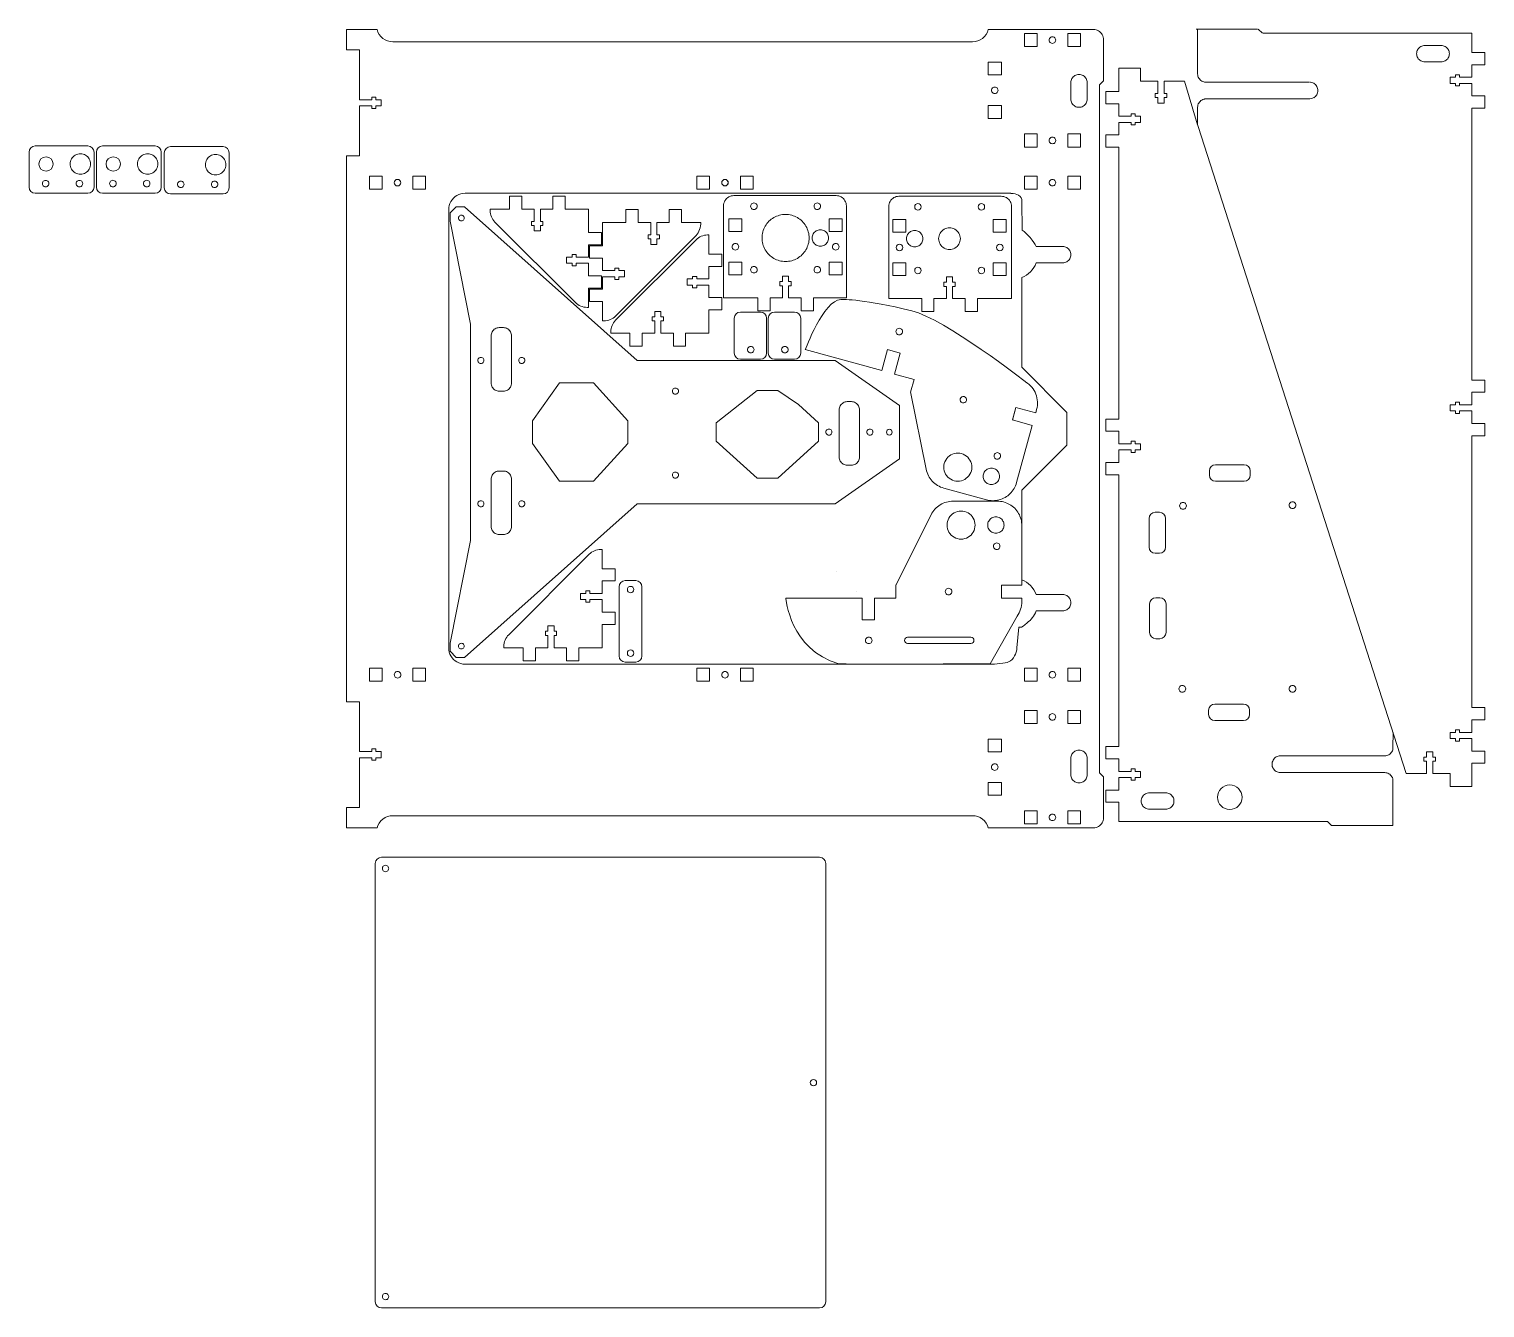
# Model space of a CAD drawing. Header units: inches. Extents: x -222 to 489, y -198 to 427.
import ezdxf

# ---------------------------------------------------------------- set-up
doc = ezdxf.new("R2010")
doc.units = ezdxf.units.IN
doc.header["$MEASUREMENT"] = 0
for name, color, linetype in [('Layer 2', 7, 'Continuous'), ('Layer 3', 7, 'Continuous'), ('printbed', 7, 'Continuous'), ('z-axis', 7, 'Continuous')]:
    doc.layers.add(name, color=color, linetype=linetype)

# ---------------------------------------------------------------- blocks, each defined once
blk = doc.blocks.new('block 4')
at = {"lineweight": 0}
blk.add_open_spline([(251.32, 67.22), (251.46, 66.98), (251.53, 66.7), (251.53, 66.42), (251.53, 66.14), (251.46, 65.86), (251.32, 65.62), (251.18, 65.38), (250.97, 65.17), (250.73, 65.03), (250.49, 64.89), (250.21, 64.82), (249.93, 64.82), (249.65, 64.82), (249.37, 64.89), (249.13, 65.03), (248.89, 65.17), (248.69, 65.38), (248.55, 65.62), (248.41, 65.86), (248.33, 66.14), (248.33, 66.42), (248.33, 66.7), (248.41, 66.98), (248.55, 67.22), (248.69, 67.46), (248.89, 67.66), (249.13, 67.8), (249.37, 67.94), (249.65, 68.02), (249.93, 68.02), (250.21, 68.02), (250.49, 67.94), (250.73, 67.8), (250.97, 67.66), (251.18, 67.46), (251.32, 67.22)], degree=3, knots=[0, 0, 0, 0, 1, 1, 1, 2, 2, 2, 3, 3, 3, 4, 4, 4, 5, 5, 5, 6, 6, 6, 7, 7, 7, 8, 8, 8, 9, 9, 9, 10, 10, 10, 11, 11, 11, 12, 12, 12, 12], dxfattribs=at)
blk = doc.blocks.new('block 3')
blk.add_blockref('block 4', (0, 0))
blk = doc.blocks.new('block 5')
at = {"lineweight": 0}
blk.add_lwpolyline([(270.6, 87.73), (270.6, 94.12)], dxfattribs=at)
blk = doc.blocks.new('block 6')
at = {"lineweight": 0}
blk.add_lwpolyline([(270.6, 94.12), (264.4, 94.12)], dxfattribs=at)
blk = doc.blocks.new('block 7')
at = {"lineweight": 0}
blk.add_lwpolyline([(264.4, 94.12), (264.4, 87.73)], dxfattribs=at)
blk = doc.blocks.new('block 8')
at = {"lineweight": 0}
blk.add_lwpolyline([(264.4, 87.73), (270.6, 87.73)], dxfattribs=at)
blk = doc.blocks.new('block 9')
at = {"lineweight": 0}
blk.add_lwpolyline([(285.59, 94.12), (285.59, 87.73)], dxfattribs=at)
blk = doc.blocks.new('block 10')
at = {"lineweight": 0}
blk.add_lwpolyline([(285.59, 87.73), (291.79, 87.73)], dxfattribs=at)
blk = doc.blocks.new('block 11')
at = {"lineweight": 0}
blk.add_lwpolyline([(291.79, 87.73), (291.79, 94.12)], dxfattribs=at)
blk = doc.blocks.new('block 12')
at = {"lineweight": 0}
blk.add_lwpolyline([(291.79, 94.12), (285.59, 94.12)], dxfattribs=at)
blk = doc.blocks.new('block 13')
at = {"lineweight": 0}
blk.add_lwpolyline([(291.79, 45.11), (285.59, 45.11)], dxfattribs=at)
blk = doc.blocks.new('block 14')
at = {"lineweight": 0}
blk.add_lwpolyline([(285.59, 45.11), (285.59, 38.71)], dxfattribs=at)
blk = doc.blocks.new('block 15')
at = {"lineweight": 0}
blk.add_lwpolyline([(285.59, 38.71), (291.79, 38.71)], dxfattribs=at)
blk = doc.blocks.new('block 16')
at = {"lineweight": 0}
blk.add_lwpolyline([(291.79, 38.71), (291.79, 45.11)], dxfattribs=at)
blk = doc.blocks.new('block 17')
at = {"lineweight": 0}
blk.add_lwpolyline([(270.6, 45.11), (264.4, 45.11)], dxfattribs=at)
blk = doc.blocks.new('block 18')
at = {"lineweight": 0}
blk.add_lwpolyline([(264.4, 45.11), (264.4, 38.71)], dxfattribs=at)
blk = doc.blocks.new('block 19')
at = {"lineweight": 0}
blk.add_lwpolyline([(264.4, 38.71), (270.6, 38.71)], dxfattribs=at)
blk = doc.blocks.new('block 20')
at = {"lineweight": 0}
blk.add_lwpolyline([(270.6, 38.71), (270.6, 45.11)], dxfattribs=at)
blk = doc.blocks.new('block 21')
at = {"lineweight": 0}
blk.add_lwpolyline([(246.73, 73.91), (253.13, 73.91)], dxfattribs=at)
blk = doc.blocks.new('block 22')
at = {"lineweight": 0}
blk.add_lwpolyline([(253.13, 73.91), (253.13, 80.11)], dxfattribs=at)
blk = doc.blocks.new('block 23')
at = {"lineweight": 0}
blk.add_lwpolyline([(253.13, 80.11), (246.73, 80.11)], dxfattribs=at)
blk = doc.blocks.new('block 24')
at = {"lineweight": 0}
blk.add_lwpolyline([(246.73, 80.11), (246.73, 73.91)], dxfattribs=at)
blk = doc.blocks.new('block 25')
at = {"lineweight": 0}
blk.add_lwpolyline([(246.73, 52.72), (253.13, 52.72)], dxfattribs=at)
blk = doc.blocks.new('block 26')
at = {"lineweight": 0}
blk.add_lwpolyline([(253.13, 52.72), (253.13, 58.92)], dxfattribs=at)
blk = doc.blocks.new('block 27')
at = {"lineweight": 0}
blk.add_lwpolyline([(253.13, 58.92), (246.73, 58.92)], dxfattribs=at)
blk = doc.blocks.new('block 28')
at = {"lineweight": 0}
blk.add_lwpolyline([(246.73, 58.92), (246.73, 52.72)], dxfattribs=at)
blk = doc.blocks.new('block 30')
at = {"lineweight": 0}
blk.add_open_spline([(-41.76, 113.12), (-42.04, 113.12), (-42.32, 113.05), (-42.56, 112.91)], degree=3, dxfattribs=at)
blk = doc.blocks.new('block 31')
at = {"lineweight": 0}
blk.add_open_spline([(-42.56, 112.91), (-42.8, 112.77), (-43, 112.56), (-43.14, 112.32)], degree=3, dxfattribs=at)
blk = doc.blocks.new('block 32')
at = {"lineweight": 0}
blk.add_open_spline([(-43.14, 112.32), (-43.28, 112.08), (-43.36, 111.8), (-43.36, 111.52)], degree=3, dxfattribs=at)
blk = doc.blocks.new('block 33')
at = {"lineweight": 0}
blk.add_open_spline([(-43.36, 111.52), (-43.36, 111.24), (-43.28, 110.96), (-43.14, 110.72)], degree=3, dxfattribs=at)
blk = doc.blocks.new('block 34')
at = {"lineweight": 0}
blk.add_open_spline([(-43.14, 110.72), (-43, 110.48), (-42.8, 110.28), (-42.56, 110.14)], degree=3, dxfattribs=at)
blk = doc.blocks.new('block 35')
at = {"lineweight": 0}
blk.add_open_spline([(-42.56, 110.14), (-42.32, 110), (-42.04, 109.92), (-41.76, 109.92)], degree=3, dxfattribs=at)
blk = doc.blocks.new('block 36')
at = {"lineweight": 0}
blk.add_open_spline([(-41.76, 109.92), (-41.48, 109.92), (-41.2, 110), (-40.96, 110.14)], degree=3, dxfattribs=at)
blk = doc.blocks.new('block 37')
at = {"lineweight": 0}
blk.add_open_spline([(-40.96, 110.14), (-40.72, 110.28), (-40.51, 110.48), (-40.37, 110.72)], degree=3, dxfattribs=at)
blk = doc.blocks.new('block 38')
at = {"lineweight": 0}
blk.add_open_spline([(-40.37, 110.72), (-40.23, 110.96), (-40.16, 111.24), (-40.16, 111.52)], degree=3, dxfattribs=at)
blk = doc.blocks.new('block 39')
at = {"lineweight": 0}
blk.add_open_spline([(-40.16, 111.52), (-40.16, 111.8), (-40.23, 112.08), (-40.37, 112.32)], degree=3, dxfattribs=at)
blk = doc.blocks.new('block 40')
at = {"lineweight": 0}
blk.add_open_spline([(-40.37, 112.32), (-40.51, 112.56), (-40.72, 112.77), (-40.96, 112.91)], degree=3, dxfattribs=at)
blk = doc.blocks.new('block 41')
at = {"lineweight": 0}
blk.add_open_spline([(-40.96, 112.91), (-41.2, 113.05), (-41.48, 113.12), (-41.76, 113.12)], degree=3, dxfattribs=at)
blk = doc.blocks.new('block 29')
for name in ['block 32', 'block 33', 'block 31', 'block 34', 'block 30', 'block 35', 'block 41', 'block 36', 'block 40', 'block 37', 'block 39', 'block 38']:
    blk.add_blockref(name, (0, 0))
blk = doc.blocks.new('block 43')
at = {"lineweight": 0}
blk.add_open_spline([(118.17, 113.12), (117.89, 113.12), (117.61, 113.05), (117.37, 112.91)], degree=3, dxfattribs=at)
blk = doc.blocks.new('block 44')
at = {"lineweight": 0}
blk.add_open_spline([(117.37, 112.91), (117.13, 112.77), (116.92, 112.56), (116.78, 112.32)], degree=3, dxfattribs=at)
blk = doc.blocks.new('block 45')
at = {"lineweight": 0}
blk.add_open_spline([(116.78, 112.32), (116.64, 112.08), (116.57, 111.8), (116.57, 111.52)], degree=3, dxfattribs=at)
blk = doc.blocks.new('block 46')
at = {"lineweight": 0}
blk.add_open_spline([(116.57, 111.52), (116.57, 111.24), (116.64, 110.96), (116.78, 110.72)], degree=3, dxfattribs=at)
blk = doc.blocks.new('block 47')
at = {"lineweight": 0}
blk.add_open_spline([(116.78, 110.72), (116.92, 110.48), (117.13, 110.28), (117.37, 110.14)], degree=3, dxfattribs=at)
blk = doc.blocks.new('block 48')
at = {"lineweight": 0}
blk.add_open_spline([(117.37, 110.14), (117.61, 110), (117.89, 109.92), (118.17, 109.92)], degree=3, dxfattribs=at)
blk = doc.blocks.new('block 49')
at = {"lineweight": 0}
blk.add_open_spline([(118.17, 109.92), (118.45, 109.92), (118.73, 110), (118.97, 110.14)], degree=3, dxfattribs=at)
blk = doc.blocks.new('block 50')
at = {"lineweight": 0}
blk.add_open_spline([(118.97, 110.14), (119.21, 110.28), (119.41, 110.48), (119.55, 110.72)], degree=3, dxfattribs=at)
blk = doc.blocks.new('block 51')
at = {"lineweight": 0}
blk.add_open_spline([(119.55, 110.72), (119.69, 110.96), (119.77, 111.24), (119.77, 111.52)], degree=3, dxfattribs=at)
blk = doc.blocks.new('block 52')
at = {"lineweight": 0}
blk.add_open_spline([(119.77, 111.52), (119.77, 111.8), (119.69, 112.08), (119.55, 112.32)], degree=3, dxfattribs=at)
blk = doc.blocks.new('block 53')
at = {"lineweight": 0}
blk.add_open_spline([(119.55, 112.32), (119.41, 112.56), (119.21, 112.77), (118.97, 112.91)], degree=3, dxfattribs=at)
blk = doc.blocks.new('block 54')
at = {"lineweight": 0}
blk.add_open_spline([(118.97, 112.91), (118.73, 113.05), (118.45, 113.12), (118.17, 113.12)], degree=3, dxfattribs=at)
blk = doc.blocks.new('block 42')
for name in ['block 45', 'block 46', 'block 44', 'block 47', 'block 43', 'block 48', 'block 54', 'block 49', 'block 53', 'block 50', 'block 52', 'block 51']:
    blk.add_blockref(name, (0, 0))
blk = doc.blocks.new('block 55')
at = {"lineweight": 0}
blk.add_lwpolyline([(295.09, 392.57), (295.09, 400.56)], dxfattribs=at)
blk = doc.blocks.new('block 56')
at = {"lineweight": 0}
blk.add_open_spline([(295.09, 400.56), (295.09, 401.26), (294.9, 401.96), (294.55, 402.56)], degree=3, dxfattribs=at)
blk = doc.blocks.new('block 57')
at = {"lineweight": 0}
blk.add_open_spline([(294.55, 402.56), (294.2, 403.17), (293.69, 403.68), (293.09, 404.03)], degree=3, dxfattribs=at)
blk = doc.blocks.new('block 58')
at = {"lineweight": 0}
blk.add_open_spline([(293.09, 404.03), (292.48, 404.38), (291.79, 404.56), (291.09, 404.56)], degree=3, dxfattribs=at)
blk = doc.blocks.new('block 59')
at = {"lineweight": 0}
blk.add_open_spline([(291.09, 404.56), (290.39, 404.56), (289.69, 404.38), (289.09, 404.03)], degree=3, dxfattribs=at)
blk = doc.blocks.new('block 60')
at = {"lineweight": 0}
blk.add_open_spline([(289.09, 404.03), (288.48, 403.68), (287.97, 403.17), (287.62, 402.56)], degree=3, dxfattribs=at)
blk = doc.blocks.new('block 61')
at = {"lineweight": 0}
blk.add_open_spline([(287.62, 402.56), (287.27, 401.96), (287.09, 401.26), (287.09, 400.56)], degree=3, dxfattribs=at)
blk = doc.blocks.new('block 62')
at = {"lineweight": 0}
blk.add_lwpolyline([(287.09, 400.56), (287.09, 392.57)], dxfattribs=at)
blk = doc.blocks.new('block 63')
at = {"lineweight": 0}
blk.add_open_spline([(287.09, 392.57), (287.09, 391.87), (287.27, 391.17), (287.62, 390.57)], degree=3, dxfattribs=at)
blk = doc.blocks.new('block 64')
at = {"lineweight": 0}
blk.add_open_spline([(287.62, 390.57), (287.97, 389.96), (288.48, 389.45), (289.09, 389.1)], degree=3, dxfattribs=at)
blk = doc.blocks.new('block 65')
at = {"lineweight": 0}
blk.add_open_spline([(289.09, 389.1), (289.69, 388.75), (290.39, 388.57), (291.09, 388.57)], degree=3, dxfattribs=at)
blk = doc.blocks.new('block 66')
at = {"lineweight": 0}
blk.add_open_spline([(291.09, 388.57), (291.79, 388.57), (292.48, 388.75), (293.09, 389.1)], degree=3, dxfattribs=at)
blk = doc.blocks.new('block 67')
at = {"lineweight": 0}
blk.add_open_spline([(293.09, 389.1), (293.69, 389.45), (294.2, 389.96), (294.55, 390.57)], degree=3, dxfattribs=at)
blk = doc.blocks.new('block 68')
at = {"lineweight": 0}
blk.add_open_spline([(294.55, 390.57), (294.9, 391.17), (295.09, 391.87), (295.09, 392.57)], degree=3, dxfattribs=at)
blk = doc.blocks.new('block 69')
at = {"lineweight": 0}
blk.add_lwpolyline([(283.09, 150.68), (270.1, 150.68)], dxfattribs=at)
blk = doc.blocks.new('block 70')
at = {"lineweight": 0}
blk.add_open_spline([(270.1, 150.68), (268.96, 153.94), (266.33, 156.65), (263.1, 157.87)], degree=3, dxfattribs=at)
blk = doc.blocks.new('block 71')
at = {"lineweight": 0}
blk.add_lwpolyline([(263.1, 157.87), (263.1, 201.66)], dxfattribs=at)
blk = doc.blocks.new('block 72')
at = {"lineweight": 0}
blk.add_lwpolyline([(263.1, 201.66), (285.09, 223.64)], dxfattribs=at)
blk = doc.blocks.new('block 73')
at = {"lineweight": 0}
blk.add_lwpolyline([(285.09, 223.64), (285.09, 239.64)], dxfattribs=at)
blk = doc.blocks.new('block 74')
at = {"lineweight": 0}
blk.add_lwpolyline([(285.09, 239.64), (263.1, 261.63)], dxfattribs=at)
blk = doc.blocks.new('block 75')
at = {"lineweight": 0}
blk.add_lwpolyline([(263.1, 261.63), (263.1, 305.41)], dxfattribs=at)
blk = doc.blocks.new('block 76')
at = {"lineweight": 0}
blk.add_open_spline([(263.1, 305.41), (266.33, 306.64), (268.96, 309.34), (270.1, 312.6)], degree=3, dxfattribs=at)
blk = doc.blocks.new('block 77')
at = {"lineweight": 0}
blk.add_lwpolyline([(270.1, 312.6), (283.09, 312.6)], dxfattribs=at)
blk = doc.blocks.new('block 78')
at = {"lineweight": 0}
blk.add_open_spline([(283.09, 312.6), (283.79, 312.6), (284.49, 312.79), (285.09, 313.14)], degree=3, dxfattribs=at)
blk = doc.blocks.new('block 79')
at = {"lineweight": 0}
blk.add_open_spline([(285.09, 313.14), (285.69, 313.49), (286.21, 314), (286.55, 314.6)], degree=3, dxfattribs=at)
blk = doc.blocks.new('block 80')
at = {"lineweight": 0}
blk.add_open_spline([(286.55, 314.6), (286.9, 315.21), (287.09, 315.9), (287.09, 316.6)], degree=3, dxfattribs=at)
blk = doc.blocks.new('block 81')
at = {"lineweight": 0}
blk.add_open_spline([(287.09, 316.6), (287.09, 317.3), (286.9, 318), (286.55, 318.6)], degree=3, dxfattribs=at)
blk = doc.blocks.new('block 82')
at = {"lineweight": 0}
blk.add_open_spline([(286.55, 318.6), (286.21, 319.21), (285.69, 319.72), (285.09, 320.06)], degree=3, dxfattribs=at)
blk = doc.blocks.new('block 83')
at = {"lineweight": 0}
blk.add_open_spline([(285.09, 320.06), (284.49, 320.41), (283.79, 320.6), (283.09, 320.6)], degree=3, dxfattribs=at)
blk = doc.blocks.new('block 84')
at = {"lineweight": 0}
blk.add_lwpolyline([(283.09, 320.6), (270.1, 320.6)], dxfattribs=at)
blk = doc.blocks.new('block 85')
at = {"lineweight": 0}
blk.add_open_spline([(270.1, 320.6), (269.28, 322.92), (265.39, 327.18), (263.37, 328.6)], degree=3, dxfattribs=at)
blk = doc.blocks.new('block 86')
at = {"lineweight": 0}
blk.add_lwpolyline([(263.37, 328.6), (263.15, 342.59)], dxfattribs=at)
blk = doc.blocks.new('block 87')
at = {"lineweight": 0}
blk.add_open_spline([(263.15, 342.59), (263.26, 345.46), (260.67, 346.48), (257.76, 346.54)], degree=3, dxfattribs=at)
blk = doc.blocks.new('block 88')
at = {"lineweight": 0}
blk.add_lwpolyline([(248.11, 346.59), (248.11, 346.59)], dxfattribs=at)
blk = doc.blocks.new('block 89')
at = {"lineweight": 0}
blk.add_lwpolyline([(257.76, 346.59), (-8.77, 346.59)], dxfattribs=at)
blk = doc.blocks.new('block 90')
at = {"lineweight": 0}
blk.add_open_spline([(-8.77, 346.59), (-10.17, 346.59), (-11.56, 346.22), (-12.77, 345.52)], degree=3, dxfattribs=at)
blk = doc.blocks.new('block 91')
at = {"lineweight": 0}
blk.add_open_spline([(-12.77, 345.52), (-13.98, 344.82), (-15, 343.8), (-15.7, 342.59)], degree=3, dxfattribs=at)
blk = doc.blocks.new('block 92')
at = {"lineweight": 0}
blk.add_open_spline([(-15.7, 342.59), (-16.4, 341.38), (-16.77, 339.99), (-16.77, 338.59)], degree=3, dxfattribs=at)
blk = doc.blocks.new('block 93')
at = {"lineweight": 0}
blk.add_lwpolyline([(-16.77, 338.59), (-16.77, 124.69)], dxfattribs=at)
blk = doc.blocks.new('block 94')
at = {"lineweight": 0}
blk.add_open_spline([(-16.77, 124.69), (-16.77, 123.29), (-16.4, 121.9), (-15.7, 120.69)], degree=3, dxfattribs=at)
blk = doc.blocks.new('block 95')
at = {"lineweight": 0}
blk.add_open_spline([(-15.7, 120.69), (-15, 119.48), (-13.98, 118.46), (-12.77, 117.77)], degree=3, dxfattribs=at)
blk = doc.blocks.new('block 96')
at = {"lineweight": 0}
blk.add_open_spline([(-12.77, 117.77), (-11.56, 117.07), (-10.17, 116.69), (-8.77, 116.69)], degree=3, dxfattribs=at)
blk = doc.blocks.new('block 97')
at = {"lineweight": 0}
blk.add_lwpolyline([(-8.77, 116.69), (248.11, 116.69)], dxfattribs=at)
blk = doc.blocks.new('block 98')
at = {"lineweight": 0}
blk.add_open_spline([(248.11, 116.69), (249.5, 116.69), (255.48, 117.07), (256.69, 117.77)], degree=3, dxfattribs=at)
blk = doc.blocks.new('block 99')
at = {"lineweight": 0}
blk.add_open_spline([(256.69, 117.77), (257.9, 118.46), (258.92, 119.48), (259.62, 120.69)], degree=3, dxfattribs=at)
blk = doc.blocks.new('block 100')
at = {"lineweight": 0}
blk.add_open_spline([(259.62, 120.69), (260.32, 121.9), (260.69, 123.29), (260.69, 124.69)], degree=3, dxfattribs=at)
blk = doc.blocks.new('block 101')
at = {"lineweight": 0}
blk.add_lwpolyline([(260.69, 124.69), (261.61, 134.69)], dxfattribs=at)
blk = doc.blocks.new('block 102')
at = {"lineweight": 0}
blk.add_open_spline([(261.61, 134.69), (264.07, 134.68), (263.71, 135.46), (265.71, 136.89)], degree=3, dxfattribs=at)
blk = doc.blocks.new('block 103')
at = {"lineweight": 0}
blk.add_open_spline([(265.71, 136.89), (267.73, 138.31), (269.28, 140.36), (270.1, 142.68)], degree=3, dxfattribs=at)
blk = doc.blocks.new('block 104')
at = {"lineweight": 0}
blk.add_lwpolyline([(270.1, 142.68), (283.09, 142.68)], dxfattribs=at)
blk = doc.blocks.new('block 105')
at = {"lineweight": 0}
blk.add_open_spline([(283.09, 142.68), (283.79, 142.68), (284.49, 142.87), (285.09, 143.22)], degree=3, dxfattribs=at)
blk = doc.blocks.new('block 106')
at = {"lineweight": 0}
blk.add_open_spline([(285.09, 143.22), (285.69, 143.57), (286.21, 144.08), (286.55, 144.68)], degree=3, dxfattribs=at)
blk = doc.blocks.new('block 107')
at = {"lineweight": 0}
blk.add_open_spline([(286.55, 144.68), (286.9, 145.29), (287.09, 145.98), (287.09, 146.68)], degree=3, dxfattribs=at)
blk = doc.blocks.new('block 108')
at = {"lineweight": 0}
blk.add_open_spline([(287.09, 146.68), (287.09, 147.38), (286.9, 148.08), (286.55, 148.68)], degree=3, dxfattribs=at)
blk = doc.blocks.new('block 109')
at = {"lineweight": 0}
blk.add_open_spline([(286.55, 148.68), (286.21, 149.28), (285.69, 149.79), (285.09, 150.14)], degree=3, dxfattribs=at)
blk = doc.blocks.new('block 110')
at = {"lineweight": 0}
blk.add_open_spline([(285.09, 150.14), (284.49, 150.49), (283.79, 150.68), (283.09, 150.68)], degree=3, dxfattribs=at)
blk = doc.blocks.new('block 111')
at = {"lineweight": 0}
blk.add_lwpolyline([(295.09, 62.72), (295.09, 70.72)], dxfattribs=at)
blk = doc.blocks.new('block 112')
at = {"lineweight": 0}
blk.add_open_spline([(295.09, 70.72), (295.09, 71.41), (294.9, 72.11), (294.55, 72.71)], degree=3, dxfattribs=at)
blk = doc.blocks.new('block 113')
at = {"lineweight": 0}
blk.add_open_spline([(294.55, 72.71), (294.2, 73.32), (293.69, 73.83), (293.09, 74.18)], degree=3, dxfattribs=at)
blk = doc.blocks.new('block 114')
at = {"lineweight": 0}
blk.add_open_spline([(293.09, 74.18), (292.48, 74.53), (291.79, 74.71), (291.09, 74.71)], degree=3, dxfattribs=at)
blk = doc.blocks.new('block 115')
at = {"lineweight": 0}
blk.add_open_spline([(291.09, 74.71), (290.39, 74.71), (289.69, 74.53), (289.09, 74.18)], degree=3, dxfattribs=at)
blk = doc.blocks.new('block 116')
at = {"lineweight": 0}
blk.add_open_spline([(289.09, 74.18), (288.48, 73.83), (287.97, 73.32), (287.62, 72.71)], degree=3, dxfattribs=at)
blk = doc.blocks.new('block 117')
at = {"lineweight": 0}
blk.add_open_spline([(287.62, 72.71), (287.27, 72.11), (287.09, 71.41), (287.09, 70.72)], degree=3, dxfattribs=at)
blk = doc.blocks.new('block 118')
at = {"lineweight": 0}
blk.add_lwpolyline([(287.09, 70.72), (287.09, 62.72)], dxfattribs=at)
blk = doc.blocks.new('block 119')
at = {"lineweight": 0}
blk.add_open_spline([(287.09, 62.72), (287.09, 62.02), (287.27, 61.32), (287.62, 60.72)], degree=3, dxfattribs=at)
blk = doc.blocks.new('block 120')
at = {"lineweight": 0}
blk.add_open_spline([(287.62, 60.72), (287.97, 60.12), (288.48, 59.61), (289.09, 59.26)], degree=3, dxfattribs=at)
blk = doc.blocks.new('block 121')
at = {"lineweight": 0}
blk.add_open_spline([(289.09, 59.26), (289.69, 58.91), (290.39, 58.72), (291.09, 58.72)], degree=3, dxfattribs=at)
blk = doc.blocks.new('block 122')
at = {"lineweight": 0}
blk.add_open_spline([(291.09, 58.72), (291.79, 58.72), (292.48, 58.91), (293.09, 59.26)], degree=3, dxfattribs=at)
blk = doc.blocks.new('block 123')
at = {"lineweight": 0}
blk.add_open_spline([(293.09, 59.26), (293.69, 59.61), (294.2, 60.12), (294.55, 60.72)], degree=3, dxfattribs=at)
blk = doc.blocks.new('block 124')
at = {"lineweight": 0}
blk.add_open_spline([(294.55, 60.72), (294.9, 61.32), (295.09, 62.02), (295.09, 62.72)], degree=3, dxfattribs=at)
blk = doc.blocks.new('block 125')
at = {"lineweight": 0}
blk.add_lwpolyline([(-49.26, 114.72), (-55.45, 114.72)], dxfattribs=at)
blk = doc.blocks.new('block 126')
at = {"lineweight": 0}
blk.add_lwpolyline([(-55.45, 114.72), (-55.45, 108.32)], dxfattribs=at)
blk = doc.blocks.new('block 127')
at = {"lineweight": 0}
blk.add_lwpolyline([(-55.45, 108.32), (-49.26, 108.32)], dxfattribs=at)
blk = doc.blocks.new('block 128')
at = {"lineweight": 0}
blk.add_lwpolyline([(-49.26, 108.32), (-49.26, 114.72)], dxfattribs=at)
blk = doc.blocks.new('block 129')
at = {"lineweight": 0}
blk.add_lwpolyline([(-28.07, 108.32), (-28.07, 114.72)], dxfattribs=at)
blk = doc.blocks.new('block 130')
at = {"lineweight": 0}
blk.add_lwpolyline([(-28.07, 114.72), (-34.26, 114.72)], dxfattribs=at)
blk = doc.blocks.new('block 131')
at = {"lineweight": 0}
blk.add_lwpolyline([(-34.26, 114.72), (-34.26, 108.32)], dxfattribs=at)
blk = doc.blocks.new('block 132')
at = {"lineweight": 0}
blk.add_lwpolyline([(-34.26, 108.32), (-28.07, 108.32)], dxfattribs=at)
blk = doc.blocks.new('block 133')
at = {"lineweight": 0}
blk.add_lwpolyline([(270.6, 114.72), (264.4, 114.72)], dxfattribs=at)
blk = doc.blocks.new('block 134')
at = {"lineweight": 0}
blk.add_lwpolyline([(264.4, 114.72), (264.4, 108.32)], dxfattribs=at)
blk = doc.blocks.new('block 135')
at = {"lineweight": 0}
blk.add_lwpolyline([(264.4, 108.32), (270.6, 108.32)], dxfattribs=at)
blk = doc.blocks.new('block 136')
at = {"lineweight": 0}
blk.add_lwpolyline([(270.6, 108.32), (270.6, 114.72)], dxfattribs=at)
blk = doc.blocks.new('block 137')
at = {"lineweight": 0}
blk.add_lwpolyline([(285.59, 114.72), (285.59, 108.32)], dxfattribs=at)
blk = doc.blocks.new('block 138')
at = {"lineweight": 0}
blk.add_lwpolyline([(285.59, 108.32), (291.79, 108.32)], dxfattribs=at)
blk = doc.blocks.new('block 139')
at = {"lineweight": 0}
blk.add_lwpolyline([(291.79, 108.32), (291.79, 114.72)], dxfattribs=at)
blk = doc.blocks.new('block 140')
at = {"lineweight": 0}
blk.add_lwpolyline([(291.79, 114.72), (285.59, 114.72)], dxfattribs=at)
blk = doc.blocks.new('block 141')
at = {"lineweight": 0}
blk.add_lwpolyline([(110.67, 114.72), (104.47, 114.72)], dxfattribs=at)
blk = doc.blocks.new('block 142')
at = {"lineweight": 0}
blk.add_lwpolyline([(104.47, 114.72), (104.47, 108.32)], dxfattribs=at)
blk = doc.blocks.new('block 143')
at = {"lineweight": 0}
blk.add_lwpolyline([(104.47, 108.32), (110.67, 108.32)], dxfattribs=at)
blk = doc.blocks.new('block 144')
at = {"lineweight": 0}
blk.add_lwpolyline([(110.67, 108.32), (110.67, 114.72)], dxfattribs=at)
blk = doc.blocks.new('block 145')
at = {"lineweight": 0}
blk.add_lwpolyline([(125.66, 114.72), (125.66, 108.32)], dxfattribs=at)
blk = doc.blocks.new('block 146')
at = {"lineweight": 0}
blk.add_lwpolyline([(125.66, 108.32), (131.86, 108.32)], dxfattribs=at)
blk = doc.blocks.new('block 147')
at = {"lineweight": 0}
blk.add_lwpolyline([(131.86, 108.32), (131.86, 114.72)], dxfattribs=at)
blk = doc.blocks.new('block 148')
at = {"lineweight": 0}
blk.add_lwpolyline([(131.86, 114.72), (125.66, 114.72)], dxfattribs=at)
blk = doc.blocks.new('block 150')
at = {"lineweight": 0}
blk.add_open_spline([(279.48, 112.32), (279.62, 112.08), (279.69, 111.8), (279.69, 111.52), (279.69, 111.24), (279.62, 110.96), (279.48, 110.72), (279.34, 110.48), (279.13, 110.28), (278.89, 110.14), (278.65, 110), (278.37, 109.92), (278.09, 109.92), (277.81, 109.92), (277.54, 110), (277.29, 110.14), (277.05, 110.28), (276.85, 110.48), (276.71, 110.72), (276.57, 110.96), (276.49, 111.24), (276.49, 111.52), (276.49, 111.8), (276.57, 112.08), (276.71, 112.32), (276.85, 112.56), (277.05, 112.77), (277.29, 112.91), (277.54, 113.05), (277.81, 113.12), (278.09, 113.12), (278.37, 113.12), (278.65, 113.05), (278.89, 112.91), (279.13, 112.77), (279.34, 112.56), (279.48, 112.32)], degree=3, knots=[0, 0, 0, 0, 1, 1, 1, 2, 2, 2, 3, 3, 3, 4, 4, 4, 5, 5, 5, 6, 6, 6, 7, 7, 7, 8, 8, 8, 9, 9, 9, 10, 10, 10, 11, 11, 11, 12, 12, 12, 12], dxfattribs=at)
blk = doc.blocks.new('block 149')
blk.add_blockref('block 150', (0, 0))
blk = doc.blocks.new('block 151')
at = {"lineweight": 0}
blk.add_lwpolyline([(301.08, 399.56), (303.08, 401.56)], dxfattribs=at)
blk = doc.blocks.new('block 152')
at = {"lineweight": 0}
blk.add_lwpolyline([(301.08, 63.72), (301.08, 399.56)], dxfattribs=at)
blk = doc.blocks.new('block 153')
at = {"lineweight": 0}
blk.add_lwpolyline([(303.08, 61.72), (301.08, 63.72)], dxfattribs=at)
blk = doc.blocks.new('block 154')
at = {"lineweight": 0}
blk.add_lwpolyline([(303.08, 41.73), (303.08, 61.72)], dxfattribs=at)
blk = doc.blocks.new('block 155')
at = {"lineweight": 0}
blk.add_open_spline([(298.08, 36.73), (298.96, 36.73), (299.83, 36.96), (300.58, 37.4)], degree=3, dxfattribs=at)
blk = doc.blocks.new('block 156')
at = {"lineweight": 0}
blk.add_open_spline([(300.58, 37.4), (301.34, 37.84), (301.98, 38.47), (302.41, 39.23)], degree=3, dxfattribs=at)
blk = doc.blocks.new('block 157')
at = {"lineweight": 0}
blk.add_open_spline([(302.41, 39.23), (302.85, 39.99), (303.08, 40.86), (303.08, 41.73)], degree=3, dxfattribs=at)
blk = doc.blocks.new('block 158')
at = {"lineweight": 0}
blk.add_lwpolyline([(246.76, 36.73), (298.08, 36.73)], dxfattribs=at)
blk = doc.blocks.new('block 159')
at = {"lineweight": 0}
blk.add_open_spline([(246.76, 36.73), (246.32, 38.43), (245.3, 39.98), (243.91, 41.05)], degree=3, dxfattribs=at)
blk = doc.blocks.new('block 160')
at = {"lineweight": 0}
blk.add_open_spline([(243.91, 41.05), (242.52, 42.13), (240.77, 42.73), (239.02, 42.73)], degree=3, dxfattribs=at)
blk = doc.blocks.new('block 161')
at = {"lineweight": 0}
blk.add_lwpolyline([(-44.01, 42.73), (239.02, 42.73)], dxfattribs=at)
blk = doc.blocks.new('block 162')
at = {"lineweight": 0}
blk.add_open_spline([(-44.01, 42.73), (-45.77, 42.73), (-47.52, 42.13), (-48.91, 41.05)], degree=3, dxfattribs=at)
blk = doc.blocks.new('block 163')
at = {"lineweight": 0}
blk.add_open_spline([(-48.91, 41.05), (-50.3, 39.98), (-51.32, 38.43), (-51.75, 36.73)], degree=3, dxfattribs=at)
blk = doc.blocks.new('block 164')
at = {"lineweight": 0}
blk.add_lwpolyline([(-66.75, 36.73), (-51.75, 36.73)], dxfattribs=at)
blk = doc.blocks.new('block 165')
at = {"lineweight": 0}
blk.add_lwpolyline([(-66.75, 46.73), (-66.75, 36.73)], dxfattribs=at)
blk = doc.blocks.new('block 166')
at = {"lineweight": 0}
blk.add_lwpolyline([(-66.75, 46.73), (-60.35, 46.73)], dxfattribs=at)
blk = doc.blocks.new('block 167')
at = {"lineweight": 0}
blk.add_lwpolyline([(-60.35, 46.73), (-60.35, 71.04)], dxfattribs=at)
blk = doc.blocks.new('block 168')
at = {"lineweight": 0}
blk.add_lwpolyline([(-54.35, 71.04), (-60.35, 71.04)], dxfattribs=at)
blk = doc.blocks.new('block 169')
at = {"lineweight": 0}
blk.add_lwpolyline([(-54.35, 69.79), (-54.35, 71.04)], dxfattribs=at)
blk = doc.blocks.new('block 170')
at = {"lineweight": 0}
blk.add_lwpolyline([(-52.35, 69.79), (-54.35, 69.79)], dxfattribs=at)
blk = doc.blocks.new('block 171')
at = {"lineweight": 0}
blk.add_lwpolyline([(-52.35, 71.04), (-52.35, 69.79)], dxfattribs=at)
blk = doc.blocks.new('block 172')
at = {"lineweight": 0}
blk.add_lwpolyline([(-49.71, 71.04), (-52.35, 71.04)], dxfattribs=at)
blk = doc.blocks.new('block 173')
at = {"lineweight": 0}
blk.add_lwpolyline([(-49.71, 74.04), (-49.71, 71.04)], dxfattribs=at)
blk = doc.blocks.new('block 174')
at = {"lineweight": 0}
blk.add_lwpolyline([(-49.71, 74.04), (-52.35, 74.04)], dxfattribs=at)
blk = doc.blocks.new('block 175')
at = {"lineweight": 0}
blk.add_lwpolyline([(-52.35, 74.04), (-52.35, 75.29)], dxfattribs=at)
blk = doc.blocks.new('block 176')
at = {"lineweight": 0}
blk.add_lwpolyline([(-52.35, 75.29), (-54.35, 75.29)], dxfattribs=at)
blk = doc.blocks.new('block 177')
at = {"lineweight": 0}
blk.add_lwpolyline([(-54.35, 75.29), (-54.35, 74.04)], dxfattribs=at)
blk = doc.blocks.new('block 178')
at = {"lineweight": 0}
blk.add_lwpolyline([(-54.35, 74.04), (-60.35, 74.04)], dxfattribs=at)
blk = doc.blocks.new('block 179')
at = {"lineweight": 0}
blk.add_lwpolyline([(-60.35, 74.04), (-60.35, 98.35)], dxfattribs=at)
blk = doc.blocks.new('block 180')
at = {"lineweight": 0}
blk.add_lwpolyline([(-66.75, 98.35), (-60.35, 98.35)], dxfattribs=at)
blk = doc.blocks.new('block 181')
at = {"lineweight": 0}
blk.add_lwpolyline([(-66.75, 364.93), (-66.75, 98.35)], dxfattribs=at)
blk = doc.blocks.new('block 182')
at = {"lineweight": 0}
blk.add_lwpolyline([(-66.75, 364.93), (-60.35, 364.93)], dxfattribs=at)
blk = doc.blocks.new('block 183')
at = {"lineweight": 0}
blk.add_lwpolyline([(-60.35, 364.93), (-60.35, 389.24)], dxfattribs=at)
blk = doc.blocks.new('block 184')
at = {"lineweight": 0}
blk.add_lwpolyline([(-54.35, 389.24), (-60.35, 389.24)], dxfattribs=at)
blk = doc.blocks.new('block 185')
at = {"lineweight": 0}
blk.add_lwpolyline([(-54.35, 387.99), (-54.35, 389.24)], dxfattribs=at)
blk = doc.blocks.new('block 186')
at = {"lineweight": 0}
blk.add_lwpolyline([(-52.35, 387.99), (-54.35, 387.99)], dxfattribs=at)
blk = doc.blocks.new('block 187')
at = {"lineweight": 0}
blk.add_lwpolyline([(-52.35, 389.24), (-52.35, 387.99)], dxfattribs=at)
blk = doc.blocks.new('block 188')
at = {"lineweight": 0}
blk.add_lwpolyline([(-49.71, 389.24), (-52.35, 389.24)], dxfattribs=at)
blk = doc.blocks.new('block 189')
at = {"lineweight": 0}
blk.add_lwpolyline([(-49.71, 389.24), (-49.71, 392.24)], dxfattribs=at)
blk = doc.blocks.new('block 190')
at = {"lineweight": 0}
blk.add_lwpolyline([(-49.71, 392.24), (-52.35, 392.24)], dxfattribs=at)
blk = doc.blocks.new('block 191')
at = {"lineweight": 0}
blk.add_lwpolyline([(-52.35, 392.24), (-52.35, 393.49)], dxfattribs=at)
blk = doc.blocks.new('block 192')
at = {"lineweight": 0}
blk.add_lwpolyline([(-52.35, 393.49), (-54.35, 393.49)], dxfattribs=at)
blk = doc.blocks.new('block 193')
at = {"lineweight": 0}
blk.add_lwpolyline([(-54.35, 393.49), (-54.35, 392.24)], dxfattribs=at)
blk = doc.blocks.new('block 194')
at = {"lineweight": 0}
blk.add_lwpolyline([(-54.35, 392.24), (-60.35, 392.24)], dxfattribs=at)
blk = doc.blocks.new('block 195')
at = {"lineweight": 0}
blk.add_lwpolyline([(-60.35, 392.24), (-60.35, 416.56)], dxfattribs=at)
blk = doc.blocks.new('block 196')
at = {"lineweight": 0}
blk.add_lwpolyline([(-66.75, 416.56), (-60.35, 416.56)], dxfattribs=at)
blk = doc.blocks.new('block 197')
at = {"lineweight": 0}
blk.add_lwpolyline([(-66.75, 426.55), (-66.75, 416.56)], dxfattribs=at)
blk = doc.blocks.new('block 198')
at = {"lineweight": 0}
blk.add_lwpolyline([(-51.75, 426.55), (-66.75, 426.55)], dxfattribs=at)
blk = doc.blocks.new('block 199')
at = {"lineweight": 0}
blk.add_open_spline([(-51.75, 426.55), (-51.32, 424.85), (-50.3, 423.3), (-48.91, 422.23)], degree=3, dxfattribs=at)
blk = doc.blocks.new('block 200')
at = {"lineweight": 0}
blk.add_open_spline([(-48.91, 422.23), (-47.52, 421.15), (-45.77, 420.55), (-44.01, 420.55)], degree=3, dxfattribs=at)
blk = doc.blocks.new('block 201')
at = {"lineweight": 0}
blk.add_lwpolyline([(239.02, 420.55), (-44.01, 420.55)], dxfattribs=at)
blk = doc.blocks.new('block 202')
at = {"lineweight": 0}
blk.add_open_spline([(239.02, 420.55), (240.77, 420.55), (242.52, 421.15), (243.91, 422.23)], degree=3, dxfattribs=at)
blk = doc.blocks.new('block 203')
at = {"lineweight": 0}
blk.add_open_spline([(243.91, 422.23), (245.3, 423.3), (246.32, 424.85), (246.76, 426.55)], degree=3, dxfattribs=at)
blk = doc.blocks.new('block 204')
at = {"lineweight": 0}
blk.add_lwpolyline([(298.08, 426.55), (246.76, 426.55)], dxfattribs=at)
blk = doc.blocks.new('block 205')
at = {"lineweight": 0}
blk.add_open_spline([(303.08, 421.55), (303.08, 422.43), (302.85, 423.3), (302.41, 424.05)], degree=3, dxfattribs=at)
blk = doc.blocks.new('block 206')
at = {"lineweight": 0}
blk.add_open_spline([(302.41, 424.05), (301.98, 424.81), (301.34, 425.45), (300.58, 425.88)], degree=3, dxfattribs=at)
blk = doc.blocks.new('block 207')
at = {"lineweight": 0}
blk.add_open_spline([(300.58, 425.88), (299.83, 426.32), (298.96, 426.55), (298.08, 426.55)], degree=3, dxfattribs=at)
blk = doc.blocks.new('block 208')
at = {"lineweight": 0}
blk.add_lwpolyline([(303.08, 401.56), (303.08, 421.55)], dxfattribs=at)
blk = doc.blocks.new('block 210')
at = {"lineweight": 0}
blk.add_open_spline([(279.48, 91.73), (279.62, 91.48), (279.69, 91.21), (279.69, 90.93), (279.69, 90.65), (279.62, 90.37), (279.48, 90.13), (279.34, 89.88), (279.13, 89.68), (278.89, 89.54), (278.65, 89.4), (278.37, 89.33), (278.09, 89.33), (277.81, 89.33), (277.54, 89.4), (277.29, 89.54), (277.05, 89.68), (276.85, 89.88), (276.71, 90.13), (276.57, 90.37), (276.49, 90.65), (276.49, 90.93), (276.49, 91.21), (276.57, 91.48), (276.71, 91.73), (276.85, 91.97), (277.05, 92.17), (277.29, 92.31), (277.54, 92.45), (277.81, 92.53), (278.09, 92.53), (278.37, 92.53), (278.65, 92.45), (278.89, 92.31), (279.13, 92.17), (279.34, 91.97), (279.48, 91.73)], degree=3, knots=[0, 0, 0, 0, 1, 1, 1, 2, 2, 2, 3, 3, 3, 4, 4, 4, 5, 5, 5, 6, 6, 6, 7, 7, 7, 8, 8, 8, 9, 9, 9, 10, 10, 10, 11, 11, 11, 12, 12, 12, 12], dxfattribs=at)
blk = doc.blocks.new('block 209')
blk.add_blockref('block 210', (0, 0))
blk = doc.blocks.new('block 212')
at = {"lineweight": 0}
blk.add_open_spline([(279.48, 42.71), (279.62, 42.47), (279.69, 42.19), (279.69, 41.91), (279.69, 41.63), (279.62, 41.35), (279.48, 41.11), (279.34, 40.87), (279.13, 40.66), (278.89, 40.52), (278.65, 40.38), (278.37, 40.31), (278.09, 40.31), (277.81, 40.31), (277.54, 40.38), (277.29, 40.52), (277.05, 40.66), (276.85, 40.87), (276.71, 41.11), (276.57, 41.35), (276.49, 41.63), (276.49, 41.91), (276.49, 42.19), (276.57, 42.47), (276.71, 42.71), (276.85, 42.95), (277.05, 43.15), (277.29, 43.29), (277.54, 43.43), (277.81, 43.51), (278.09, 43.51), (278.37, 43.51), (278.65, 43.43), (278.89, 43.29), (279.13, 43.15), (279.34, 42.95), (279.48, 42.71)], degree=3, knots=[0, 0, 0, 0, 1, 1, 1, 2, 2, 2, 3, 3, 3, 4, 4, 4, 5, 5, 5, 6, 6, 6, 7, 7, 7, 8, 8, 8, 9, 9, 9, 10, 10, 10, 11, 11, 11, 12, 12, 12, 12], dxfattribs=at)
blk = doc.blocks.new('block 211')
blk.add_blockref('block 212', (0, 0))
blk = doc.blocks.new('block 213')
at = {"lineweight": 0}
blk.add_lwpolyline([(125.66, 348.56), (125.66, 354.96)], dxfattribs=at)
blk = doc.blocks.new('block 214')
at = {"lineweight": 0}
blk.add_lwpolyline([(131.86, 348.56), (125.66, 348.56)], dxfattribs=at)
blk = doc.blocks.new('block 215')
at = {"lineweight": 0}
blk.add_lwpolyline([(131.86, 354.96), (131.86, 348.56)], dxfattribs=at)
blk = doc.blocks.new('block 216')
at = {"lineweight": 0}
blk.add_lwpolyline([(125.66, 354.96), (131.86, 354.96)], dxfattribs=at)
blk = doc.blocks.new('block 217')
at = {"lineweight": 0}
blk.add_lwpolyline([(-49.26, 348.56), (-55.45, 348.56)], dxfattribs=at)
blk = doc.blocks.new('block 218')
at = {"lineweight": 0}
blk.add_lwpolyline([(-49.26, 354.96), (-49.26, 348.56)], dxfattribs=at)
blk = doc.blocks.new('block 219')
at = {"lineweight": 0}
blk.add_lwpolyline([(-55.45, 354.96), (-49.26, 354.96)], dxfattribs=at)
blk = doc.blocks.new('block 220')
at = {"lineweight": 0}
blk.add_lwpolyline([(-55.45, 348.56), (-55.45, 354.96)], dxfattribs=at)
blk = doc.blocks.new('block 221')
at = {"lineweight": 0}
blk.add_lwpolyline([(-28.07, 354.96), (-28.07, 348.56)], dxfattribs=at)
blk = doc.blocks.new('block 222')
at = {"lineweight": 0}
blk.add_lwpolyline([(-34.26, 354.96), (-28.07, 354.96)], dxfattribs=at)
blk = doc.blocks.new('block 223')
at = {"lineweight": 0}
blk.add_lwpolyline([(-34.26, 348.56), (-34.26, 354.96)], dxfattribs=at)
blk = doc.blocks.new('block 224')
at = {"lineweight": 0}
blk.add_lwpolyline([(-28.07, 348.56), (-34.26, 348.56)], dxfattribs=at)
blk = doc.blocks.new('block 225')
at = {"lineweight": 0}
blk.add_lwpolyline([(270.6, 348.56), (264.4, 348.56)], dxfattribs=at)
blk = doc.blocks.new('block 226')
at = {"lineweight": 0}
blk.add_lwpolyline([(270.6, 354.96), (270.6, 348.56)], dxfattribs=at)
blk = doc.blocks.new('block 227')
at = {"lineweight": 0}
blk.add_lwpolyline([(264.4, 354.96), (270.6, 354.96)], dxfattribs=at)
blk = doc.blocks.new('block 228')
at = {"lineweight": 0}
blk.add_lwpolyline([(264.4, 348.56), (264.4, 354.96)], dxfattribs=at)
blk = doc.blocks.new('block 229')
at = {"lineweight": 0}
blk.add_lwpolyline([(285.59, 348.56), (285.59, 354.96)], dxfattribs=at)
blk = doc.blocks.new('block 230')
at = {"lineweight": 0}
blk.add_lwpolyline([(291.79, 348.56), (285.59, 348.56)], dxfattribs=at)
blk = doc.blocks.new('block 231')
at = {"lineweight": 0}
blk.add_lwpolyline([(291.79, 354.96), (291.79, 348.56)], dxfattribs=at)
blk = doc.blocks.new('block 232')
at = {"lineweight": 0}
blk.add_lwpolyline([(285.59, 354.96), (291.79, 354.96)], dxfattribs=at)
blk = doc.blocks.new('block 233')
at = {"lineweight": 0}
blk.add_lwpolyline([(110.67, 348.56), (104.47, 348.56)], dxfattribs=at)
blk = doc.blocks.new('block 234')
at = {"lineweight": 0}
blk.add_lwpolyline([(110.67, 354.96), (110.67, 348.56)], dxfattribs=at)
blk = doc.blocks.new('block 235')
at = {"lineweight": 0}
blk.add_lwpolyline([(104.47, 354.96), (110.67, 354.96)], dxfattribs=at)
blk = doc.blocks.new('block 236')
at = {"lineweight": 0}
blk.add_lwpolyline([(104.47, 348.56), (104.47, 354.96)], dxfattribs=at)
blk = doc.blocks.new('block 237')
at = {"lineweight": 0}
blk.add_open_spline([(-40.16, 351.76), (-40.16, 350.88), (-40.88, 350.17), (-41.76, 350.17), (-42.64, 350.17), (-43.35, 350.88), (-43.35, 351.76), (-43.35, 352.64), (-42.64, 353.36), (-41.76, 353.36), (-40.88, 353.36), (-40.16, 352.64), (-40.16, 351.76)], degree=3, knots=[0, 0, 0, 0, 1, 1, 1, 2, 2, 2, 3, 3, 3, 4, 4, 4, 4], dxfattribs=at)
blk = doc.blocks.new('block 239')
at = {"lineweight": 0}
blk.add_open_spline([(278.09, 353.36), (277.81, 353.36), (277.54, 353.29), (277.29, 353.15)], degree=3, dxfattribs=at)
blk = doc.blocks.new('block 240')
at = {"lineweight": 0}
blk.add_open_spline([(277.29, 353.15), (277.05, 353.01), (276.85, 352.8), (276.71, 352.56)], degree=3, dxfattribs=at)
blk = doc.blocks.new('block 241')
at = {"lineweight": 0}
blk.add_open_spline([(276.71, 352.56), (276.57, 352.32), (276.49, 352.04), (276.49, 351.76)], degree=3, dxfattribs=at)
blk = doc.blocks.new('block 242')
at = {"lineweight": 0}
blk.add_open_spline([(276.49, 351.76), (276.49, 351.48), (276.57, 351.2), (276.71, 350.96)], degree=3, dxfattribs=at)
blk = doc.blocks.new('block 243')
at = {"lineweight": 0}
blk.add_open_spline([(276.71, 350.96), (276.85, 350.72), (277.05, 350.52), (277.29, 350.38)], degree=3, dxfattribs=at)
blk = doc.blocks.new('block 244')
at = {"lineweight": 0}
blk.add_open_spline([(277.29, 350.38), (277.54, 350.24), (277.81, 350.16), (278.09, 350.16)], degree=3, dxfattribs=at)
blk = doc.blocks.new('block 245')
at = {"lineweight": 0}
blk.add_open_spline([(278.09, 350.16), (278.37, 350.16), (278.65, 350.24), (278.89, 350.38)], degree=3, dxfattribs=at)
blk = doc.blocks.new('block 246')
at = {"lineweight": 0}
blk.add_open_spline([(278.89, 350.38), (279.13, 350.52), (279.34, 350.72), (279.48, 350.96)], degree=3, dxfattribs=at)
blk = doc.blocks.new('block 247')
at = {"lineweight": 0}
blk.add_open_spline([(279.48, 350.96), (279.62, 351.2), (279.69, 351.48), (279.69, 351.76)], degree=3, dxfattribs=at)
blk = doc.blocks.new('block 248')
at = {"lineweight": 0}
blk.add_open_spline([(279.69, 351.76), (279.69, 352.04), (279.62, 352.32), (279.48, 352.56)], degree=3, dxfattribs=at)
blk = doc.blocks.new('block 249')
at = {"lineweight": 0}
blk.add_open_spline([(279.48, 352.56), (279.34, 352.8), (279.13, 353.01), (278.89, 353.15)], degree=3, dxfattribs=at)
blk = doc.blocks.new('block 250')
at = {"lineweight": 0}
blk.add_open_spline([(278.89, 353.15), (278.65, 353.29), (278.37, 353.36), (278.09, 353.36)], degree=3, dxfattribs=at)
blk = doc.blocks.new('block 238')
for name in ['block 241', 'block 242', 'block 240', 'block 243', 'block 239', 'block 244', 'block 250', 'block 245', 'block 249', 'block 246', 'block 248', 'block 247']:
    blk.add_blockref(name, (0, 0))
blk = doc.blocks.new('block 251')
at = {"lineweight": 0}
blk.add_lwpolyline([(246.73, 389.37), (253.13, 389.37)], dxfattribs=at)
blk = doc.blocks.new('block 252')
at = {"lineweight": 0}
blk.add_lwpolyline([(246.73, 383.17), (246.73, 389.37)], dxfattribs=at)
blk = doc.blocks.new('block 253')
at = {"lineweight": 0}
blk.add_lwpolyline([(253.13, 383.17), (246.73, 383.17)], dxfattribs=at)
blk = doc.blocks.new('block 254')
at = {"lineweight": 0}
blk.add_lwpolyline([(253.13, 389.37), (253.13, 383.17)], dxfattribs=at)
blk = doc.blocks.new('block 255')
at = {"lineweight": 0}
blk.add_lwpolyline([(246.73, 410.56), (253.13, 410.56)], dxfattribs=at)
blk = doc.blocks.new('block 256')
at = {"lineweight": 0}
blk.add_lwpolyline([(246.73, 404.36), (246.73, 410.56)], dxfattribs=at)
blk = doc.blocks.new('block 257')
at = {"lineweight": 0}
blk.add_lwpolyline([(253.13, 404.36), (246.73, 404.36)], dxfattribs=at)
blk = doc.blocks.new('block 258')
at = {"lineweight": 0}
blk.add_lwpolyline([(253.13, 410.56), (253.13, 404.36)], dxfattribs=at)
blk = doc.blocks.new('block 259')
at = {"lineweight": 0}
blk.add_lwpolyline([(270.6, 375.55), (270.6, 369.16)], dxfattribs=at)
blk = doc.blocks.new('block 260')
at = {"lineweight": 0}
blk.add_lwpolyline([(264.4, 375.55), (270.6, 375.55)], dxfattribs=at)
blk = doc.blocks.new('block 261')
at = {"lineweight": 0}
blk.add_lwpolyline([(264.4, 369.16), (264.4, 375.55)], dxfattribs=at)
blk = doc.blocks.new('block 262')
at = {"lineweight": 0}
blk.add_lwpolyline([(270.6, 369.16), (264.4, 369.16)], dxfattribs=at)
blk = doc.blocks.new('block 263')
at = {"lineweight": 0}
blk.add_lwpolyline([(270.6, 418.17), (264.4, 418.17)], dxfattribs=at)
blk = doc.blocks.new('block 264')
at = {"lineweight": 0}
blk.add_lwpolyline([(270.6, 424.57), (270.6, 418.17)], dxfattribs=at)
blk = doc.blocks.new('block 265')
at = {"lineweight": 0}
blk.add_lwpolyline([(264.4, 424.57), (270.6, 424.57)], dxfattribs=at)
blk = doc.blocks.new('block 266')
at = {"lineweight": 0}
blk.add_lwpolyline([(264.4, 418.17), (264.4, 424.57)], dxfattribs=at)
blk = doc.blocks.new('block 267')
at = {"lineweight": 0}
blk.add_lwpolyline([(291.79, 418.17), (285.59, 418.17)], dxfattribs=at)
blk = doc.blocks.new('block 268')
at = {"lineweight": 0}
blk.add_lwpolyline([(291.79, 424.57), (291.79, 418.17)], dxfattribs=at)
blk = doc.blocks.new('block 269')
at = {"lineweight": 0}
blk.add_lwpolyline([(285.59, 424.57), (291.79, 424.57)], dxfattribs=at)
blk = doc.blocks.new('block 270')
at = {"lineweight": 0}
blk.add_lwpolyline([(285.59, 418.17), (285.59, 424.57)], dxfattribs=at)
blk = doc.blocks.new('block 271')
at = {"lineweight": 0}
blk.add_lwpolyline([(285.59, 369.16), (285.59, 375.55)], dxfattribs=at)
blk = doc.blocks.new('block 272')
at = {"lineweight": 0}
blk.add_lwpolyline([(291.79, 369.16), (285.59, 369.16)], dxfattribs=at)
blk = doc.blocks.new('block 273')
at = {"lineweight": 0}
blk.add_lwpolyline([(291.79, 375.55), (291.79, 369.16)], dxfattribs=at)
blk = doc.blocks.new('block 274')
at = {"lineweight": 0}
blk.add_lwpolyline([(285.59, 375.55), (291.79, 375.55)], dxfattribs=at)
blk = doc.blocks.new('block 276')
at = {"lineweight": 0}
blk.add_open_spline([(278.09, 422.97), (277.81, 422.97), (277.54, 422.9), (277.29, 422.76)], degree=3, dxfattribs=at)
blk = doc.blocks.new('block 277')
at = {"lineweight": 0}
blk.add_open_spline([(277.29, 422.76), (277.05, 422.62), (276.85, 422.41), (276.71, 422.17)], degree=3, dxfattribs=at)
blk = doc.blocks.new('block 278')
at = {"lineweight": 0}
blk.add_open_spline([(276.71, 422.17), (276.57, 421.93), (276.49, 421.65), (276.49, 421.37)], degree=3, dxfattribs=at)
blk = doc.blocks.new('block 279')
at = {"lineweight": 0}
blk.add_open_spline([(276.49, 421.37), (276.49, 421.09), (276.57, 420.82), (276.71, 420.57)], degree=3, dxfattribs=at)
blk = doc.blocks.new('block 280')
at = {"lineweight": 0}
blk.add_open_spline([(276.71, 420.57), (276.85, 420.33), (277.05, 420.13), (277.29, 419.99)], degree=3, dxfattribs=at)
blk = doc.blocks.new('block 281')
at = {"lineweight": 0}
blk.add_open_spline([(277.29, 419.99), (277.54, 419.85), (277.81, 419.77), (278.09, 419.77)], degree=3, dxfattribs=at)
blk = doc.blocks.new('block 282')
at = {"lineweight": 0}
blk.add_open_spline([(278.09, 419.77), (278.37, 419.77), (278.65, 419.85), (278.89, 419.99)], degree=3, dxfattribs=at)
blk = doc.blocks.new('block 283')
at = {"lineweight": 0}
blk.add_open_spline([(278.89, 419.99), (279.13, 420.13), (279.34, 420.33), (279.48, 420.57)], degree=3, dxfattribs=at)
blk = doc.blocks.new('block 284')
at = {"lineweight": 0}
blk.add_open_spline([(279.48, 420.57), (279.62, 420.82), (279.69, 421.09), (279.69, 421.37)], degree=3, dxfattribs=at)
blk = doc.blocks.new('block 285')
at = {"lineweight": 0}
blk.add_open_spline([(279.69, 421.37), (279.69, 421.65), (279.62, 421.93), (279.48, 422.17)], degree=3, dxfattribs=at)
blk = doc.blocks.new('block 286')
at = {"lineweight": 0}
blk.add_open_spline([(279.48, 422.17), (279.34, 422.41), (279.13, 422.62), (278.89, 422.76)], degree=3, dxfattribs=at)
blk = doc.blocks.new('block 287')
at = {"lineweight": 0}
blk.add_open_spline([(278.89, 422.76), (278.65, 422.9), (278.37, 422.97), (278.09, 422.97)], degree=3, dxfattribs=at)
blk = doc.blocks.new('block 275')
for name in ['block 278', 'block 279', 'block 277', 'block 280', 'block 276', 'block 281', 'block 287', 'block 282', 'block 286', 'block 283', 'block 285', 'block 284']:
    blk.add_blockref(name, (0, 0))
blk = doc.blocks.new('block 289')
at = {"lineweight": 0}
blk.add_open_spline([(249.93, 398.46), (249.65, 398.46), (249.37, 398.39), (249.13, 398.25)], degree=3, dxfattribs=at)
blk = doc.blocks.new('block 290')
at = {"lineweight": 0}
blk.add_open_spline([(249.13, 398.25), (248.89, 398.11), (248.69, 397.91), (248.55, 397.66)], degree=3, dxfattribs=at)
blk = doc.blocks.new('block 291')
at = {"lineweight": 0}
blk.add_open_spline([(248.55, 397.66), (248.41, 397.42), (248.33, 397.14), (248.33, 396.86)], degree=3, dxfattribs=at)
blk = doc.blocks.new('block 292')
at = {"lineweight": 0}
blk.add_open_spline([(248.33, 396.86), (248.33, 396.59), (248.41, 396.31), (248.55, 396.07)], degree=3, dxfattribs=at)
blk = doc.blocks.new('block 293')
at = {"lineweight": 0}
blk.add_open_spline([(248.55, 396.07), (248.69, 395.82), (248.89, 395.62), (249.13, 395.48)], degree=3, dxfattribs=at)
blk = doc.blocks.new('block 294')
at = {"lineweight": 0}
blk.add_open_spline([(249.13, 395.48), (249.37, 395.34), (249.65, 395.27), (249.93, 395.27)], degree=3, dxfattribs=at)
blk = doc.blocks.new('block 295')
at = {"lineweight": 0}
blk.add_open_spline([(249.93, 395.27), (250.21, 395.27), (250.49, 395.34), (250.73, 395.48)], degree=3, dxfattribs=at)
blk = doc.blocks.new('block 296')
at = {"lineweight": 0}
blk.add_open_spline([(250.73, 395.48), (250.97, 395.62), (251.18, 395.82), (251.32, 396.07)], degree=3, dxfattribs=at)
blk = doc.blocks.new('block 297')
at = {"lineweight": 0}
blk.add_open_spline([(251.32, 396.07), (251.46, 396.31), (251.53, 396.59), (251.53, 396.86)], degree=3, dxfattribs=at)
blk = doc.blocks.new('block 298')
at = {"lineweight": 0}
blk.add_open_spline([(251.53, 396.86), (251.53, 397.14), (251.46, 397.42), (251.32, 397.66)], degree=3, dxfattribs=at)
blk = doc.blocks.new('block 299')
at = {"lineweight": 0}
blk.add_open_spline([(251.32, 397.66), (251.18, 397.91), (250.97, 398.11), (250.73, 398.25)], degree=3, dxfattribs=at)
blk = doc.blocks.new('block 300')
at = {"lineweight": 0}
blk.add_open_spline([(250.73, 398.25), (250.49, 398.39), (250.21, 398.46), (249.93, 398.46)], degree=3, dxfattribs=at)
blk = doc.blocks.new('block 288')
for name in ['block 290', 'block 289', 'block 300', 'block 299', 'block 291', 'block 292', 'block 293', 'block 294', 'block 295', 'block 296', 'block 298', 'block 297']:
    blk.add_blockref(name, (0, 0))
blk = doc.blocks.new('block 302')
at = {"lineweight": 0}
blk.add_open_spline([(278.09, 373.96), (277.81, 373.96), (277.54, 373.88), (277.29, 373.74)], degree=3, dxfattribs=at)
blk = doc.blocks.new('block 303')
at = {"lineweight": 0}
blk.add_open_spline([(277.29, 373.74), (277.05, 373.6), (276.85, 373.4), (276.71, 373.16)], degree=3, dxfattribs=at)
blk = doc.blocks.new('block 304')
at = {"lineweight": 0}
blk.add_open_spline([(276.71, 373.16), (276.57, 372.91), (276.49, 372.64), (276.49, 372.36)], degree=3, dxfattribs=at)
blk = doc.blocks.new('block 305')
at = {"lineweight": 0}
blk.add_open_spline([(276.49, 372.36), (276.49, 372.08), (276.57, 371.8), (276.71, 371.56)], degree=3, dxfattribs=at)
blk = doc.blocks.new('block 306')
at = {"lineweight": 0}
blk.add_open_spline([(276.71, 371.56), (276.85, 371.31), (277.05, 371.11), (277.29, 370.97)], degree=3, dxfattribs=at)
blk = doc.blocks.new('block 307')
at = {"lineweight": 0}
blk.add_open_spline([(277.29, 370.97), (277.54, 370.83), (277.81, 370.76), (278.09, 370.76)], degree=3, dxfattribs=at)
blk = doc.blocks.new('block 308')
at = {"lineweight": 0}
blk.add_open_spline([(278.09, 370.76), (278.37, 370.76), (278.65, 370.83), (278.89, 370.97)], degree=3, dxfattribs=at)
blk = doc.blocks.new('block 309')
at = {"lineweight": 0}
blk.add_open_spline([(278.89, 370.97), (279.13, 371.11), (279.34, 371.31), (279.48, 371.56)], degree=3, dxfattribs=at)
blk = doc.blocks.new('block 310')
at = {"lineweight": 0}
blk.add_open_spline([(279.48, 371.56), (279.62, 371.8), (279.69, 372.08), (279.69, 372.36)], degree=3, dxfattribs=at)
blk = doc.blocks.new('block 311')
at = {"lineweight": 0}
blk.add_open_spline([(279.69, 372.36), (279.69, 372.64), (279.62, 372.91), (279.48, 373.16)], degree=3, dxfattribs=at)
blk = doc.blocks.new('block 312')
at = {"lineweight": 0}
blk.add_open_spline([(279.48, 373.16), (279.34, 373.4), (279.13, 373.6), (278.89, 373.74)], degree=3, dxfattribs=at)
blk = doc.blocks.new('block 313')
at = {"lineweight": 0}
blk.add_open_spline([(278.89, 373.74), (278.65, 373.88), (278.37, 373.96), (278.09, 373.96)], degree=3, dxfattribs=at)
blk = doc.blocks.new('block 301')
for name in ['block 304', 'block 305', 'block 303', 'block 306', 'block 302', 'block 307', 'block 313', 'block 308', 'block 312', 'block 309', 'block 311', 'block 310']:
    blk.add_blockref(name, (0, 0))
blk = doc.blocks.new('block 315')
at = {"lineweight": 0}
blk.add_open_spline([(106.36, 332.3), (106.36, 332.3), (96.97, 332.3), (96.97, 332.3), (96.97, 332.3), (96.97, 338.64), (96.97, 338.64), (96.97, 338.64), (90.97, 338.64), (90.97, 338.64), (90.97, 338.64), (90.97, 332.3), (90.97, 332.3), (90.97, 332.3), (84.87, 332.3), (84.87, 332.3), (84.87, 332.3), (84.87, 326.3), (84.87, 326.3), (84.87, 326.3), (86.12, 326.3), (86.12, 326.3), (86.12, 326.3), (86.12, 324.3), (86.12, 324.3), (86.12, 324.3), (84.87, 324.3), (84.87, 324.3), (84.87, 324.3), (84.87, 321.65), (84.87, 321.65), (84.87, 321.65), (81.87, 321.65), (81.87, 321.65), (81.87, 321.65), (81.87, 324.3), (81.87, 324.3), (81.87, 324.3), (80.62, 324.3), (80.62, 324.3), (80.62, 324.3), (80.62, 326.3), (80.62, 326.3), (80.62, 326.3), (81.87, 326.3), (81.87, 326.3), (81.87, 326.3), (81.87, 332.3), (81.87, 332.3), (81.87, 332.3), (75.78, 332.3), (75.78, 332.3), (75.78, 332.3), (75.78, 338.64), (75.78, 338.64), (75.78, 338.64), (69.78, 338.64), (69.78, 338.64), (69.78, 338.64), (69.78, 332.3), (69.78, 332.3), (69.78, 332.3), (58.38, 332.3), (58.38, 332.3), (58.38, 332.3), (58.38, 320.9), (58.38, 320.9), (58.38, 320.9), (52.04, 320.9), (52.04, 320.9), (52.04, 320.9), (52.04, 314.91), (52.04, 314.91), (52.04, 314.91), (58.38, 314.91), (58.38, 314.91), (58.38, 314.91), (58.38, 308.81), (58.38, 308.81), (58.38, 308.81), (64.38, 308.81), (64.38, 308.81), (64.38, 308.81), (64.38, 310.06), (64.38, 310.06), (64.38, 310.06), (66.38, 310.06), (66.38, 310.06), (66.38, 310.06), (66.38, 308.81), (66.38, 308.81), (66.38, 308.81), (69.03, 308.81), (69.03, 308.81), (69.03, 308.81), (69.03, 305.81), (69.03, 305.81), (69.03, 305.81), (66.38, 305.81), (66.38, 305.81), (66.38, 305.81), (66.38, 304.56), (66.38, 304.56), (66.38, 304.56), (64.38, 304.56), (64.38, 304.56), (64.38, 304.56), (64.38, 305.81), (64.38, 305.81), (64.38, 305.81), (58.38, 305.81), (58.38, 305.81), (58.38, 305.81), (58.38, 299.71), (58.38, 299.71), (58.38, 299.71), (52.04, 299.71), (52.04, 299.71), (52.04, 299.71), (52.04, 293.72), (52.04, 293.72), (52.04, 293.72), (58.38, 293.72), (58.38, 293.72), (58.38, 293.72), (58.38, 284.32), (58.38, 284.32), (58.38, 284.32), (59.07, 284.32), (59.07, 284.32), (61.17, 284.31), (63.25, 285.17), (64.72, 286.66), (64.72, 286.66), (104.02, 325.96), (104.02, 325.96), (105.51, 327.43), (106.37, 330.2), (106.36, 332.3)], degree=3, knots=[0, 0, 0, 0, 1, 1, 1, 2, 2, 2, 3, 3, 3, 4, 4, 4, 5, 5, 5, 6, 6, 6, 7, 7, 7, 8, 8, 8, 9, 9, 9, 10, 10, 10, 11, 11, 11, 12, 12, 12, 13, 13, 13, 14, 14, 14, 15, 15, 15, 16, 16, 16, 17, 17, 17, 18, 18, 18, 19, 19, 19, 20, 20, 20, 21, 21, 21, 22, 22, 22, 23, 23, 23, 24, 24, 24, 25, 25, 25, 26, 26, 26, 27, 27, 27, 28, 28, 28, 29, 29, 29, 30, 30, 30, 31, 31, 31, 32, 32, 32, 33, 33, 33, 34, 34, 34, 35, 35, 35, 36, 36, 36, 37, 37, 37, 38, 38, 38, 39, 39, 39, 40, 40, 40, 41, 41, 41, 42, 42, 42, 43, 43, 43, 44, 44, 44, 45, 45, 45, 46, 46, 46, 46], dxfattribs=at)
blk = doc.blocks.new('block 314')
blk.add_blockref('block 315', (0, 0))
blk = doc.blocks.new('block 317')
at = {"lineweight": 0}
blk.add_open_spline([(110.34, 295.65), (110.34, 295.65), (110.34, 301.75), (110.34, 301.75), (110.34, 301.75), (104.34, 301.75), (104.34, 301.75), (104.34, 301.75), (104.34, 300.5), (104.34, 300.5), (104.34, 300.5), (102.34, 300.5), (102.34, 300.5), (102.34, 300.5), (102.34, 301.75), (102.34, 301.75), (102.34, 301.75), (99.69, 301.75), (99.69, 301.75), (99.69, 301.75), (99.69, 304.75), (99.69, 304.75), (99.69, 304.75), (102.34, 304.75), (102.34, 304.75), (102.34, 304.75), (102.34, 306), (102.34, 306), (102.34, 306), (104.34, 306), (104.34, 306), (104.34, 306), (104.34, 304.75), (104.34, 304.75), (104.34, 304.75), (110.34, 304.75), (110.34, 304.75), (110.34, 304.75), (110.34, 310.84), (110.34, 310.84), (110.34, 310.84), (116.69, 310.84), (116.69, 310.84), (116.69, 310.84), (116.69, 316.84), (116.69, 316.84), (116.69, 316.84), (110.34, 316.84), (110.34, 316.84), (110.34, 316.84), (110.34, 326.24), (110.34, 326.24), (110.34, 326.24), (109.65, 326.24), (109.65, 326.24), (107.56, 326.24), (105.47, 325.38), (104, 323.9), (104, 323.9), (64.7, 284.6), (64.7, 284.6), (63.22, 283.12), (62.35, 281.04), (62.36, 278.95), (62.36, 278.95), (62.36, 278.26), (62.36, 278.26), (62.36, 278.26), (71.76, 278.26), (71.76, 278.26), (71.76, 278.26), (71.76, 271.91), (71.76, 271.91), (71.76, 271.91), (77.75, 271.91), (77.75, 271.91), (77.75, 271.91), (77.75, 278.26), (77.75, 278.26), (77.75, 278.26), (83.85, 278.26), (83.85, 278.26), (83.85, 278.26), (83.85, 284.26), (83.85, 284.26), (83.85, 284.26), (82.6, 284.26), (82.6, 284.26), (82.6, 284.26), (82.6, 286.26), (82.6, 286.26), (82.6, 286.26), (83.85, 286.26), (83.85, 286.26), (83.85, 286.26), (83.85, 288.9), (83.85, 288.9), (83.85, 288.9), (86.85, 288.9), (86.85, 288.9), (86.85, 288.9), (86.85, 286.26), (86.85, 286.26), (86.85, 286.26), (88.1, 286.26), (88.1, 286.26), (88.1, 286.26), (88.1, 284.26), (88.1, 284.26), (88.1, 284.26), (86.85, 284.26), (86.85, 284.26), (86.85, 284.26), (86.85, 278.26), (86.85, 278.26), (86.85, 278.26), (92.95, 278.26), (92.95, 278.26), (92.95, 278.26), (92.95, 271.91), (92.95, 271.91), (92.95, 271.91), (98.94, 271.91), (98.94, 271.91), (98.94, 271.91), (98.94, 278.26), (98.94, 278.26), (98.94, 278.26), (110.34, 278.26), (110.34, 278.26), (110.34, 278.26), (110.34, 289.65), (110.34, 289.65), (110.34, 289.65), (116.69, 289.65), (116.69, 289.65), (116.69, 289.65), (116.69, 295.65), (116.69, 295.65), (116.69, 295.65), (110.34, 295.65), (110.34, 295.65)], degree=3, knots=[0, 0, 0, 0, 1, 1, 1, 2, 2, 2, 3, 3, 3, 4, 4, 4, 5, 5, 5, 6, 6, 6, 7, 7, 7, 8, 8, 8, 9, 9, 9, 10, 10, 10, 11, 11, 11, 12, 12, 12, 13, 13, 13, 14, 14, 14, 15, 15, 15, 16, 16, 16, 17, 17, 17, 18, 18, 18, 19, 19, 19, 20, 20, 20, 21, 21, 21, 22, 22, 22, 23, 23, 23, 24, 24, 24, 25, 25, 25, 26, 26, 26, 27, 27, 27, 28, 28, 28, 29, 29, 29, 30, 30, 30, 31, 31, 31, 32, 32, 32, 33, 33, 33, 34, 34, 34, 35, 35, 35, 36, 36, 36, 37, 37, 37, 38, 38, 38, 39, 39, 39, 40, 40, 40, 41, 41, 41, 42, 42, 42, 43, 43, 43, 44, 44, 44, 45, 45, 45, 46, 46, 46, 47, 47, 47, 47], dxfattribs=at)
blk = doc.blocks.new('block 316')
blk.add_blockref('block 317', (0, 0))
blk = doc.blocks.new('block 319')
at = {"lineweight": 0}
blk.add_open_spline([(40.76, 124.73), (40.76, 124.73), (34.66, 124.73), (34.66, 124.73), (34.66, 124.73), (34.66, 130.73), (34.66, 130.73), (34.66, 130.73), (35.91, 130.73), (35.91, 130.73), (35.91, 130.73), (35.91, 132.73), (35.91, 132.73), (35.91, 132.73), (34.66, 132.73), (34.66, 132.73), (34.66, 132.73), (34.66, 135.37), (34.66, 135.37), (34.66, 135.37), (31.66, 135.37), (31.66, 135.37), (31.66, 135.37), (31.66, 132.73), (31.66, 132.73), (31.66, 132.73), (30.41, 132.73), (30.41, 132.73), (30.41, 132.73), (30.41, 130.73), (30.41, 130.73), (30.41, 130.73), (31.66, 130.73), (31.66, 130.73), (31.66, 130.73), (31.66, 124.73), (31.66, 124.73), (31.66, 124.73), (25.57, 124.73), (25.57, 124.73), (25.57, 124.73), (25.57, 118.38), (25.57, 118.38), (25.57, 118.38), (19.57, 118.38), (19.57, 118.38), (19.57, 118.38), (19.57, 124.73), (19.57, 124.73), (19.57, 124.73), (10.17, 124.73), (10.17, 124.73), (10.17, 124.73), (10.17, 125.41), (10.17, 125.41), (10.17, 127.51), (11.03, 129.59), (12.52, 131.07), (12.52, 131.07), (51.81, 170.36), (51.81, 170.36), (53.29, 171.85), (55.37, 172.71), (57.47, 172.71), (57.47, 172.71), (58.15, 172.71), (58.15, 172.71), (58.15, 172.71), (58.15, 163.31), (58.15, 163.31), (58.15, 163.31), (64.5, 163.31), (64.5, 163.31), (64.5, 163.31), (64.5, 157.31), (64.5, 157.31), (64.5, 157.31), (58.15, 157.31), (58.15, 157.31), (58.15, 157.31), (58.15, 151.22), (58.15, 151.22), (58.15, 151.22), (52.15, 151.22), (52.15, 151.22), (52.15, 151.22), (52.15, 152.47), (52.15, 152.47), (52.15, 152.47), (50.16, 152.47), (50.16, 152.47), (50.16, 152.47), (50.16, 151.22), (50.16, 151.22), (50.16, 151.22), (47.51, 151.22), (47.51, 151.22), (47.51, 151.22), (47.51, 148.22), (47.51, 148.22), (47.51, 148.22), (50.16, 148.22), (50.16, 148.22), (50.16, 148.22), (50.16, 146.97), (50.16, 146.97), (50.16, 146.97), (52.15, 146.97), (52.15, 146.97), (52.15, 146.97), (52.15, 148.22), (52.15, 148.22), (52.15, 148.22), (58.15, 148.22), (58.15, 148.22), (58.15, 148.22), (58.15, 142.12), (58.15, 142.12), (58.15, 142.12), (64.5, 142.12), (64.5, 142.12), (64.5, 142.12), (64.5, 136.12), (64.5, 136.12), (64.5, 136.12), (58.15, 136.12), (58.15, 136.12), (58.15, 136.12), (58.15, 124.73), (58.15, 124.73), (58.15, 124.73), (46.76, 124.73), (46.76, 124.73), (46.76, 124.73), (46.76, 118.38), (46.76, 118.38), (46.76, 118.38), (40.76, 118.38), (40.76, 118.38), (40.76, 118.38), (40.76, 124.73), (40.76, 124.73)], degree=3, knots=[0, 0, 0, 0, 1, 1, 1, 2, 2, 2, 3, 3, 3, 4, 4, 4, 5, 5, 5, 6, 6, 6, 7, 7, 7, 8, 8, 8, 9, 9, 9, 10, 10, 10, 11, 11, 11, 12, 12, 12, 13, 13, 13, 14, 14, 14, 15, 15, 15, 16, 16, 16, 17, 17, 17, 18, 18, 18, 19, 19, 19, 20, 20, 20, 21, 21, 21, 22, 22, 22, 23, 23, 23, 24, 24, 24, 25, 25, 25, 26, 26, 26, 27, 27, 27, 28, 28, 28, 29, 29, 29, 30, 30, 30, 31, 31, 31, 32, 32, 32, 33, 33, 33, 34, 34, 34, 35, 35, 35, 36, 36, 36, 37, 37, 37, 38, 38, 38, 39, 39, 39, 40, 40, 40, 41, 41, 41, 42, 42, 42, 43, 43, 43, 44, 44, 44, 45, 45, 45, 46, 46, 46, 47, 47, 47, 47], dxfattribs=at)
blk = doc.blocks.new('block 318')
blk.add_blockref('block 319', (0, 0))
blk = doc.blocks.new('block 321')
at = {"lineweight": 0}
blk.add_open_spline([(51.46, 321.49), (51.46, 321.49), (51.46, 315.39), (51.46, 315.39), (51.46, 315.39), (45.46, 315.39), (45.46, 315.39), (45.46, 315.39), (45.46, 316.64), (45.46, 316.64), (45.46, 316.64), (43.46, 316.64), (43.46, 316.64), (43.46, 316.64), (43.46, 315.39), (43.46, 315.39), (43.46, 315.39), (40.81, 315.39), (40.81, 315.39), (40.81, 315.39), (40.81, 312.39), (40.81, 312.39), (40.81, 312.39), (43.46, 312.39), (43.46, 312.39), (43.46, 312.39), (43.46, 311.14), (43.46, 311.14), (43.46, 311.14), (45.46, 311.14), (45.46, 311.14), (45.46, 311.14), (45.46, 312.39), (45.46, 312.39), (45.46, 312.39), (51.46, 312.39), (51.46, 312.39), (51.46, 312.39), (51.46, 306.29), (51.46, 306.29), (51.46, 306.29), (57.8, 306.29), (57.8, 306.29), (57.8, 306.29), (57.8, 300.3), (57.8, 300.3), (57.8, 300.3), (51.46, 300.3), (51.46, 300.3), (51.46, 300.3), (51.46, 290.9), (51.46, 290.9), (51.46, 290.9), (50.77, 290.9), (50.77, 290.9), (48.68, 290.89), (46.59, 291.76), (45.12, 293.24), (45.12, 293.24), (5.82, 332.54), (5.82, 332.54), (4.33, 334.02), (3.47, 336.1), (3.48, 338.19), (3.48, 338.19), (3.48, 338.88), (3.48, 338.88), (3.48, 338.88), (12.88, 338.88), (12.88, 338.88), (12.88, 338.88), (12.88, 345.23), (12.88, 345.23), (12.88, 345.23), (18.87, 345.23), (18.87, 345.23), (18.87, 345.23), (18.87, 338.88), (18.87, 338.88), (18.87, 338.88), (24.97, 338.88), (24.97, 338.88), (24.97, 338.88), (24.97, 332.88), (24.97, 332.88), (24.97, 332.88), (23.72, 332.88), (23.72, 332.88), (23.72, 332.88), (23.72, 330.88), (23.72, 330.88), (23.72, 330.88), (24.97, 330.88), (24.97, 330.88), (24.97, 330.88), (24.97, 328.23), (24.97, 328.23), (24.97, 328.23), (27.97, 328.23), (27.97, 328.23), (27.97, 328.23), (27.97, 330.88), (27.97, 330.88), (27.97, 330.88), (29.22, 330.88), (29.22, 330.88), (29.22, 330.88), (29.22, 332.88), (29.22, 332.88), (29.22, 332.88), (27.97, 332.88), (27.97, 332.88), (27.97, 332.88), (27.97, 338.88), (27.97, 338.88), (27.97, 338.88), (34.07, 338.88), (34.07, 338.88), (34.07, 338.88), (34.07, 345.23), (34.07, 345.23), (34.07, 345.23), (40.06, 345.23), (40.06, 345.23), (40.06, 345.23), (40.06, 338.88), (40.06, 338.88), (40.06, 338.88), (51.46, 338.88), (51.46, 338.88), (51.46, 338.88), (51.46, 327.48), (51.46, 327.48), (51.46, 327.48), (57.8, 327.48), (57.8, 327.48), (57.8, 327.48), (57.8, 321.49), (57.8, 321.49), (57.8, 321.49), (51.46, 321.49), (51.46, 321.49)], degree=3, knots=[0, 0, 0, 0, 1, 1, 1, 2, 2, 2, 3, 3, 3, 4, 4, 4, 5, 5, 5, 6, 6, 6, 7, 7, 7, 8, 8, 8, 9, 9, 9, 10, 10, 10, 11, 11, 11, 12, 12, 12, 13, 13, 13, 14, 14, 14, 15, 15, 15, 16, 16, 16, 17, 17, 17, 18, 18, 18, 19, 19, 19, 20, 20, 20, 21, 21, 21, 22, 22, 22, 23, 23, 23, 24, 24, 24, 25, 25, 25, 26, 26, 26, 27, 27, 27, 28, 28, 28, 29, 29, 29, 30, 30, 30, 31, 31, 31, 32, 32, 32, 33, 33, 33, 34, 34, 34, 35, 35, 35, 36, 36, 36, 37, 37, 37, 38, 38, 38, 39, 39, 39, 40, 40, 40, 41, 41, 41, 42, 42, 42, 43, 43, 43, 44, 44, 44, 45, 45, 45, 46, 46, 46, 47, 47, 47, 47], dxfattribs=at)
blk = doc.blocks.new('block 320')
blk.add_blockref('block 321', (0, 0))
blk = doc.blocks.new('block 322')
at = {"lineweight": 0}
for points in [[(172.5, 162.01), (172.5, 161.94)], [(172.5, 162.01), (172.5, 162.01)], [(172.5, 162.01), (172.5, 161.94)], [(172.5, 161.94), (172.5, 161.94)], [(182.5, 151.94), (182.5, 151.94)]]:
    blk.add_lwpolyline(points, dxfattribs=at)
blk = doc.blocks.new('block 2')
for name in ['block 197', 'block 198', 'block 199', 'block 200', 'block 201', 'block 202', 'block 203', 'block 204', 'block 265', 'block 266', 'block 264', 'block 275', 'block 269', 'block 270', 'block 268', 'block 207', 'block 206', 'block 205', 'block 208', 'block 196', 'block 195', 'block 263', 'block 267', 'block 255', 'block 256', 'block 258', 'block 257', 'block 288', 'block 61', 'block 62', 'block 60', 'block 59', 'block 58', 'block 57', 'block 56', 'block 55', 'block 151', 'block 152', 'block 194', 'block 192', 'block 193', 'block 191', 'block 190', 'block 189', 'block 63', 'block 68', 'block 183', 'block 184', 'block 185', 'block 186', 'block 187', 'block 188', 'block 251', 'block 252', 'block 254', 'block 64', 'block 65', 'block 66', 'block 67', 'block 253', 'block 260', 'block 261', 'block 259', 'block 301', 'block 271', 'block 274', 'block 273', 'block 181', 'block 182', 'block 262', 'block 272', 'block 219', 'block 220', 'block 217', 'block 218', 'block 237', 'block 222', 'block 223', 'block 224', 'block 221', 'block 235', 'block 236', 'block 233', 'block 234', 'block 213', 'block 216', 'block 214', 'block 215', 'block 227', 'block 228', 'block 225', 'block 226', 'block 238', 'block 229', 'block 232', 'block 230', 'block 231', 'block 92', 'block 91', 'block 90', 'block 89', 'block 320', 'block 88', 'block 87', 'block 86', 'block 93', 'block 314', 'block 85', 'block 316', 'block 84', 'block 83', 'block 82', 'block 78', 'block 79', 'block 81', 'block 80', 'block 76', 'block 77', 'block 75', 'block 74', 'block 73', 'block 72', 'block 71', 'block 318', 'block 322', 'block 70', 'block 69', 'block 110', 'block 109', 'block 103', 'block 104', 'block 105', 'block 106', 'block 108', 'block 107', 'block 102', 'block 101', 'block 94', 'block 100', 'block 125', 'block 126', 'block 128', 'block 130', 'block 131', 'block 129', 'block 95', 'block 96', 'block 97', 'block 141', 'block 142', 'block 144', 'block 145', 'block 148', 'block 147', 'block 98', 'block 99', 'block 133', 'block 134', 'block 136', 'block 137', 'block 140', 'block 139', 'block 127', 'block 29', 'block 132', 'block 143', 'block 42', 'block 146', 'block 135', 'block 149', 'block 138', 'block 180', 'block 179', 'block 6', 'block 7', 'block 5', 'block 209', 'block 9', 'block 12', 'block 11', 'block 8', 'block 10', 'block 23', 'block 24', 'block 22', 'block 178', 'block 176', 'block 177', 'block 175', 'block 174', 'block 173', 'block 21', 'block 117', 'block 116', 'block 115', 'block 114', 'block 113', 'block 112', 'block 167', 'block 168', 'block 169', 'block 170', 'block 171', 'block 172', 'block 3', 'block 118', 'block 111', 'block 27', 'block 28', 'block 26', 'block 119', 'block 120', 'block 121', 'block 122', 'block 123', 'block 124', 'block 153', 'block 154', 'block 25', 'block 165', 'block 166', 'block 162', 'block 161', 'block 160', 'block 17', 'block 18', 'block 20', 'block 211', 'block 13', 'block 14', 'block 16', 'block 164', 'block 163', 'block 159', 'block 158', 'block 19', 'block 15', 'block 155', 'block 156', 'block 157']:
    blk.add_blockref(name, (0, 0))
blk = doc.blocks.new('block 325')
at = {"lineweight": 0}
blk.add_open_spline([(137.8, 330.51), (136.79, 328.78), (136.25, 326.77), (136.26, 324.77)], degree=3, dxfattribs=at)
blk = doc.blocks.new('block 326')
at = {"lineweight": 0}
blk.add_open_spline([(142, 334.72), (140.27, 333.72), (138.8, 332.25), (137.8, 330.51)], degree=3, dxfattribs=at)
blk = doc.blocks.new('block 327')
at = {"lineweight": 0}
blk.add_open_spline([(147.75, 336.26), (145.75, 336.26), (143.74, 335.73), (142, 334.72)], degree=3, dxfattribs=at)
blk = doc.blocks.new('block 328')
at = {"lineweight": 0}
blk.add_open_spline([(153.5, 334.72), (151.76, 335.73), (149.76, 336.26), (147.75, 336.26)], degree=3, dxfattribs=at)
blk = doc.blocks.new('block 329')
at = {"lineweight": 0}
blk.add_open_spline([(157.71, 330.51), (156.7, 332.25), (155.24, 333.72), (153.5, 334.72)], degree=3, dxfattribs=at)
blk = doc.blocks.new('block 330')
at = {"lineweight": 0}
blk.add_open_spline([(159.25, 324.77), (159.25, 326.77), (158.71, 328.78), (157.71, 330.51)], degree=3, dxfattribs=at)
blk = doc.blocks.new('block 331')
at = {"lineweight": 0}
blk.add_open_spline([(157.71, 319.02), (158.71, 320.76), (159.25, 322.76), (159.25, 324.77)], degree=3, dxfattribs=at)
blk = doc.blocks.new('block 332')
at = {"lineweight": 0}
blk.add_open_spline([(153.5, 314.81), (155.24, 315.81), (156.7, 317.28), (157.71, 319.02)], degree=3, dxfattribs=at)
blk = doc.blocks.new('block 333')
at = {"lineweight": 0}
blk.add_open_spline([(147.75, 313.27), (149.76, 313.27), (151.76, 313.81), (153.5, 314.81)], degree=3, dxfattribs=at)
blk = doc.blocks.new('block 334')
at = {"lineweight": 0}
blk.add_open_spline([(142, 314.81), (143.74, 313.81), (145.75, 313.27), (147.75, 313.27)], degree=3, dxfattribs=at)
blk = doc.blocks.new('block 335')
at = {"lineweight": 0}
blk.add_open_spline([(137.8, 319.02), (138.8, 317.28), (140.27, 315.81), (142, 314.81)], degree=3, dxfattribs=at)
blk = doc.blocks.new('block 336')
at = {"lineweight": 0}
blk.add_open_spline([(136.26, 324.77), (136.25, 322.76), (136.79, 320.76), (137.8, 319.02)], degree=3, dxfattribs=at)
blk = doc.blocks.new('block 337')
at = {"lineweight": 0}
blk.add_open_spline([(161.28, 326.77), (160.93, 326.16), (160.75, 325.47), (160.75, 324.77)], degree=3, dxfattribs=at)
blk = doc.blocks.new('block 338')
at = {"lineweight": 0}
blk.add_open_spline([(162.74, 328.23), (162.14, 327.88), (161.63, 327.37), (161.28, 326.77)], degree=3, dxfattribs=at)
blk = doc.blocks.new('block 339')
at = {"lineweight": 0}
blk.add_open_spline([(164.74, 328.77), (164.05, 328.77), (163.35, 328.58), (162.74, 328.23)], degree=3, dxfattribs=at)
blk = doc.blocks.new('block 340')
at = {"lineweight": 0}
blk.add_open_spline([(166.74, 328.23), (166.14, 328.58), (165.44, 328.77), (164.74, 328.77)], degree=3, dxfattribs=at)
blk = doc.blocks.new('block 341')
at = {"lineweight": 0}
blk.add_open_spline([(168.21, 326.77), (167.86, 327.37), (167.35, 327.88), (166.74, 328.23)], degree=3, dxfattribs=at)
blk = doc.blocks.new('block 342')
at = {"lineweight": 0}
blk.add_open_spline([(168.74, 324.77), (168.74, 325.47), (168.56, 326.16), (168.21, 326.77)], degree=3, dxfattribs=at)
blk = doc.blocks.new('block 343')
at = {"lineweight": 0}
blk.add_open_spline([(168.21, 322.77), (168.56, 323.37), (168.74, 324.07), (168.74, 324.77)], degree=3, dxfattribs=at)
blk = doc.blocks.new('block 344')
at = {"lineweight": 0}
blk.add_open_spline([(166.74, 321.3), (167.35, 321.65), (167.86, 322.16), (168.21, 322.77)], degree=3, dxfattribs=at)
blk = doc.blocks.new('block 345')
at = {"lineweight": 0}
blk.add_open_spline([(164.74, 320.77), (165.44, 320.77), (166.14, 320.96), (166.74, 321.3)], degree=3, dxfattribs=at)
blk = doc.blocks.new('block 346')
at = {"lineweight": 0}
blk.add_open_spline([(162.74, 321.3), (163.35, 320.96), (164.05, 320.77), (164.74, 320.77)], degree=3, dxfattribs=at)
blk = doc.blocks.new('block 347')
at = {"lineweight": 0}
blk.add_open_spline([(161.28, 322.77), (161.63, 322.16), (162.14, 321.65), (162.74, 321.3)], degree=3, dxfattribs=at)
blk = doc.blocks.new('block 348')
at = {"lineweight": 0}
blk.add_open_spline([(160.75, 324.77), (160.75, 324.07), (160.93, 323.37), (161.28, 322.77)], degree=3, dxfattribs=at)
blk = doc.blocks.new('block 349')
at = {"lineweight": 0}
blk.add_lwpolyline([(117.47, 295.48), (134.16, 295.48)], dxfattribs=at)
blk = doc.blocks.new('block 350')
at = {"lineweight": 0}
blk.add_lwpolyline([(134.16, 295.48), (134.16, 289.13)], dxfattribs=at)
blk = doc.blocks.new('block 351')
at = {"lineweight": 0}
blk.add_lwpolyline([(134.16, 289.13), (140.16, 289.13)], dxfattribs=at)
blk = doc.blocks.new('block 352')
at = {"lineweight": 0}
blk.add_lwpolyline([(140.16, 289.13), (140.16, 295.48)], dxfattribs=at)
blk = doc.blocks.new('block 353')
at = {"lineweight": 0}
blk.add_lwpolyline([(140.16, 295.48), (146.25, 295.48)], dxfattribs=at)
blk = doc.blocks.new('block 354')
at = {"lineweight": 0}
blk.add_lwpolyline([(146.25, 301.48), (146.25, 295.48)], dxfattribs=at)
blk = doc.blocks.new('block 355')
at = {"lineweight": 0}
blk.add_lwpolyline([(145, 301.48), (146.25, 301.48)], dxfattribs=at)
blk = doc.blocks.new('block 356')
at = {"lineweight": 0}
blk.add_lwpolyline([(145, 303.48), (145, 301.48)], dxfattribs=at)
blk = doc.blocks.new('block 357')
at = {"lineweight": 0}
blk.add_lwpolyline([(146.25, 303.48), (145, 303.48)], dxfattribs=at)
blk = doc.blocks.new('block 358')
at = {"lineweight": 0}
blk.add_lwpolyline([(146.25, 306.13), (146.25, 303.48)], dxfattribs=at)
blk = doc.blocks.new('block 359')
at = {"lineweight": 0}
blk.add_lwpolyline([(149.25, 306.13), (146.25, 306.13)], dxfattribs=at)
blk = doc.blocks.new('block 360')
at = {"lineweight": 0}
blk.add_lwpolyline([(149.25, 303.48), (149.25, 306.13)], dxfattribs=at)
blk = doc.blocks.new('block 361')
at = {"lineweight": 0}
blk.add_lwpolyline([(150.5, 303.48), (149.25, 303.48)], dxfattribs=at)
blk = doc.blocks.new('block 362')
at = {"lineweight": 0}
blk.add_lwpolyline([(150.5, 301.48), (150.5, 303.48)], dxfattribs=at)
blk = doc.blocks.new('block 363')
at = {"lineweight": 0}
blk.add_lwpolyline([(149.25, 301.48), (150.5, 301.48)], dxfattribs=at)
blk = doc.blocks.new('block 364')
at = {"lineweight": 0}
blk.add_lwpolyline([(149.25, 295.48), (149.25, 301.48)], dxfattribs=at)
blk = doc.blocks.new('block 365')
at = {"lineweight": 0}
blk.add_lwpolyline([(149.25, 295.48), (155.35, 295.48)], dxfattribs=at)
blk = doc.blocks.new('block 366')
at = {"lineweight": 0}
blk.add_lwpolyline([(155.35, 289.13), (161.35, 289.13)], dxfattribs=at)
blk = doc.blocks.new('block 367')
at = {"lineweight": 0}
blk.add_lwpolyline([(161.35, 295.48), (177.44, 295.48)], dxfattribs=at)
blk = doc.blocks.new('block 368')
at = {"lineweight": 0}
blk.add_lwpolyline([(177.44, 295.48), (177.44, 340.46)], dxfattribs=at)
blk = doc.blocks.new('block 369')
at = {"lineweight": 0}
blk.add_open_spline([(174.94, 344.79), (174.18, 345.23), (173.31, 345.46), (172.44, 345.46)], degree=3, dxfattribs=at)
blk = doc.blocks.new('block 370')
at = {"lineweight": 0}
blk.add_open_spline([(176.77, 342.96), (176.33, 343.71), (175.69, 344.35), (174.94, 344.79)], degree=3, dxfattribs=at)
blk = doc.blocks.new('block 371')
at = {"lineweight": 0}
blk.add_open_spline([(177.44, 340.46), (177.44, 341.33), (177.21, 342.2), (176.77, 342.96)], degree=3, dxfattribs=at)
blk = doc.blocks.new('block 372')
at = {"lineweight": 0}
blk.add_lwpolyline([(172.44, 345.46), (122.46, 345.46)], dxfattribs=at)
blk = doc.blocks.new('block 373')
at = {"lineweight": 0}
blk.add_open_spline([(118.14, 342.96), (117.7, 342.2), (117.46, 341.33), (117.47, 340.46)], degree=3, dxfattribs=at)
blk = doc.blocks.new('block 374')
at = {"lineweight": 0}
blk.add_open_spline([(119.96, 344.79), (119.21, 344.35), (118.57, 343.71), (118.14, 342.96)], degree=3, dxfattribs=at)
blk = doc.blocks.new('block 375')
at = {"lineweight": 0}
blk.add_open_spline([(122.46, 345.46), (121.59, 345.46), (120.72, 345.23), (119.96, 344.79)], degree=3, dxfattribs=at)
blk = doc.blocks.new('block 376')
at = {"lineweight": 0}
blk.add_lwpolyline([(117.47, 340.46), (117.47, 295.48)], dxfattribs=at)
blk = doc.blocks.new('block 377')
at = {"lineweight": 0}
blk.add_lwpolyline([(169.06, 306.78), (175.46, 306.78)], dxfattribs=at)
blk = doc.blocks.new('block 378')
at = {"lineweight": 0}
blk.add_lwpolyline([(169.06, 312.97), (169.06, 306.78)], dxfattribs=at)
blk = doc.blocks.new('block 379')
at = {"lineweight": 0}
blk.add_lwpolyline([(175.46, 312.97), (169.06, 312.97)], dxfattribs=at)
blk = doc.blocks.new('block 380')
at = {"lineweight": 0}
blk.add_lwpolyline([(175.46, 306.78), (175.46, 312.97)], dxfattribs=at)
blk = doc.blocks.new('block 381')
at = {"lineweight": 0}
blk.add_lwpolyline([(169.06, 327.97), (175.46, 327.97)], dxfattribs=at)
blk = doc.blocks.new('block 382')
at = {"lineweight": 0}
blk.add_lwpolyline([(169.06, 334.16), (169.06, 327.97)], dxfattribs=at)
blk = doc.blocks.new('block 383')
at = {"lineweight": 0}
blk.add_lwpolyline([(175.46, 334.16), (169.06, 334.16)], dxfattribs=at)
blk = doc.blocks.new('block 384')
at = {"lineweight": 0}
blk.add_lwpolyline([(175.46, 327.97), (175.46, 334.16)], dxfattribs=at)
blk = doc.blocks.new('block 385')
at = {"lineweight": 0}
blk.add_lwpolyline([(120.04, 334.16), (120.04, 327.97)], dxfattribs=at)
blk = doc.blocks.new('block 386')
at = {"lineweight": 0}
blk.add_lwpolyline([(126.44, 334.16), (120.04, 334.16)], dxfattribs=at)
blk = doc.blocks.new('block 387')
at = {"lineweight": 0}
blk.add_lwpolyline([(126.44, 327.97), (126.44, 334.16)], dxfattribs=at)
blk = doc.blocks.new('block 388')
at = {"lineweight": 0}
blk.add_lwpolyline([(120.04, 327.97), (126.44, 327.97)], dxfattribs=at)
blk = doc.blocks.new('block 389')
at = {"lineweight": 0}
blk.add_lwpolyline([(126.44, 312.97), (120.04, 312.97)], dxfattribs=at)
blk = doc.blocks.new('block 390')
at = {"lineweight": 0}
blk.add_lwpolyline([(126.44, 306.78), (126.44, 312.97)], dxfattribs=at)
blk = doc.blocks.new('block 391')
at = {"lineweight": 0}
blk.add_lwpolyline([(120.04, 306.78), (126.44, 306.78)], dxfattribs=at)
blk = doc.blocks.new('block 392')
at = {"lineweight": 0}
blk.add_lwpolyline([(120.04, 312.97), (120.04, 306.78)], dxfattribs=at)
blk = doc.blocks.new('block 394')
at = {"lineweight": 0}
blk.add_open_spline([(121.86, 321.27), (121.72, 321.03), (121.64, 320.75), (121.64, 320.47)], degree=3, dxfattribs=at)
blk = doc.blocks.new('block 395')
at = {"lineweight": 0}
blk.add_open_spline([(122.44, 321.85), (122.2, 321.72), (122, 321.51), (121.86, 321.27)], degree=3, dxfattribs=at)
blk = doc.blocks.new('block 396')
at = {"lineweight": 0}
blk.add_open_spline([(123.24, 322.07), (122.96, 322.07), (122.69, 321.99), (122.44, 321.85)], degree=3, dxfattribs=at)
blk = doc.blocks.new('block 397')
at = {"lineweight": 0}
blk.add_open_spline([(124.04, 321.85), (123.8, 321.99), (123.52, 322.07), (123.24, 322.07)], degree=3, dxfattribs=at)
blk = doc.blocks.new('block 398')
at = {"lineweight": 0}
blk.add_open_spline([(124.63, 321.27), (124.49, 321.51), (124.28, 321.72), (124.04, 321.85)], degree=3, dxfattribs=at)
blk = doc.blocks.new('block 399')
at = {"lineweight": 0}
blk.add_open_spline([(124.84, 320.47), (124.84, 320.75), (124.77, 321.03), (124.63, 321.27)], degree=3, dxfattribs=at)
blk = doc.blocks.new('block 400')
at = {"lineweight": 0}
blk.add_open_spline([(124.63, 319.67), (124.77, 319.91), (124.84, 320.19), (124.84, 320.47)], degree=3, dxfattribs=at)
blk = doc.blocks.new('block 401')
at = {"lineweight": 0}
blk.add_open_spline([(124.04, 319.08), (124.28, 319.22), (124.49, 319.43), (124.63, 319.67)], degree=3, dxfattribs=at)
blk = doc.blocks.new('block 402')
at = {"lineweight": 0}
blk.add_open_spline([(123.24, 318.87), (123.52, 318.87), (123.8, 318.94), (124.04, 319.08)], degree=3, dxfattribs=at)
blk = doc.blocks.new('block 403')
at = {"lineweight": 0}
blk.add_open_spline([(122.44, 319.08), (122.69, 318.94), (122.96, 318.87), (123.24, 318.87)], degree=3, dxfattribs=at)
blk = doc.blocks.new('block 404')
at = {"lineweight": 0}
blk.add_open_spline([(121.86, 319.67), (122, 319.43), (122.2, 319.22), (122.44, 319.08)], degree=3, dxfattribs=at)
blk = doc.blocks.new('block 405')
at = {"lineweight": 0}
blk.add_open_spline([(121.64, 320.47), (121.64, 320.19), (121.72, 319.91), (121.86, 319.67)], degree=3, dxfattribs=at)
blk = doc.blocks.new('block 393')
for name in ['block 394', 'block 405', 'block 395', 'block 396', 'block 397', 'block 398', 'block 399', 'block 400', 'block 404', 'block 403', 'block 402', 'block 401']:
    blk.add_blockref(name, (0, 0))
blk = doc.blocks.new('block 407')
at = {"lineweight": 0}
blk.add_open_spline([(170.88, 321.27), (170.74, 321.03), (170.66, 320.75), (170.66, 320.47)], degree=3, dxfattribs=at)
blk = doc.blocks.new('block 408')
at = {"lineweight": 0}
blk.add_open_spline([(171.46, 321.85), (171.22, 321.72), (171.01, 321.51), (170.88, 321.27)], degree=3, dxfattribs=at)
blk = doc.blocks.new('block 409')
at = {"lineweight": 0}
blk.add_open_spline([(172.26, 322.07), (171.98, 322.07), (171.7, 321.99), (171.46, 321.85)], degree=3, dxfattribs=at)
blk = doc.blocks.new('block 410')
at = {"lineweight": 0}
blk.add_open_spline([(173.06, 321.85), (172.82, 321.99), (172.54, 322.07), (172.26, 322.07)], degree=3, dxfattribs=at)
blk = doc.blocks.new('block 411')
at = {"lineweight": 0}
blk.add_open_spline([(173.64, 321.27), (173.51, 321.51), (173.3, 321.72), (173.06, 321.85)], degree=3, dxfattribs=at)
blk = doc.blocks.new('block 412')
at = {"lineweight": 0}
blk.add_open_spline([(173.86, 320.47), (173.86, 320.75), (173.78, 321.03), (173.64, 321.27)], degree=3, dxfattribs=at)
blk = doc.blocks.new('block 413')
at = {"lineweight": 0}
blk.add_open_spline([(173.64, 319.67), (173.78, 319.91), (173.86, 320.19), (173.86, 320.47)], degree=3, dxfattribs=at)
blk = doc.blocks.new('block 414')
at = {"lineweight": 0}
blk.add_open_spline([(173.06, 319.08), (173.3, 319.22), (173.51, 319.43), (173.64, 319.67)], degree=3, dxfattribs=at)
blk = doc.blocks.new('block 415')
at = {"lineweight": 0}
blk.add_open_spline([(172.26, 318.87), (172.54, 318.87), (172.82, 318.94), (173.06, 319.08)], degree=3, dxfattribs=at)
blk = doc.blocks.new('block 416')
at = {"lineweight": 0}
blk.add_open_spline([(171.46, 319.08), (171.7, 318.94), (171.98, 318.87), (172.26, 318.87)], degree=3, dxfattribs=at)
blk = doc.blocks.new('block 417')
at = {"lineweight": 0}
blk.add_open_spline([(170.88, 319.67), (171.01, 319.43), (171.22, 319.22), (171.46, 319.08)], degree=3, dxfattribs=at)
blk = doc.blocks.new('block 418')
at = {"lineweight": 0}
blk.add_open_spline([(170.66, 320.47), (170.66, 320.19), (170.74, 319.91), (170.88, 319.67)], degree=3, dxfattribs=at)
blk = doc.blocks.new('block 406')
for name in ['block 407', 'block 418', 'block 408', 'block 409', 'block 410', 'block 411', 'block 412', 'block 413', 'block 417', 'block 416', 'block 415', 'block 414']:
    blk.add_blockref(name, (0, 0))
blk = doc.blocks.new('block 420')
at = {"lineweight": 0}
blk.add_open_spline([(161.86, 341.06), (161.72, 340.82), (161.64, 340.54), (161.64, 340.26)], degree=3, dxfattribs=at)
blk = doc.blocks.new('block 421')
at = {"lineweight": 0}
blk.add_open_spline([(162.44, 341.65), (162.2, 341.51), (162, 341.3), (161.86, 341.06)], degree=3, dxfattribs=at)
blk = doc.blocks.new('block 422')
at = {"lineweight": 0}
blk.add_open_spline([(163.24, 341.86), (162.97, 341.86), (162.69, 341.78), (162.44, 341.65)], degree=3, dxfattribs=at)
blk = doc.blocks.new('block 423')
at = {"lineweight": 0}
blk.add_open_spline([(164.04, 341.65), (163.8, 341.78), (163.52, 341.86), (163.24, 341.86)], degree=3, dxfattribs=at)
blk = doc.blocks.new('block 424')
at = {"lineweight": 0}
blk.add_open_spline([(164.63, 341.06), (164.49, 341.3), (164.29, 341.51), (164.04, 341.65)], degree=3, dxfattribs=at)
blk = doc.blocks.new('block 425')
at = {"lineweight": 0}
blk.add_open_spline([(164.84, 340.26), (164.84, 340.54), (164.77, 340.82), (164.63, 341.06)], degree=3, dxfattribs=at)
blk = doc.blocks.new('block 426')
at = {"lineweight": 0}
blk.add_open_spline([(164.63, 339.46), (164.77, 339.7), (164.84, 339.98), (164.84, 340.26)], degree=3, dxfattribs=at)
blk = doc.blocks.new('block 427')
at = {"lineweight": 0}
blk.add_open_spline([(164.04, 338.88), (164.29, 339.01), (164.49, 339.22), (164.63, 339.46)], degree=3, dxfattribs=at)
blk = doc.blocks.new('block 428')
at = {"lineweight": 0}
blk.add_open_spline([(163.24, 338.66), (163.52, 338.66), (163.8, 338.74), (164.04, 338.88)], degree=3, dxfattribs=at)
blk = doc.blocks.new('block 429')
at = {"lineweight": 0}
blk.add_open_spline([(162.44, 338.88), (162.69, 338.74), (162.97, 338.66), (163.24, 338.66)], degree=3, dxfattribs=at)
blk = doc.blocks.new('block 430')
at = {"lineweight": 0}
blk.add_open_spline([(161.86, 339.46), (162, 339.22), (162.2, 339.01), (162.44, 338.88)], degree=3, dxfattribs=at)
blk = doc.blocks.new('block 431')
at = {"lineweight": 0}
blk.add_open_spline([(161.64, 340.26), (161.64, 339.98), (161.72, 339.7), (161.86, 339.46)], degree=3, dxfattribs=at)
blk = doc.blocks.new('block 419')
for name in ['block 421', 'block 422', 'block 423', 'block 424', 'block 420', 'block 431', 'block 430', 'block 429', 'block 428', 'block 427', 'block 425', 'block 426']:
    blk.add_blockref(name, (0, 0))
blk = doc.blocks.new('block 433')
at = {"lineweight": 0}
blk.add_open_spline([(130.87, 341.06), (130.73, 340.82), (130.66, 340.54), (130.66, 340.26)], degree=3, dxfattribs=at)
blk = doc.blocks.new('block 434')
at = {"lineweight": 0}
blk.add_open_spline([(131.46, 341.65), (131.22, 341.51), (131.01, 341.3), (130.87, 341.06)], degree=3, dxfattribs=at)
blk = doc.blocks.new('block 435')
at = {"lineweight": 0}
blk.add_open_spline([(132.26, 341.86), (131.98, 341.86), (131.7, 341.78), (131.46, 341.65)], degree=3, dxfattribs=at)
blk = doc.blocks.new('block 436')
at = {"lineweight": 0}
blk.add_open_spline([(133.06, 341.65), (132.82, 341.78), (132.54, 341.86), (132.26, 341.86)], degree=3, dxfattribs=at)
blk = doc.blocks.new('block 437')
at = {"lineweight": 0}
blk.add_open_spline([(133.64, 341.06), (133.5, 341.3), (133.3, 341.51), (133.06, 341.65)], degree=3, dxfattribs=at)
blk = doc.blocks.new('block 438')
at = {"lineweight": 0}
blk.add_open_spline([(133.86, 340.26), (133.86, 340.54), (133.78, 340.82), (133.64, 341.06)], degree=3, dxfattribs=at)
blk = doc.blocks.new('block 439')
at = {"lineweight": 0}
blk.add_open_spline([(133.64, 339.46), (133.78, 339.7), (133.86, 339.98), (133.86, 340.26)], degree=3, dxfattribs=at)
blk = doc.blocks.new('block 440')
at = {"lineweight": 0}
blk.add_open_spline([(133.06, 338.88), (133.3, 339.01), (133.5, 339.22), (133.64, 339.46)], degree=3, dxfattribs=at)
blk = doc.blocks.new('block 441')
at = {"lineweight": 0}
blk.add_open_spline([(132.26, 338.66), (132.54, 338.66), (132.82, 338.74), (133.06, 338.88)], degree=3, dxfattribs=at)
blk = doc.blocks.new('block 442')
at = {"lineweight": 0}
blk.add_open_spline([(131.46, 338.88), (131.7, 338.74), (131.98, 338.66), (132.26, 338.66)], degree=3, dxfattribs=at)
blk = doc.blocks.new('block 443')
at = {"lineweight": 0}
blk.add_open_spline([(130.87, 339.46), (131.01, 339.22), (131.22, 339.01), (131.46, 338.88)], degree=3, dxfattribs=at)
blk = doc.blocks.new('block 444')
at = {"lineweight": 0}
blk.add_open_spline([(130.66, 340.26), (130.66, 339.98), (130.73, 339.7), (130.87, 339.46)], degree=3, dxfattribs=at)
blk = doc.blocks.new('block 432')
for name in ['block 434', 'block 435', 'block 436', 'block 437', 'block 433', 'block 444', 'block 443', 'block 442', 'block 441', 'block 440', 'block 438', 'block 439']:
    blk.add_blockref(name, (0, 0))
blk = doc.blocks.new('block 446')
at = {"lineweight": 0}
blk.add_open_spline([(130.87, 310.07), (130.73, 309.83), (130.66, 309.55), (130.66, 309.27)], degree=3, dxfattribs=at)
blk = doc.blocks.new('block 447')
at = {"lineweight": 0}
blk.add_open_spline([(131.46, 310.66), (131.22, 310.52), (131.01, 310.32), (130.87, 310.07)], degree=3, dxfattribs=at)
blk = doc.blocks.new('block 448')
at = {"lineweight": 0}
blk.add_open_spline([(132.26, 310.87), (131.98, 310.87), (131.7, 310.8), (131.46, 310.66)], degree=3, dxfattribs=at)
blk = doc.blocks.new('block 449')
at = {"lineweight": 0}
blk.add_open_spline([(133.06, 310.66), (132.82, 310.8), (132.54, 310.87), (132.26, 310.87)], degree=3, dxfattribs=at)
blk = doc.blocks.new('block 450')
at = {"lineweight": 0}
blk.add_open_spline([(133.64, 310.07), (133.5, 310.32), (133.3, 310.52), (133.06, 310.66)], degree=3, dxfattribs=at)
blk = doc.blocks.new('block 451')
at = {"lineweight": 0}
blk.add_open_spline([(133.86, 309.27), (133.86, 309.55), (133.78, 309.83), (133.64, 310.07)], degree=3, dxfattribs=at)
blk = doc.blocks.new('block 452')
at = {"lineweight": 0}
blk.add_open_spline([(133.64, 308.47), (133.78, 308.72), (133.86, 309), (133.86, 309.27)], degree=3, dxfattribs=at)
blk = doc.blocks.new('block 453')
at = {"lineweight": 0}
blk.add_open_spline([(133.06, 307.89), (133.3, 308.03), (133.5, 308.23), (133.64, 308.47)], degree=3, dxfattribs=at)
blk = doc.blocks.new('block 454')
at = {"lineweight": 0}
blk.add_open_spline([(132.26, 307.68), (132.54, 307.67), (132.82, 307.75), (133.06, 307.89)], degree=3, dxfattribs=at)
blk = doc.blocks.new('block 455')
at = {"lineweight": 0}
blk.add_open_spline([(131.46, 307.89), (131.7, 307.75), (131.98, 307.67), (132.26, 307.68)], degree=3, dxfattribs=at)
blk = doc.blocks.new('block 456')
at = {"lineweight": 0}
blk.add_open_spline([(130.87, 308.47), (131.01, 308.23), (131.22, 308.03), (131.46, 307.89)], degree=3, dxfattribs=at)
blk = doc.blocks.new('block 457')
at = {"lineweight": 0}
blk.add_open_spline([(130.66, 309.27), (130.66, 309), (130.73, 308.72), (130.87, 308.47)], degree=3, dxfattribs=at)
blk = doc.blocks.new('block 445')
for name in ['block 446', 'block 457', 'block 447', 'block 456', 'block 448', 'block 455', 'block 449', 'block 454', 'block 450', 'block 453', 'block 451', 'block 452']:
    blk.add_blockref(name, (0, 0))
blk = doc.blocks.new('block 459')
at = {"lineweight": 0}
blk.add_open_spline([(161.86, 310.07), (161.72, 309.83), (161.64, 309.55), (161.64, 309.27)], degree=3, dxfattribs=at)
blk = doc.blocks.new('block 460')
at = {"lineweight": 0}
blk.add_open_spline([(162.44, 310.66), (162.2, 310.52), (162, 310.32), (161.86, 310.07)], degree=3, dxfattribs=at)
blk = doc.blocks.new('block 461')
at = {"lineweight": 0}
blk.add_open_spline([(163.24, 310.87), (162.97, 310.87), (162.69, 310.8), (162.44, 310.66)], degree=3, dxfattribs=at)
blk = doc.blocks.new('block 462')
at = {"lineweight": 0}
blk.add_open_spline([(164.04, 310.66), (163.8, 310.8), (163.52, 310.87), (163.24, 310.87)], degree=3, dxfattribs=at)
blk = doc.blocks.new('block 463')
at = {"lineweight": 0}
blk.add_open_spline([(164.63, 310.07), (164.49, 310.32), (164.29, 310.52), (164.04, 310.66)], degree=3, dxfattribs=at)
blk = doc.blocks.new('block 464')
at = {"lineweight": 0}
blk.add_open_spline([(164.84, 309.27), (164.84, 309.55), (164.77, 309.83), (164.63, 310.07)], degree=3, dxfattribs=at)
blk = doc.blocks.new('block 465')
at = {"lineweight": 0}
blk.add_open_spline([(164.63, 308.47), (164.77, 308.72), (164.84, 309), (164.84, 309.27)], degree=3, dxfattribs=at)
blk = doc.blocks.new('block 466')
at = {"lineweight": 0}
blk.add_open_spline([(164.04, 307.89), (164.29, 308.03), (164.49, 308.23), (164.63, 308.47)], degree=3, dxfattribs=at)
blk = doc.blocks.new('block 467')
at = {"lineweight": 0}
blk.add_open_spline([(163.24, 307.68), (163.52, 307.67), (163.8, 307.75), (164.04, 307.89)], degree=3, dxfattribs=at)
blk = doc.blocks.new('block 468')
at = {"lineweight": 0}
blk.add_open_spline([(162.44, 307.89), (162.69, 307.75), (162.97, 307.67), (163.24, 307.68)], degree=3, dxfattribs=at)
blk = doc.blocks.new('block 469')
at = {"lineweight": 0}
blk.add_open_spline([(161.86, 308.47), (162, 308.23), (162.2, 308.03), (162.44, 307.89)], degree=3, dxfattribs=at)
blk = doc.blocks.new('block 470')
at = {"lineweight": 0}
blk.add_open_spline([(161.64, 309.27), (161.64, 309), (161.72, 308.72), (161.86, 308.47)], degree=3, dxfattribs=at)
blk = doc.blocks.new('block 458')
for name in ['block 459', 'block 470', 'block 460', 'block 469', 'block 461', 'block 468', 'block 462', 'block 467', 'block 463', 'block 466', 'block 464', 'block 465']:
    blk.add_blockref(name, (0, 0))
blk = doc.blocks.new('block 471')
at = {"lineweight": 0}
blk.add_lwpolyline([(155.35, 295.48), (155.35, 289.13)], dxfattribs=at)
blk = doc.blocks.new('block 472')
at = {"lineweight": 0}
blk.add_lwpolyline([(161.35, 289.13), (161.35, 295.48)], dxfattribs=at)
blk = doc.blocks.new('block 324')
for name in ['block 373', 'block 374', 'block 375', 'block 372', 'block 432', 'block 419', 'block 369', 'block 370', 'block 371', 'block 376', 'block 326', 'block 327', 'block 328', 'block 329', 'block 368', 'block 385', 'block 386', 'block 388', 'block 387', 'block 325', 'block 330', 'block 338', 'block 339', 'block 340', 'block 341', 'block 382', 'block 383', 'block 381', 'block 384', 'block 393', 'block 336', 'block 331', 'block 337', 'block 348', 'block 347', 'block 346', 'block 345', 'block 344', 'block 342', 'block 343', 'block 406', 'block 389', 'block 392', 'block 390', 'block 335', 'block 334', 'block 333', 'block 332', 'block 378', 'block 379', 'block 380', 'block 391', 'block 445', 'block 358', 'block 359', 'block 360', 'block 458', 'block 377', 'block 356', 'block 357', 'block 355', 'block 354', 'block 361', 'block 363', 'block 364', 'block 362', 'block 349', 'block 350', 'block 352', 'block 353', 'block 365', 'block 471', 'block 367', 'block 472', 'block 351', 'block 366']:
    blk.add_blockref(name, (0, 0))
blk = doc.blocks.new('block 475')
at = {"lineweight": 0}
blk.add_open_spline([(233.11, 324.43), (233.11, 325.35), (232.87, 326.27), (232.4, 327.07)], degree=3, dxfattribs=at)
blk = doc.blocks.new('block 476')
at = {"lineweight": 0}
blk.add_open_spline([(232.4, 327.07), (231.94, 327.88), (231.27, 328.55), (230.47, 329.01)], degree=3, dxfattribs=at)
blk = doc.blocks.new('block 477')
at = {"lineweight": 0}
blk.add_open_spline([(230.47, 329.01), (229.66, 329.48), (228.74, 329.72), (227.82, 329.72)], degree=3, dxfattribs=at)
blk = doc.blocks.new('block 478')
at = {"lineweight": 0}
blk.add_open_spline([(227.82, 329.72), (226.89, 329.72), (225.97, 329.48), (225.17, 329.01)], degree=3, dxfattribs=at)
blk = doc.blocks.new('block 479')
at = {"lineweight": 0}
blk.add_open_spline([(225.17, 329.01), (224.37, 328.55), (223.69, 327.88), (223.23, 327.07)], degree=3, dxfattribs=at)
blk = doc.blocks.new('block 480')
at = {"lineweight": 0}
blk.add_open_spline([(223.23, 327.07), (222.77, 326.27), (222.52, 325.35), (222.52, 324.43)], degree=3, dxfattribs=at)
blk = doc.blocks.new('block 481')
at = {"lineweight": 0}
blk.add_open_spline([(222.52, 324.43), (222.52, 323.5), (222.77, 322.58), (223.23, 321.78)], degree=3, dxfattribs=at)
blk = doc.blocks.new('block 482')
at = {"lineweight": 0}
blk.add_open_spline([(223.23, 321.78), (223.69, 320.98), (224.37, 320.3), (225.17, 319.84)], degree=3, dxfattribs=at)
blk = doc.blocks.new('block 483')
at = {"lineweight": 0}
blk.add_open_spline([(225.17, 319.84), (225.97, 319.38), (226.89, 319.13), (227.82, 319.13)], degree=3, dxfattribs=at)
blk = doc.blocks.new('block 484')
at = {"lineweight": 0}
blk.add_open_spline([(227.82, 319.13), (228.74, 319.13), (229.66, 319.38), (230.47, 319.84)], degree=3, dxfattribs=at)
blk = doc.blocks.new('block 485')
at = {"lineweight": 0}
blk.add_open_spline([(230.47, 319.84), (231.27, 320.3), (231.94, 320.98), (232.4, 321.78)], degree=3, dxfattribs=at)
blk = doc.blocks.new('block 486')
at = {"lineweight": 0}
blk.add_open_spline([(232.4, 321.78), (232.87, 322.58), (233.11, 323.5), (233.11, 324.43)], degree=3, dxfattribs=at)
blk = doc.blocks.new('block 487')
at = {"lineweight": 0}
blk.add_open_spline([(214.82, 324.43), (214.82, 325.12), (214.64, 325.82), (214.29, 326.43)], degree=3, dxfattribs=at)
blk = doc.blocks.new('block 488')
at = {"lineweight": 0}
blk.add_open_spline([(214.29, 326.43), (213.94, 327.03), (213.43, 327.54), (212.82, 327.89)], degree=3, dxfattribs=at)
blk = doc.blocks.new('block 489')
at = {"lineweight": 0}
blk.add_open_spline([(212.82, 327.89), (212.22, 328.24), (211.52, 328.43), (210.82, 328.42)], degree=3, dxfattribs=at)
blk = doc.blocks.new('block 490')
at = {"lineweight": 0}
blk.add_open_spline([(210.82, 328.42), (210.13, 328.43), (209.43, 328.24), (208.83, 327.89)], degree=3, dxfattribs=at)
blk = doc.blocks.new('block 491')
at = {"lineweight": 0}
blk.add_open_spline([(208.83, 327.89), (208.22, 327.54), (207.71, 327.03), (207.36, 326.43)], degree=3, dxfattribs=at)
blk = doc.blocks.new('block 492')
at = {"lineweight": 0}
blk.add_open_spline([(207.36, 326.43), (207.01, 325.82), (206.83, 325.12), (206.83, 324.43)], degree=3, dxfattribs=at)
blk = doc.blocks.new('block 493')
at = {"lineweight": 0}
blk.add_open_spline([(206.83, 324.43), (206.83, 323.73), (207.01, 323.03), (207.36, 322.43)], degree=3, dxfattribs=at)
blk = doc.blocks.new('block 494')
at = {"lineweight": 0}
blk.add_open_spline([(207.36, 322.43), (207.71, 321.82), (208.22, 321.31), (208.83, 320.96)], degree=3, dxfattribs=at)
blk = doc.blocks.new('block 495')
at = {"lineweight": 0}
blk.add_open_spline([(208.83, 320.96), (209.43, 320.61), (210.13, 320.43), (210.82, 320.43)], degree=3, dxfattribs=at)
blk = doc.blocks.new('block 496')
at = {"lineweight": 0}
blk.add_open_spline([(210.82, 320.43), (211.52, 320.43), (212.22, 320.61), (212.82, 320.96)], degree=3, dxfattribs=at)
blk = doc.blocks.new('block 497')
at = {"lineweight": 0}
blk.add_open_spline([(212.82, 320.96), (213.43, 321.31), (213.94, 321.82), (214.29, 322.43)], degree=3, dxfattribs=at)
blk = doc.blocks.new('block 498')
at = {"lineweight": 0}
blk.add_open_spline([(214.29, 322.43), (214.64, 323.03), (214.82, 323.73), (214.82, 324.43)], degree=3, dxfattribs=at)
blk = doc.blocks.new('block 499')
at = {"lineweight": 0}
blk.add_lwpolyline([(258.1, 295.14), (241.41, 295.14)], dxfattribs=at)
blk = doc.blocks.new('block 500')
at = {"lineweight": 0}
blk.add_lwpolyline([(241.41, 295.14), (241.41, 288.79)], dxfattribs=at)
blk = doc.blocks.new('block 501')
at = {"lineweight": 0}
blk.add_lwpolyline([(241.41, 288.79), (235.41, 288.79)], dxfattribs=at)
blk = doc.blocks.new('block 502')
at = {"lineweight": 0}
blk.add_lwpolyline([(235.41, 288.79), (235.41, 295.14)], dxfattribs=at)
blk = doc.blocks.new('block 503')
at = {"lineweight": 0}
blk.add_lwpolyline([(235.41, 295.14), (229.32, 295.14)], dxfattribs=at)
blk = doc.blocks.new('block 504')
at = {"lineweight": 0}
blk.add_lwpolyline([(229.32, 301.14), (229.32, 295.14)], dxfattribs=at)
blk = doc.blocks.new('block 505')
at = {"lineweight": 0}
blk.add_lwpolyline([(230.57, 301.14), (229.32, 301.14)], dxfattribs=at)
blk = doc.blocks.new('block 506')
at = {"lineweight": 0}
blk.add_lwpolyline([(230.57, 303.14), (230.57, 301.14)], dxfattribs=at)
blk = doc.blocks.new('block 507')
at = {"lineweight": 0}
blk.add_lwpolyline([(229.32, 303.14), (230.57, 303.14)], dxfattribs=at)
blk = doc.blocks.new('block 508')
at = {"lineweight": 0}
blk.add_lwpolyline([(229.32, 305.78), (229.32, 303.14)], dxfattribs=at)
blk = doc.blocks.new('block 509')
at = {"lineweight": 0}
blk.add_lwpolyline([(226.32, 305.78), (229.32, 305.78)], dxfattribs=at)
blk = doc.blocks.new('block 510')
at = {"lineweight": 0}
blk.add_lwpolyline([(226.32, 303.14), (226.32, 305.78)], dxfattribs=at)
blk = doc.blocks.new('block 511')
at = {"lineweight": 0}
blk.add_lwpolyline([(225.07, 303.14), (226.32, 303.14)], dxfattribs=at)
blk = doc.blocks.new('block 512')
at = {"lineweight": 0}
blk.add_lwpolyline([(225.07, 301.14), (225.07, 303.14)], dxfattribs=at)
blk = doc.blocks.new('block 513')
at = {"lineweight": 0}
blk.add_lwpolyline([(226.32, 301.14), (225.07, 301.14)], dxfattribs=at)
blk = doc.blocks.new('block 514')
at = {"lineweight": 0}
blk.add_lwpolyline([(226.32, 295.14), (226.32, 301.14)], dxfattribs=at)
blk = doc.blocks.new('block 515')
at = {"lineweight": 0}
blk.add_lwpolyline([(226.32, 295.14), (220.22, 295.14)], dxfattribs=at)
blk = doc.blocks.new('block 516')
at = {"lineweight": 0}
blk.add_lwpolyline([(220.22, 288.79), (214.22, 288.79)], dxfattribs=at)
blk = doc.blocks.new('block 517')
at = {"lineweight": 0}
blk.add_lwpolyline([(214.22, 295.14), (198.13, 295.14)], dxfattribs=at)
blk = doc.blocks.new('block 518')
at = {"lineweight": 0}
blk.add_lwpolyline([(198.13, 295.14), (198.13, 340.12)], dxfattribs=at)
blk = doc.blocks.new('block 519')
at = {"lineweight": 0}
blk.add_open_spline([(203.13, 345.12), (202.26, 345.12), (201.38, 344.88), (200.63, 344.45)], degree=3, dxfattribs=at)
blk = doc.blocks.new('block 520')
at = {"lineweight": 0}
blk.add_open_spline([(200.63, 344.45), (199.87, 344.01), (199.24, 343.37), (198.8, 342.62)], degree=3, dxfattribs=at)
blk = doc.blocks.new('block 521')
at = {"lineweight": 0}
blk.add_open_spline([(198.8, 342.62), (198.36, 341.86), (198.13, 340.99), (198.13, 340.12)], degree=3, dxfattribs=at)
blk = doc.blocks.new('block 522')
at = {"lineweight": 0}
blk.add_lwpolyline([(203.13, 345.12), (253.1, 345.12)], dxfattribs=at)
blk = doc.blocks.new('block 523')
at = {"lineweight": 0}
blk.add_open_spline([(258.1, 340.12), (258.1, 340.99), (257.87, 341.86), (257.43, 342.62)], degree=3, dxfattribs=at)
blk = doc.blocks.new('block 524')
at = {"lineweight": 0}
blk.add_open_spline([(257.43, 342.62), (257, 343.37), (256.36, 344.01), (255.6, 344.45)], degree=3, dxfattribs=at)
blk = doc.blocks.new('block 525')
at = {"lineweight": 0}
blk.add_open_spline([(255.6, 344.45), (254.85, 344.88), (253.98, 345.12), (253.1, 345.12)], degree=3, dxfattribs=at)
blk = doc.blocks.new('block 526')
at = {"lineweight": 0}
blk.add_lwpolyline([(258.1, 340.12), (258.1, 295.14)], dxfattribs=at)
blk = doc.blocks.new('block 527')
at = {"lineweight": 0}
blk.add_lwpolyline([(206.51, 306.43), (200.11, 306.43)], dxfattribs=at)
blk = doc.blocks.new('block 528')
at = {"lineweight": 0}
blk.add_lwpolyline([(206.51, 312.63), (206.51, 306.43)], dxfattribs=at)
blk = doc.blocks.new('block 529')
at = {"lineweight": 0}
blk.add_lwpolyline([(200.11, 312.63), (206.51, 312.63)], dxfattribs=at)
blk = doc.blocks.new('block 530')
at = {"lineweight": 0}
blk.add_lwpolyline([(200.11, 306.43), (200.11, 312.63)], dxfattribs=at)
blk = doc.blocks.new('block 531')
at = {"lineweight": 0}
blk.add_lwpolyline([(206.51, 327.62), (200.11, 327.62)], dxfattribs=at)
blk = doc.blocks.new('block 532')
at = {"lineweight": 0}
blk.add_lwpolyline([(206.51, 333.82), (206.51, 327.62)], dxfattribs=at)
blk = doc.blocks.new('block 533')
at = {"lineweight": 0}
blk.add_lwpolyline([(200.11, 333.82), (206.51, 333.82)], dxfattribs=at)
blk = doc.blocks.new('block 534')
at = {"lineweight": 0}
blk.add_lwpolyline([(200.11, 327.62), (200.11, 333.82)], dxfattribs=at)
blk = doc.blocks.new('block 535')
at = {"lineweight": 0}
blk.add_lwpolyline([(255.52, 333.82), (255.52, 327.62)], dxfattribs=at)
blk = doc.blocks.new('block 536')
at = {"lineweight": 0}
blk.add_lwpolyline([(249.13, 333.82), (255.52, 333.82)], dxfattribs=at)
blk = doc.blocks.new('block 537')
at = {"lineweight": 0}
blk.add_lwpolyline([(249.13, 327.62), (249.13, 333.82)], dxfattribs=at)
blk = doc.blocks.new('block 538')
at = {"lineweight": 0}
blk.add_lwpolyline([(255.52, 327.62), (249.13, 327.62)], dxfattribs=at)
blk = doc.blocks.new('block 539')
at = {"lineweight": 0}
blk.add_lwpolyline([(249.13, 312.63), (255.52, 312.63)], dxfattribs=at)
blk = doc.blocks.new('block 540')
at = {"lineweight": 0}
blk.add_lwpolyline([(249.13, 306.43), (249.13, 312.63)], dxfattribs=at)
blk = doc.blocks.new('block 541')
at = {"lineweight": 0}
blk.add_lwpolyline([(255.52, 306.43), (249.13, 306.43)], dxfattribs=at)
blk = doc.blocks.new('block 542')
at = {"lineweight": 0}
blk.add_lwpolyline([(255.52, 312.63), (255.52, 306.43)], dxfattribs=at)
blk = doc.blocks.new('block 543')
at = {"lineweight": 0}
blk.add_lwpolyline([(220.22, 295.14), (220.22, 288.79)], dxfattribs=at)
blk = doc.blocks.new('block 544')
at = {"lineweight": 0}
blk.add_lwpolyline([(214.22, 288.79), (214.22, 295.14)], dxfattribs=at)
blk = doc.blocks.new('block 474')
for name in ['block 521', 'block 520', 'block 519', 'block 522', 'block 525', 'block 524', 'block 523', 'block 518', 'block 526', 'block 533', 'block 534', 'block 531', 'block 532', 'block 491', 'block 490', 'block 489', 'block 488', 'block 480', 'block 479', 'block 478', 'block 477', 'block 476', 'block 475', 'block 536', 'block 537', 'block 538', 'block 535', 'block 492', 'block 493', 'block 494', 'block 495', 'block 496', 'block 497', 'block 487', 'block 498', 'block 481', 'block 482', 'block 485', 'block 486', 'block 483', 'block 484', 'block 529', 'block 530', 'block 527', 'block 528', 'block 509', 'block 510', 'block 508', 'block 539', 'block 540', 'block 541', 'block 542', 'block 511', 'block 512', 'block 513', 'block 514', 'block 507', 'block 504', 'block 505', 'block 506', 'block 517', 'block 544', 'block 515', 'block 543', 'block 503', 'block 502', 'block 499', 'block 500', 'block 516', 'block 501']:
    blk.add_blockref(name, (0, 0))
blk = doc.blocks.new('block 545')
at = {"lineweight": 0}
blk.add_open_spline([(214, 308.94), (214, 308.06), (213.28, 307.34), (212.4, 307.34), (211.52, 307.34), (210.81, 308.06), (210.81, 308.94), (210.81, 309.82), (211.52, 310.53), (212.4, 310.53), (213.28, 310.53), (214, 309.82), (214, 308.94)], degree=3, knots=[0, 0, 0, 0, 1, 1, 1, 2, 2, 2, 3, 3, 3, 4, 4, 4, 4], dxfattribs=at)
blk = doc.blocks.new('block 546')
at = {"lineweight": 0}
blk.add_open_spline([(244.98, 308.94), (244.98, 308.06), (244.27, 307.34), (243.39, 307.34), (242.51, 307.34), (241.79, 308.06), (241.79, 308.94), (241.79, 309.82), (242.51, 310.53), (243.39, 310.53), (244.27, 310.53), (244.98, 309.82), (244.98, 308.94)], degree=3, knots=[0, 0, 0, 0, 1, 1, 1, 2, 2, 2, 3, 3, 3, 4, 4, 4, 4], dxfattribs=at)
blk = doc.blocks.new('block 547')
at = {"lineweight": 0}
blk.add_open_spline([(244.98, 339.92), (244.98, 339.04), (244.27, 338.33), (243.39, 338.33), (242.51, 338.33), (241.79, 339.04), (241.79, 339.92), (241.79, 340.8), (242.51, 341.52), (243.39, 341.52), (244.27, 341.52), (244.98, 340.8), (244.98, 339.92)], degree=3, knots=[0, 0, 0, 0, 1, 1, 1, 2, 2, 2, 3, 3, 3, 4, 4, 4, 4], dxfattribs=at)
blk = doc.blocks.new('block 548')
at = {"lineweight": 0}
blk.add_open_spline([(214, 339.92), (214, 339.04), (213.28, 338.33), (212.4, 338.33), (211.52, 338.33), (210.81, 339.04), (210.81, 339.92), (210.81, 340.8), (211.52, 341.52), (212.4, 341.52), (213.28, 341.52), (214, 340.8), (214, 339.92)], degree=3, knots=[0, 0, 0, 0, 1, 1, 1, 2, 2, 2, 3, 3, 3, 4, 4, 4, 4], dxfattribs=at)
blk = doc.blocks.new('block 549')
at = {"lineweight": 0}
blk.add_open_spline([(204.98, 320.13), (204.98, 319.25), (204.27, 318.54), (203.39, 318.54), (202.51, 318.54), (201.79, 319.25), (201.79, 320.13), (201.79, 321.01), (202.51, 321.73), (203.39, 321.73), (204.27, 321.73), (204.98, 321.01), (204.98, 320.13)], degree=3, knots=[0, 0, 0, 0, 1, 1, 1, 2, 2, 2, 3, 3, 3, 4, 4, 4, 4], dxfattribs=at)
blk = doc.blocks.new('block 550')
at = {"lineweight": 0}
blk.add_open_spline([(254, 320.13), (254, 319.25), (253.28, 318.54), (252.4, 318.54), (251.52, 318.54), (250.81, 319.25), (250.81, 320.13), (250.81, 321.01), (251.52, 321.73), (252.4, 321.73), (253.28, 321.73), (254, 321.01), (254, 320.13)], degree=3, knots=[0, 0, 0, 0, 1, 1, 1, 2, 2, 2, 3, 3, 3, 4, 4, 4, 4], dxfattribs=at)
blk = doc.blocks.new('block 473')
for name in ['block 474', 'block 548', 'block 547', 'block 549', 'block 550', 'block 545', 'block 546']:
    blk.add_blockref(name, (0, 0))
blk = doc.blocks.new('block 323')
for name in ['block 324', 'block 473']:
    blk.add_blockref(name, (0, 0))
blk = doc.blocks.new('block 552')
at = {"true_color": 0xff0000}
h = blk.add_hatch(color=1, dxfattribs=at)
h.dxf.hatch_style = 2
edge = h.paths.add_edge_path()
edge.add_spline(control_points=[(118.16, 350.17), (117.28, 350.17), (116.56, 350.88), (116.56, 351.77), (116.56, 352.65), (117.28, 353.36), (118.16, 353.36), (119.04, 353.36), (119.76, 352.65), (119.76, 351.77), (119.76, 350.88), (119.04, 350.17), (118.16, 350.17)], knot_values=[0, 0, 0, 0, 1, 1, 1, 2, 2, 2, 3, 3, 3, 4, 4, 4, 4], degree=3, periodic=1)
edge = h.paths.add_edge_path()
edge.add_spline(control_points=[(118.16, 353.36), (117.29, 353.36), (116.57, 352.64), (116.57, 351.77), (116.57, 350.89), (117.29, 350.18), (118.16, 350.18), (119.04, 350.18), (119.75, 350.89), (119.75, 351.77), (119.75, 352.64), (119.04, 353.36), (118.16, 353.36)], knot_values=[0, 0, 0, 0, 1, 1, 1, 2, 2, 2, 3, 3, 3, 4, 4, 4, 4], degree=3, periodic=1)
at = {"lineweight": 0}
for points in [[(118.16, 350.17), (117.28, 350.17), (116.56, 350.88), (116.56, 351.77), (116.56, 352.65), (117.28, 353.36), (118.16, 353.36), (119.04, 353.36), (119.76, 352.65), (119.76, 351.77), (119.76, 350.88), (119.04, 350.17), (118.16, 350.17)], [(118.16, 353.36), (117.29, 353.36), (116.57, 352.64), (116.57, 351.77), (116.57, 350.89), (117.29, 350.18), (118.16, 350.18), (119.04, 350.18), (119.75, 350.89), (119.75, 351.77), (119.75, 352.64), (119.04, 353.36), (118.16, 353.36)]]:
    blk.add_open_spline(points, degree=3, knots=[0, 0, 0, 0, 1, 1, 1, 2, 2, 2, 3, 3, 3, 4, 4, 4, 4], dxfattribs=at)
blk = doc.blocks.new('block 551')
blk.add_blockref('block 552', (0, 0))
blk = doc.blocks.new('block 556')
at = {"lineweight": 0}
blk.add_open_spline([(403.29, 392.72), (404, 392.72), (405.07, 392.91), (405.69, 393.27)], degree=3, dxfattribs=at)
blk = doc.blocks.new('block 557')
at = {"lineweight": 0}
blk.add_lwpolyline([(380.65, 424.73), (378.65, 426.73)], dxfattribs=at)
blk = doc.blocks.new('block 559')
at = {"lineweight": 0}
blk.add_lwpolyline([(467.96, 418.73), (459.97, 418.73)], dxfattribs=at)
blk = doc.blocks.new('block 560')
at = {"lineweight": 0}
blk.add_open_spline([(459.97, 418.73), (459.27, 418.73), (458.57, 418.55), (457.97, 418.2)], degree=3, dxfattribs=at)
blk = doc.blocks.new('block 561')
at = {"lineweight": 0}
blk.add_open_spline([(457.97, 418.2), (457.36, 417.85), (456.85, 417.34), (456.5, 416.73)], degree=3, dxfattribs=at)
blk = doc.blocks.new('block 562')
at = {"lineweight": 0}
blk.add_open_spline([(456.5, 416.73), (456.15, 416.13), (455.97, 415.43), (455.97, 414.73)], degree=3, dxfattribs=at)
blk = doc.blocks.new('block 563')
at = {"lineweight": 0}
blk.add_open_spline([(455.97, 414.73), (455.97, 414.04), (456.15, 413.34), (456.5, 412.74)], degree=3, dxfattribs=at)
blk = doc.blocks.new('block 564')
at = {"lineweight": 0}
blk.add_open_spline([(456.5, 412.74), (456.85, 412.13), (457.36, 411.62), (457.97, 411.27)], degree=3, dxfattribs=at)
blk = doc.blocks.new('block 565')
at = {"lineweight": 0}
blk.add_open_spline([(457.97, 411.27), (458.57, 410.92), (459.27, 410.74), (459.97, 410.74)], degree=3, dxfattribs=at)
blk = doc.blocks.new('block 566')
at = {"lineweight": 0}
blk.add_lwpolyline([(459.97, 410.74), (467.96, 410.74)], dxfattribs=at)
blk = doc.blocks.new('block 567')
at = {"lineweight": 0}
blk.add_open_spline([(467.96, 410.74), (468.66, 410.74), (469.36, 410.92), (469.96, 411.27)], degree=3, dxfattribs=at)
blk = doc.blocks.new('block 568')
at = {"lineweight": 0}
blk.add_open_spline([(469.96, 411.27), (470.57, 411.62), (471.08, 412.13), (471.43, 412.74)], degree=3, dxfattribs=at)
blk = doc.blocks.new('block 569')
at = {"lineweight": 0}
blk.add_open_spline([(471.43, 412.74), (471.77, 413.34), (471.96, 414.04), (471.96, 414.73)], degree=3, dxfattribs=at)
blk = doc.blocks.new('block 570')
at = {"lineweight": 0}
blk.add_open_spline([(471.96, 414.73), (471.96, 415.43), (471.77, 416.13), (471.43, 416.73)], degree=3, dxfattribs=at)
blk = doc.blocks.new('block 571')
at = {"lineweight": 0}
blk.add_open_spline([(471.43, 416.73), (471.08, 417.34), (470.57, 417.85), (469.96, 418.2)], degree=3, dxfattribs=at)
blk = doc.blocks.new('block 572')
at = {"lineweight": 0}
blk.add_open_spline([(469.96, 418.2), (469.36, 418.55), (468.66, 418.73), (467.96, 418.73)], degree=3, dxfattribs=at)
blk = doc.blocks.new('block 573')
at = {"lineweight": 0}
blk.add_open_spline([(353.02, 392.64), (352.32, 392.65), (351.62, 392.46), (351.02, 392.11)], degree=3, dxfattribs=at)
blk = doc.blocks.new('block 574')
at = {"lineweight": 0}
blk.add_open_spline([(351.02, 392.11), (350.41, 391.76), (349.9, 391.25), (349.55, 390.65)], degree=3, dxfattribs=at)
blk = doc.blocks.new('block 575')
at = {"lineweight": 0}
blk.add_open_spline([(349.55, 390.65), (349.2, 390.04), (349.02, 389.34), (349.02, 388.65)], degree=3, dxfattribs=at)
blk = doc.blocks.new('block 576')
at = {"lineweight": 0}
blk.add_lwpolyline([(403.29, 392.64), (352.31, 392.64)], dxfattribs=at)
blk = doc.blocks.new('block 577')
at = {"lineweight": 0}
blk.add_open_spline([(405.69, 393.19), (406.31, 393.55), (406.83, 394.07), (407.19, 394.69)], degree=3, dxfattribs=at)
blk = doc.blocks.new('block 578')
at = {"lineweight": 0}
blk.add_open_spline([(407.19, 394.69), (407.55, 395.31), (407.74, 396.03), (407.74, 396.74)], degree=3, dxfattribs=at)
blk = doc.blocks.new('block 579')
at = {"lineweight": 0}
blk.add_open_spline([(407.74, 396.74), (407.74, 397.46), (407.55, 398.17), (407.19, 398.79)], degree=3, dxfattribs=at)
blk = doc.blocks.new('block 580')
at = {"lineweight": 0}
blk.add_open_spline([(407.19, 398.79), (406.83, 399.41), (406.31, 399.93), (405.69, 400.29)], degree=3, dxfattribs=at)
blk = doc.blocks.new('block 581')
at = {"lineweight": 0}
blk.add_open_spline([(405.69, 400.29), (405.07, 400.65), (404.35, 400.84), (403.64, 400.84)], degree=3, dxfattribs=at)
blk = doc.blocks.new('block 582')
at = {"lineweight": 0}
blk.add_lwpolyline([(352.31, 400.84), (403.29, 400.84)], dxfattribs=at)
blk = doc.blocks.new('block 583')
at = {"lineweight": 0}
blk.add_open_spline([(349.02, 404.84), (349.02, 404.14), (349.2, 403.44), (349.55, 402.84)], degree=3, dxfattribs=at)
blk = doc.blocks.new('block 584')
at = {"lineweight": 0}
blk.add_open_spline([(349.55, 402.84), (349.9, 402.24), (350.41, 401.72), (351.02, 401.38)], degree=3, dxfattribs=at)
blk = doc.blocks.new('block 585')
at = {"lineweight": 0}
blk.add_open_spline([(351.02, 401.38), (351.62, 401.03), (352.32, 400.84), (353.02, 400.84)], degree=3, dxfattribs=at)
blk = doc.blocks.new('block 586')
at = {"lineweight": 0}
blk.add_lwpolyline([(349.02, 426.73), (349.02, 404.84)], dxfattribs=at)
blk = doc.blocks.new('block 587')
at = {"lineweight": 0}
blk.add_lwpolyline([(378.3, 426.73), (348.31, 426.73)], dxfattribs=at)
blk = doc.blocks.new('block 588')
at = {"lineweight": 0}
blk.add_lwpolyline([(482.96, 424.73), (381, 424.73)], dxfattribs=at)
blk = doc.blocks.new('block 589')
at = {"lineweight": 0}
blk.add_lwpolyline([(489.3, 415.33), (482.96, 415.33)], dxfattribs=at)
blk = doc.blocks.new('block 590')
at = {"lineweight": 0}
blk.add_lwpolyline([(489.3, 409.34), (489.3, 415.33)], dxfattribs=at)
blk = doc.blocks.new('block 591')
at = {"lineweight": 0}
blk.add_lwpolyline([(482.96, 409.34), (489.3, 409.34)], dxfattribs=at)
blk = doc.blocks.new('block 592')
at = {"lineweight": 0}
blk.add_lwpolyline([(482.96, 403.24), (476.96, 403.24)], dxfattribs=at)
blk = doc.blocks.new('block 593')
at = {"lineweight": 0}
blk.add_lwpolyline([(476.96, 403.24), (476.96, 404.49)], dxfattribs=at)
blk = doc.blocks.new('block 594')
at = {"lineweight": 0}
blk.add_lwpolyline([(476.96, 404.49), (474.96, 404.49)], dxfattribs=at)
blk = doc.blocks.new('block 595')
at = {"lineweight": 0}
blk.add_lwpolyline([(474.96, 404.49), (474.96, 403.24)], dxfattribs=at)
blk = doc.blocks.new('block 596')
at = {"lineweight": 0}
blk.add_lwpolyline([(474.96, 403.24), (472.31, 403.24)], dxfattribs=at)
blk = doc.blocks.new('block 597')
at = {"lineweight": 0}
blk.add_lwpolyline([(472.31, 403.24), (472.31, 400.24)], dxfattribs=at)
blk = doc.blocks.new('block 598')
at = {"lineweight": 0}
blk.add_lwpolyline([(472.31, 400.24), (474.96, 400.24)], dxfattribs=at)
blk = doc.blocks.new('block 599')
at = {"lineweight": 0}
blk.add_lwpolyline([(474.96, 400.24), (474.96, 398.99)], dxfattribs=at)
blk = doc.blocks.new('block 600')
at = {"lineweight": 0}
blk.add_lwpolyline([(474.96, 398.99), (476.96, 398.99)], dxfattribs=at)
blk = doc.blocks.new('block 601')
at = {"lineweight": 0}
blk.add_lwpolyline([(476.96, 398.99), (476.96, 400.24)], dxfattribs=at)
blk = doc.blocks.new('block 602')
at = {"lineweight": 0}
blk.add_lwpolyline([(476.96, 400.24), (482.96, 400.24)], dxfattribs=at)
blk = doc.blocks.new('block 603')
at = {"lineweight": 0}
blk.add_lwpolyline([(489.3, 394.14), (482.96, 394.14)], dxfattribs=at)
blk = doc.blocks.new('block 604')
at = {"lineweight": 0}
blk.add_lwpolyline([(489.3, 388.15), (489.3, 394.14)], dxfattribs=at)
blk = doc.blocks.new('block 605')
at = {"lineweight": 0}
blk.add_lwpolyline([(482.96, 388.15), (489.3, 388.15)], dxfattribs=at)
blk = doc.blocks.new('block 606')
at = {"lineweight": 0}
blk.add_lwpolyline([(489.3, 255.41), (482.96, 255.41)], dxfattribs=at)
blk = doc.blocks.new('block 607')
at = {"lineweight": 0}
blk.add_lwpolyline([(489.3, 249.41), (489.3, 255.41)], dxfattribs=at)
blk = doc.blocks.new('block 608')
at = {"lineweight": 0}
blk.add_lwpolyline([(482.96, 249.41), (489.3, 249.41)], dxfattribs=at)
blk = doc.blocks.new('block 609')
at = {"lineweight": 0}
blk.add_lwpolyline([(482.96, 243.31), (482.96, 249.41)], dxfattribs=at)
blk = doc.blocks.new('block 610')
at = {"lineweight": 0}
blk.add_lwpolyline([(482.96, 243.31), (476.96, 243.31)], dxfattribs=at)
blk = doc.blocks.new('block 611')
at = {"lineweight": 0}
blk.add_lwpolyline([(476.96, 243.31), (476.96, 244.56)], dxfattribs=at)
blk = doc.blocks.new('block 612')
at = {"lineweight": 0}
blk.add_lwpolyline([(476.96, 244.56), (474.96, 244.56)], dxfattribs=at)
blk = doc.blocks.new('block 613')
at = {"lineweight": 0}
blk.add_lwpolyline([(474.96, 244.56), (474.96, 243.31)], dxfattribs=at)
blk = doc.blocks.new('block 614')
at = {"lineweight": 0}
blk.add_lwpolyline([(474.96, 243.31), (472.31, 243.31)], dxfattribs=at)
blk = doc.blocks.new('block 615')
at = {"lineweight": 0}
blk.add_lwpolyline([(472.31, 243.31), (472.31, 240.31)], dxfattribs=at)
blk = doc.blocks.new('block 616')
at = {"lineweight": 0}
blk.add_lwpolyline([(472.31, 240.31), (474.96, 240.31)], dxfattribs=at)
blk = doc.blocks.new('block 617')
at = {"lineweight": 0}
blk.add_lwpolyline([(474.96, 240.31), (474.96, 239.07)], dxfattribs=at)
blk = doc.blocks.new('block 618')
at = {"lineweight": 0}
blk.add_lwpolyline([(474.96, 239.07), (476.96, 239.07)], dxfattribs=at)
blk = doc.blocks.new('block 619')
at = {"lineweight": 0}
blk.add_lwpolyline([(476.96, 239.07), (476.96, 240.31)], dxfattribs=at)
blk = doc.blocks.new('block 620')
at = {"lineweight": 0}
blk.add_lwpolyline([(476.96, 240.31), (482.96, 240.31)], dxfattribs=at)
blk = doc.blocks.new('block 621')
at = {"lineweight": 0}
blk.add_lwpolyline([(489.3, 234.22), (482.96, 234.22)], dxfattribs=at)
blk = doc.blocks.new('block 622')
at = {"lineweight": 0}
blk.add_lwpolyline([(489.3, 228.22), (489.3, 234.22)], dxfattribs=at)
blk = doc.blocks.new('block 623')
at = {"lineweight": 0}
blk.add_lwpolyline([(482.96, 228.22), (489.3, 228.22)], dxfattribs=at)
blk = doc.blocks.new('block 624')
at = {"lineweight": 0}
blk.add_lwpolyline([(489.3, 95.48), (482.96, 95.48)], dxfattribs=at)
blk = doc.blocks.new('block 625')
at = {"lineweight": 0}
blk.add_lwpolyline([(489.3, 89.48), (489.3, 95.48)], dxfattribs=at)
blk = doc.blocks.new('block 626')
at = {"lineweight": 0}
blk.add_lwpolyline([(482.96, 89.48), (489.3, 89.48)], dxfattribs=at)
blk = doc.blocks.new('block 627')
at = {"lineweight": 0}
blk.add_lwpolyline([(482.96, 83.39), (476.96, 83.39)], dxfattribs=at)
blk = doc.blocks.new('block 628')
at = {"lineweight": 0}
blk.add_lwpolyline([(476.96, 83.39), (476.96, 84.64)], dxfattribs=at)
blk = doc.blocks.new('block 629')
at = {"lineweight": 0}
blk.add_lwpolyline([(476.96, 84.64), (474.96, 84.64)], dxfattribs=at)
blk = doc.blocks.new('block 630')
at = {"lineweight": 0}
blk.add_lwpolyline([(474.96, 84.64), (474.96, 83.39)], dxfattribs=at)
blk = doc.blocks.new('block 631')
at = {"lineweight": 0}
blk.add_lwpolyline([(474.96, 83.39), (472.31, 83.39)], dxfattribs=at)
blk = doc.blocks.new('block 632')
at = {"lineweight": 0}
blk.add_lwpolyline([(472.31, 83.39), (472.31, 80.39)], dxfattribs=at)
blk = doc.blocks.new('block 633')
at = {"lineweight": 0}
blk.add_lwpolyline([(472.31, 80.39), (474.96, 80.39)], dxfattribs=at)
blk = doc.blocks.new('block 634')
at = {"lineweight": 0}
blk.add_lwpolyline([(474.96, 80.39), (474.96, 79.14)], dxfattribs=at)
blk = doc.blocks.new('block 635')
at = {"lineweight": 0}
blk.add_lwpolyline([(474.96, 79.14), (476.96, 79.14)], dxfattribs=at)
blk = doc.blocks.new('block 636')
at = {"lineweight": 0}
blk.add_lwpolyline([(476.96, 79.14), (476.96, 80.39)], dxfattribs=at)
blk = doc.blocks.new('block 637')
at = {"lineweight": 0}
blk.add_lwpolyline([(476.96, 80.39), (482.96, 80.39)], dxfattribs=at)
blk = doc.blocks.new('block 638')
at = {"lineweight": 0}
blk.add_lwpolyline([(489.3, 74.29), (482.96, 74.29)], dxfattribs=at)
blk = doc.blocks.new('block 639')
at = {"lineweight": 0}
blk.add_lwpolyline([(489.3, 68.29), (489.3, 74.29)], dxfattribs=at)
blk = doc.blocks.new('block 640')
at = {"lineweight": 0}
blk.add_lwpolyline([(482.96, 68.29), (489.3, 68.29)], dxfattribs=at)
blk = doc.blocks.new('block 641')
at = {"lineweight": 0}
blk.add_lwpolyline([(472.31, 56.9), (482.96, 56.9)], dxfattribs=at)
blk = doc.blocks.new('block 642')
at = {"lineweight": 0}
blk.add_lwpolyline([(472.31, 56.9), (472.31, 63.3)], dxfattribs=at)
blk = doc.blocks.new('block 643')
at = {"lineweight": 0}
blk.add_lwpolyline([(472.31, 63.3), (463.86, 63.3)], dxfattribs=at)
blk = doc.blocks.new('block 644')
at = {"lineweight": 0}
blk.add_lwpolyline([(463.86, 63.3), (463.86, 69.29)], dxfattribs=at)
blk = doc.blocks.new('block 645')
at = {"lineweight": 0}
blk.add_lwpolyline([(463.86, 69.29), (465.11, 69.29)], dxfattribs=at)
blk = doc.blocks.new('block 646')
at = {"lineweight": 0}
blk.add_lwpolyline([(465.11, 69.29), (465.11, 71.29)], dxfattribs=at)
blk = doc.blocks.new('block 647')
at = {"lineweight": 0}
blk.add_lwpolyline([(465.11, 71.29), (463.86, 71.29)], dxfattribs=at)
blk = doc.blocks.new('block 648')
at = {"lineweight": 0}
blk.add_lwpolyline([(463.86, 71.29), (463.86, 73.94)], dxfattribs=at)
blk = doc.blocks.new('block 649')
at = {"lineweight": 0}
blk.add_lwpolyline([(463.86, 73.94), (460.77, 73.94)], dxfattribs=at)
blk = doc.blocks.new('block 650')
at = {"lineweight": 0}
blk.add_lwpolyline([(460.77, 73.94), (460.77, 71.29)], dxfattribs=at)
blk = doc.blocks.new('block 651')
at = {"lineweight": 0}
blk.add_lwpolyline([(460.77, 71.29), (459.52, 71.29)], dxfattribs=at)
blk = doc.blocks.new('block 652')
at = {"lineweight": 0}
blk.add_lwpolyline([(459.52, 71.29), (459.52, 69.29)], dxfattribs=at)
blk = doc.blocks.new('block 653')
at = {"lineweight": 0}
blk.add_lwpolyline([(459.52, 69.29), (460.77, 69.29)], dxfattribs=at)
blk = doc.blocks.new('block 654')
at = {"lineweight": 0}
blk.add_lwpolyline([(460.77, 69.29), (460.77, 63.3)], dxfattribs=at)
blk = doc.blocks.new('block 655')
at = {"lineweight": 0}
blk.add_lwpolyline([(460.77, 63.3), (450.91, 63.3)], dxfattribs=at)
blk = doc.blocks.new('block 656')
at = {"lineweight": 0}
blk.add_lwpolyline([(349.21, 379.15), (450.91, 63.3)], dxfattribs=at)
blk = doc.blocks.new('block 657')
at = {"lineweight": 0}
blk.add_open_spline([(349.02, 380.38), (349.02, 379.96), (349.08, 379.55), (349.21, 379.15)], degree=3, dxfattribs=at)
blk = doc.blocks.new('block 658')
at = {"lineweight": 0}
blk.add_lwpolyline([(349.02, 388.65), (349.02, 380.38)], dxfattribs=at)
blk = doc.blocks.new('block 659')
at = {"lineweight": 0}
blk.add_lwpolyline([(482.96, 74.29), (482.96, 80.39)], dxfattribs=at)
blk = doc.blocks.new('block 660')
at = {"lineweight": 0}
blk.add_lwpolyline([(482.96, 415.33), (482.96, 424.73)], dxfattribs=at)
blk = doc.blocks.new('block 661')
at = {"lineweight": 0}
blk.add_lwpolyline([(482.96, 83.39), (482.96, 89.48)], dxfattribs=at)
blk = doc.blocks.new('block 662')
at = {"lineweight": 0}
blk.add_lwpolyline([(482.96, 56.9), (482.96, 68.29)], dxfattribs=at)
blk = doc.blocks.new('block 663')
at = {"lineweight": 0}
blk.add_lwpolyline([(482.96, 95.48), (482.96, 228.22)], dxfattribs=at)
blk = doc.blocks.new('block 664')
at = {"lineweight": 0}
blk.add_lwpolyline([(482.96, 234.22), (482.96, 240.31)], dxfattribs=at)
blk = doc.blocks.new('block 665')
at = {"lineweight": 0}
blk.add_lwpolyline([(482.96, 394.14), (482.96, 400.24)], dxfattribs=at)
blk = doc.blocks.new('block 666')
at = {"lineweight": 0}
blk.add_lwpolyline([(482.96, 255.41), (482.96, 388.15)], dxfattribs=at)
blk = doc.blocks.new('block 667')
at = {"lineweight": 0}
blk.add_lwpolyline([(482.96, 403.24), (482.96, 409.34)], dxfattribs=at)
blk = doc.blocks.new('block 558')
for name in ['block 587', 'block 586', 'block 588', 'block 660', 'block 562', 'block 563', 'block 561', 'block 564', 'block 560', 'block 559', 'block 572', 'block 571', 'block 568', 'block 570', 'block 569', 'block 589', 'block 590', 'block 565', 'block 566', 'block 567', 'block 591', 'block 667', 'block 583', 'block 584', 'block 585', 'block 582', 'block 581', 'block 580', 'block 579', 'block 596', 'block 597', 'block 598', 'block 594', 'block 595', 'block 599', 'block 600', 'block 593', 'block 592', 'block 601', 'block 602', 'block 665', 'block 574', 'block 573', 'block 576', 'block 577', 'block 578', 'block 603', 'block 604', 'block 575', 'block 658', 'block 605', 'block 666', 'block 657', 'block 656', 'block 606', 'block 608', 'block 609', 'block 607', 'block 614', 'block 615', 'block 612', 'block 613', 'block 611', 'block 610', 'block 616', 'block 617', 'block 618', 'block 619', 'block 620', 'block 664', 'block 621', 'block 623', 'block 663', 'block 622', 'block 624', 'block 625', 'block 626', 'block 661', 'block 631', 'block 632', 'block 633', 'block 629', 'block 630', 'block 634', 'block 635', 'block 628', 'block 627', 'block 636', 'block 637', 'block 659', 'block 651', 'block 652', 'block 649', 'block 650', 'block 648', 'block 647', 'block 646', 'block 638', 'block 639', 'block 653', 'block 654', 'block 644', 'block 645', 'block 640', 'block 662', 'block 655', 'block 643', 'block 642', 'block 641']:
    blk.add_blockref(name, (0, 0))
blk = doc.blocks.new('block 555')
for name in ['block 558', 'block 557', 'block 556']:
    blk.add_blockref(name, (0, 0))
blk = doc.blocks.new('block 669')
at = {"lineweight": 0}
blk.add_lwpolyline([(325.46, 45.86), (333.46, 45.86)], dxfattribs=at)
blk = doc.blocks.new('block 670')
at = {"lineweight": 0}
blk.add_open_spline([(333.46, 45.86), (334.16, 45.86), (334.86, 46.04), (335.46, 46.39)], degree=3, dxfattribs=at)
blk = doc.blocks.new('block 671')
at = {"lineweight": 0}
blk.add_open_spline([(335.46, 46.39), (336.06, 46.74), (336.57, 47.25), (336.92, 47.86)], degree=3, dxfattribs=at)
blk = doc.blocks.new('block 672')
at = {"lineweight": 0}
blk.add_open_spline([(336.92, 47.86), (337.27, 48.46), (337.46, 49.16), (337.46, 49.86)], degree=3, dxfattribs=at)
blk = doc.blocks.new('block 673')
at = {"lineweight": 0}
blk.add_open_spline([(337.46, 49.86), (337.46, 50.55), (337.27, 51.25), (336.92, 51.85)], degree=3, dxfattribs=at)
blk = doc.blocks.new('block 674')
at = {"lineweight": 0}
blk.add_open_spline([(336.92, 51.85), (336.57, 52.46), (336.06, 52.97), (335.46, 53.32)], degree=3, dxfattribs=at)
blk = doc.blocks.new('block 675')
at = {"lineweight": 0}
blk.add_open_spline([(335.46, 53.32), (334.86, 53.67), (334.16, 53.85), (333.46, 53.85)], degree=3, dxfattribs=at)
blk = doc.blocks.new('block 676')
at = {"lineweight": 0}
blk.add_lwpolyline([(333.46, 53.85), (325.46, 53.85)], dxfattribs=at)
blk = doc.blocks.new('block 677')
at = {"lineweight": 0}
blk.add_open_spline([(325.46, 53.85), (324.77, 53.85), (324.07, 53.67), (323.47, 53.32)], degree=3, dxfattribs=at)
blk = doc.blocks.new('block 678')
at = {"lineweight": 0}
blk.add_open_spline([(323.47, 53.32), (322.86, 52.97), (322.35, 52.46), (322, 51.85)], degree=3, dxfattribs=at)
blk = doc.blocks.new('block 679')
at = {"lineweight": 0}
blk.add_open_spline([(322, 51.85), (321.65, 51.25), (321.47, 50.55), (321.47, 49.86)], degree=3, dxfattribs=at)
blk = doc.blocks.new('block 680')
at = {"lineweight": 0}
blk.add_open_spline([(321.47, 49.86), (321.47, 49.16), (321.65, 48.46), (322, 47.86)], degree=3, dxfattribs=at)
blk = doc.blocks.new('block 681')
at = {"lineweight": 0}
blk.add_open_spline([(322, 47.86), (322.35, 47.25), (322.86, 46.74), (323.47, 46.39)], degree=3, dxfattribs=at)
blk = doc.blocks.new('block 682')
at = {"lineweight": 0}
blk.add_open_spline([(323.47, 46.39), (324.07, 46.04), (324.77, 45.86), (325.46, 45.86)], degree=3, dxfattribs=at)
blk = doc.blocks.new('block 683')
at = {"lineweight": 0}
blk.add_open_spline([(440.41, 71.95), (441.11, 71.94), (441.81, 72.13), (442.41, 72.48)], degree=3, dxfattribs=at)
blk = doc.blocks.new('block 684')
at = {"lineweight": 0}
blk.add_open_spline([(442.41, 72.48), (443.02, 72.83), (443.53, 73.34), (443.87, 73.94)], degree=3, dxfattribs=at)
blk = doc.blocks.new('block 685')
at = {"lineweight": 0}
blk.add_open_spline([(443.87, 73.94), (444.22, 74.55), (444.41, 75.25), (444.41, 75.94)], degree=3, dxfattribs=at)
blk = doc.blocks.new('block 686')
at = {"lineweight": 0}
blk.add_lwpolyline([(389.43, 71.95), (440.41, 71.95)], dxfattribs=at)
blk = doc.blocks.new('block 687')
at = {"lineweight": 0}
blk.add_open_spline([(389.43, 71.95), (388.72, 71.95), (388, 71.76), (387.39, 71.4)], degree=3, dxfattribs=at)
blk = doc.blocks.new('block 688')
at = {"lineweight": 0}
blk.add_open_spline([(387.39, 71.4), (386.77, 71.04), (386.24, 70.52), (385.89, 69.9)], degree=3, dxfattribs=at)
blk = doc.blocks.new('block 689')
at = {"lineweight": 0}
blk.add_open_spline([(385.89, 69.9), (385.53, 69.28), (385.34, 68.56), (385.34, 67.85)], degree=3, dxfattribs=at)
blk = doc.blocks.new('block 690')
at = {"lineweight": 0}
blk.add_open_spline([(385.34, 67.85), (385.34, 67.13), (385.53, 66.42), (385.89, 65.8)], degree=3, dxfattribs=at)
blk = doc.blocks.new('block 691')
at = {"lineweight": 0}
blk.add_open_spline([(385.89, 65.8), (386.24, 65.18), (386.77, 64.66), (387.39, 64.3)], degree=3, dxfattribs=at)
blk = doc.blocks.new('block 692')
at = {"lineweight": 0}
blk.add_open_spline([(387.39, 64.3), (388, 63.94), (388.72, 63.75), (389.43, 63.75)], degree=3, dxfattribs=at)
blk = doc.blocks.new('block 693')
at = {"lineweight": 0}
blk.add_lwpolyline([(440.41, 63.75), (389.43, 63.75)], dxfattribs=at)
blk = doc.blocks.new('block 694')
at = {"lineweight": 0}
blk.add_open_spline([(444.41, 59.75), (444.41, 60.45), (444.22, 61.15), (443.87, 61.75)], degree=3, dxfattribs=at)
blk = doc.blocks.new('block 695')
at = {"lineweight": 0}
blk.add_open_spline([(443.87, 61.75), (443.53, 62.35), (443.02, 62.87), (442.41, 63.21)], degree=3, dxfattribs=at)
blk = doc.blocks.new('block 696')
at = {"lineweight": 0}
blk.add_open_spline([(442.41, 63.21), (441.81, 63.56), (441.11, 63.75), (440.41, 63.75)], degree=3, dxfattribs=at)
blk = doc.blocks.new('block 697')
at = {"lineweight": 0}
blk.add_lwpolyline([(444.41, 37.86), (444.41, 59.75)], dxfattribs=at)
blk = doc.blocks.new('block 698')
at = {"lineweight": 0}
blk.add_lwpolyline([(414.42, 37.86), (444.41, 37.86)], dxfattribs=at)
blk = doc.blocks.new('block 699')
at = {"lineweight": 0}
blk.add_lwpolyline([(412.42, 39.86), (414.42, 37.86)], dxfattribs=at)
blk = doc.blocks.new('block 700')
at = {"lineweight": 0}
blk.add_lwpolyline([(310.47, 39.86), (412.42, 39.86)], dxfattribs=at)
blk = doc.blocks.new('block 701')
at = {"lineweight": 0}
blk.add_lwpolyline([(304.12, 49.26), (310.47, 49.26)], dxfattribs=at)
blk = doc.blocks.new('block 702')
at = {"lineweight": 0}
blk.add_lwpolyline([(304.12, 55.25), (304.12, 49.26)], dxfattribs=at)
blk = doc.blocks.new('block 703')
at = {"lineweight": 0}
blk.add_lwpolyline([(310.47, 55.25), (304.12, 55.25)], dxfattribs=at)
blk = doc.blocks.new('block 704')
at = {"lineweight": 0}
blk.add_lwpolyline([(310.47, 61.35), (316.47, 61.35)], dxfattribs=at)
blk = doc.blocks.new('block 705')
at = {"lineweight": 0}
blk.add_lwpolyline([(316.47, 61.35), (316.47, 60.1)], dxfattribs=at)
blk = doc.blocks.new('block 706')
at = {"lineweight": 0}
blk.add_lwpolyline([(316.47, 60.1), (318.47, 60.1)], dxfattribs=at)
blk = doc.blocks.new('block 707')
at = {"lineweight": 0}
blk.add_lwpolyline([(318.47, 60.1), (318.47, 61.35)], dxfattribs=at)
blk = doc.blocks.new('block 708')
at = {"lineweight": 0}
blk.add_lwpolyline([(318.47, 61.35), (321.12, 61.35)], dxfattribs=at)
blk = doc.blocks.new('block 709')
at = {"lineweight": 0}
blk.add_lwpolyline([(321.12, 61.35), (321.12, 64.35)], dxfattribs=at)
blk = doc.blocks.new('block 710')
at = {"lineweight": 0}
blk.add_lwpolyline([(321.12, 64.35), (318.47, 64.35)], dxfattribs=at)
blk = doc.blocks.new('block 711')
at = {"lineweight": 0}
blk.add_lwpolyline([(318.47, 64.35), (318.47, 65.6)], dxfattribs=at)
blk = doc.blocks.new('block 712')
at = {"lineweight": 0}
blk.add_lwpolyline([(318.47, 65.6), (316.47, 65.6)], dxfattribs=at)
blk = doc.blocks.new('block 713')
at = {"lineweight": 0}
blk.add_lwpolyline([(316.47, 65.6), (316.47, 64.35)], dxfattribs=at)
blk = doc.blocks.new('block 714')
at = {"lineweight": 0}
blk.add_lwpolyline([(316.47, 64.35), (310.47, 64.35)], dxfattribs=at)
blk = doc.blocks.new('block 715')
at = {"lineweight": 0}
blk.add_lwpolyline([(304.12, 70.45), (310.47, 70.45)], dxfattribs=at)
blk = doc.blocks.new('block 716')
at = {"lineweight": 0}
blk.add_lwpolyline([(304.12, 76.44), (304.12, 70.45)], dxfattribs=at)
blk = doc.blocks.new('block 717')
at = {"lineweight": 0}
blk.add_lwpolyline([(310.47, 76.44), (304.12, 76.44)], dxfattribs=at)
blk = doc.blocks.new('block 718')
at = {"lineweight": 0}
blk.add_lwpolyline([(304.12, 209.18), (310.47, 209.18)], dxfattribs=at)
blk = doc.blocks.new('block 719')
at = {"lineweight": 0}
blk.add_lwpolyline([(304.12, 215.18), (304.12, 209.18)], dxfattribs=at)
blk = doc.blocks.new('block 720')
at = {"lineweight": 0}
blk.add_lwpolyline([(310.47, 215.18), (304.12, 215.18)], dxfattribs=at)
blk = doc.blocks.new('block 721')
at = {"lineweight": 0}
blk.add_lwpolyline([(310.47, 221.28), (310.47, 215.18)], dxfattribs=at)
blk = doc.blocks.new('block 722')
at = {"lineweight": 0}
blk.add_lwpolyline([(310.47, 221.28), (316.47, 221.28)], dxfattribs=at)
blk = doc.blocks.new('block 723')
at = {"lineweight": 0}
blk.add_lwpolyline([(316.47, 221.28), (316.47, 220.03)], dxfattribs=at)
blk = doc.blocks.new('block 724')
at = {"lineweight": 0}
blk.add_lwpolyline([(316.47, 220.03), (318.47, 220.03)], dxfattribs=at)
blk = doc.blocks.new('block 725')
at = {"lineweight": 0}
blk.add_lwpolyline([(318.47, 220.03), (318.47, 221.28)], dxfattribs=at)
blk = doc.blocks.new('block 726')
at = {"lineweight": 0}
blk.add_lwpolyline([(318.47, 221.28), (321.12, 221.28)], dxfattribs=at)
blk = doc.blocks.new('block 727')
at = {"lineweight": 0}
blk.add_lwpolyline([(321.12, 221.28), (321.12, 224.27)], dxfattribs=at)
blk = doc.blocks.new('block 728')
at = {"lineweight": 0}
blk.add_lwpolyline([(321.12, 224.27), (318.47, 224.27)], dxfattribs=at)
blk = doc.blocks.new('block 729')
at = {"lineweight": 0}
blk.add_lwpolyline([(318.47, 224.27), (318.47, 225.52)], dxfattribs=at)
blk = doc.blocks.new('block 730')
at = {"lineweight": 0}
blk.add_lwpolyline([(318.47, 225.52), (316.47, 225.52)], dxfattribs=at)
blk = doc.blocks.new('block 731')
at = {"lineweight": 0}
blk.add_lwpolyline([(316.47, 225.52), (316.47, 224.27)], dxfattribs=at)
blk = doc.blocks.new('block 732')
at = {"lineweight": 0}
blk.add_lwpolyline([(316.47, 224.27), (310.47, 224.27)], dxfattribs=at)
blk = doc.blocks.new('block 733')
at = {"lineweight": 0}
blk.add_lwpolyline([(304.12, 230.37), (310.47, 230.37)], dxfattribs=at)
blk = doc.blocks.new('block 734')
at = {"lineweight": 0}
blk.add_lwpolyline([(304.12, 236.37), (304.12, 230.37)], dxfattribs=at)
blk = doc.blocks.new('block 735')
at = {"lineweight": 0}
blk.add_lwpolyline([(310.47, 236.37), (304.12, 236.37)], dxfattribs=at)
blk = doc.blocks.new('block 736')
at = {"lineweight": 0}
blk.add_lwpolyline([(304.12, 369.11), (310.47, 369.11)], dxfattribs=at)
blk = doc.blocks.new('block 737')
at = {"lineweight": 0}
blk.add_lwpolyline([(304.12, 375.1), (304.12, 369.11)], dxfattribs=at)
blk = doc.blocks.new('block 738')
at = {"lineweight": 0}
blk.add_lwpolyline([(310.47, 375.1), (304.12, 375.1)], dxfattribs=at)
blk = doc.blocks.new('block 739')
at = {"lineweight": 0}
blk.add_lwpolyline([(310.47, 381.2), (316.47, 381.2)], dxfattribs=at)
blk = doc.blocks.new('block 740')
at = {"lineweight": 0}
blk.add_lwpolyline([(316.47, 381.2), (316.47, 379.95)], dxfattribs=at)
blk = doc.blocks.new('block 741')
at = {"lineweight": 0}
blk.add_lwpolyline([(316.47, 379.95), (318.47, 379.95)], dxfattribs=at)
blk = doc.blocks.new('block 742')
at = {"lineweight": 0}
blk.add_lwpolyline([(318.47, 379.95), (318.47, 381.2)], dxfattribs=at)
blk = doc.blocks.new('block 743')
at = {"lineweight": 0}
blk.add_lwpolyline([(318.47, 381.2), (321.12, 381.2)], dxfattribs=at)
blk = doc.blocks.new('block 744')
at = {"lineweight": 0}
blk.add_lwpolyline([(321.12, 381.2), (321.12, 384.2)], dxfattribs=at)
blk = doc.blocks.new('block 745')
at = {"lineweight": 0}
blk.add_lwpolyline([(321.12, 384.2), (318.47, 384.2)], dxfattribs=at)
blk = doc.blocks.new('block 746')
at = {"lineweight": 0}
blk.add_lwpolyline([(318.47, 384.2), (318.47, 385.45)], dxfattribs=at)
blk = doc.blocks.new('block 747')
at = {"lineweight": 0}
blk.add_lwpolyline([(318.47, 385.45), (316.47, 385.45)], dxfattribs=at)
blk = doc.blocks.new('block 748')
at = {"lineweight": 0}
blk.add_lwpolyline([(316.47, 385.45), (316.47, 384.2)], dxfattribs=at)
blk = doc.blocks.new('block 749')
at = {"lineweight": 0}
blk.add_lwpolyline([(316.47, 384.2), (310.47, 384.2)], dxfattribs=at)
blk = doc.blocks.new('block 750')
at = {"lineweight": 0}
blk.add_lwpolyline([(304.12, 390.3), (310.47, 390.3)], dxfattribs=at)
blk = doc.blocks.new('block 751')
at = {"lineweight": 0}
blk.add_lwpolyline([(304.12, 396.3), (304.12, 390.3)], dxfattribs=at)
blk = doc.blocks.new('block 752')
at = {"lineweight": 0}
blk.add_lwpolyline([(310.47, 396.3), (304.12, 396.3)], dxfattribs=at)
blk = doc.blocks.new('block 753')
at = {"lineweight": 0}
blk.add_lwpolyline([(321.12, 407.69), (310.47, 407.69)], dxfattribs=at)
blk = doc.blocks.new('block 754')
at = {"lineweight": 0}
blk.add_lwpolyline([(321.12, 407.69), (321.12, 401.29)], dxfattribs=at)
blk = doc.blocks.new('block 755')
at = {"lineweight": 0}
blk.add_lwpolyline([(321.12, 401.29), (329.56, 401.29)], dxfattribs=at)
blk = doc.blocks.new('block 756')
at = {"lineweight": 0}
blk.add_lwpolyline([(329.56, 401.29), (329.56, 395.3)], dxfattribs=at)
blk = doc.blocks.new('block 757')
at = {"lineweight": 0}
blk.add_lwpolyline([(329.56, 395.3), (328.31, 395.3)], dxfattribs=at)
blk = doc.blocks.new('block 758')
at = {"lineweight": 0}
blk.add_lwpolyline([(328.31, 395.3), (328.31, 393.3)], dxfattribs=at)
blk = doc.blocks.new('block 759')
at = {"lineweight": 0}
blk.add_lwpolyline([(328.31, 393.3), (329.56, 393.3)], dxfattribs=at)
blk = doc.blocks.new('block 760')
at = {"lineweight": 0}
blk.add_lwpolyline([(329.56, 393.3), (329.56, 390.65)], dxfattribs=at)
blk = doc.blocks.new('block 761')
at = {"lineweight": 0}
blk.add_lwpolyline([(329.56, 390.65), (332.66, 390.65)], dxfattribs=at)
blk = doc.blocks.new('block 762')
at = {"lineweight": 0}
blk.add_lwpolyline([(332.66, 390.65), (332.66, 393.3)], dxfattribs=at)
blk = doc.blocks.new('block 763')
at = {"lineweight": 0}
blk.add_lwpolyline([(332.66, 393.3), (333.91, 393.3)], dxfattribs=at)
blk = doc.blocks.new('block 764')
at = {"lineweight": 0}
blk.add_lwpolyline([(333.91, 393.3), (333.91, 395.3)], dxfattribs=at)
blk = doc.blocks.new('block 765')
at = {"lineweight": 0}
blk.add_lwpolyline([(333.91, 395.3), (332.66, 395.3)], dxfattribs=at)
blk = doc.blocks.new('block 766')
at = {"lineweight": 0}
blk.add_lwpolyline([(332.66, 395.3), (332.66, 401.29)], dxfattribs=at)
blk = doc.blocks.new('block 767')
at = {"lineweight": 0}
blk.add_lwpolyline([(332.66, 401.29), (342.52, 401.29)], dxfattribs=at)
blk = doc.blocks.new('block 768')
at = {"lineweight": 0}
for points in [[(348.91, 379.99), (342.52, 401.29)], [(444.22, 84.73), (444.22, 84.73)]]:
    blk.add_lwpolyline(points, dxfattribs=at)
blk = doc.blocks.new('block 769')
at = {"lineweight": 0}
blk.add_lwpolyline([(444.41, 75.94), (444.44, 83.39)], dxfattribs=at)
blk = doc.blocks.new('block 770')
at = {"lineweight": 0}
blk.add_open_spline([(396.81, 105.48), (396.95, 105.23), (397.03, 104.94), (397.03, 104.65), (397.03, 104.37), (396.95, 104.08), (396.81, 103.83), (396.67, 103.58), (396.46, 103.37), (396.21, 103.22), (395.96, 103.08), (395.67, 103), (395.38, 103), (395.09, 103), (394.81, 103.08), (394.56, 103.22), (394.31, 103.37), (394.1, 103.58), (393.95, 103.83), (393.81, 104.08), (393.73, 104.37), (393.73, 104.65), (393.73, 104.94), (393.81, 105.23), (393.95, 105.48), (394.1, 105.73), (394.31, 105.94), (394.56, 106.08), (394.81, 106.23), (395.09, 106.3), (395.38, 106.3), (395.67, 106.3), (395.96, 106.23), (396.21, 106.08), (396.46, 105.94), (396.67, 105.73), (396.81, 105.48)], degree=3, knots=[0, 0, 0, 0, 1, 1, 1, 2, 2, 2, 3, 3, 3, 4, 4, 4, 5, 5, 5, 6, 6, 6, 7, 7, 7, 8, 8, 8, 9, 9, 9, 10, 10, 10, 11, 11, 11, 12, 12, 12, 12], dxfattribs=at)
blk = doc.blocks.new('block 771')
at = {"lineweight": 0}
blk.add_open_spline([(342.94, 105.48), (343.09, 105.23), (343.17, 104.94), (343.17, 104.65), (343.17, 104.37), (343.09, 104.08), (342.94, 103.83), (342.8, 103.58), (342.59, 103.37), (342.34, 103.22), (342.09, 103.08), (341.8, 103), (341.52, 103), (341.23, 103), (340.94, 103.08), (340.69, 103.22), (340.44, 103.37), (340.23, 103.58), (340.09, 103.83), (339.94, 104.08), (339.87, 104.37), (339.87, 104.65), (339.87, 104.94), (339.94, 105.23), (340.09, 105.48), (340.23, 105.73), (340.44, 105.94), (340.69, 106.08), (340.94, 106.23), (341.23, 106.3), (341.52, 106.3), (341.8, 106.3), (342.09, 106.23), (342.34, 106.08), (342.59, 105.94), (342.8, 105.73), (342.94, 105.48)], degree=3, knots=[0, 0, 0, 0, 1, 1, 1, 2, 2, 2, 3, 3, 3, 4, 4, 4, 5, 5, 5, 6, 6, 6, 7, 7, 7, 8, 8, 8, 9, 9, 9, 10, 10, 10, 11, 11, 11, 12, 12, 12, 12], dxfattribs=at)
blk = doc.blocks.new('block 773')
at = {"lineweight": 0}
blk.add_open_spline([(343.3, 194.83), (343.44, 194.58), (343.52, 194.29), (343.52, 194), (343.52, 193.72), (343.44, 193.43), (343.3, 193.18), (343.15, 192.93), (342.94, 192.72), (342.69, 192.58), (342.44, 192.43), (342.16, 192.35), (341.87, 192.35), (341.58, 192.35), (341.29, 192.43), (341.04, 192.58), (340.79, 192.72), (340.58, 192.93), (340.44, 193.18), (340.3, 193.43), (340.22, 193.72), (340.22, 194), (340.22, 194.29), (340.3, 194.58), (340.44, 194.83), (340.58, 195.08), (340.79, 195.29), (341.04, 195.43), (341.29, 195.58), (341.58, 195.65), (341.87, 195.65), (342.16, 195.65), (342.44, 195.58), (342.69, 195.43), (342.94, 195.29), (343.15, 195.08), (343.3, 194.83)], degree=3, knots=[0, 0, 0, 0, 1, 1, 1, 2, 2, 2, 3, 3, 3, 4, 4, 4, 5, 5, 5, 6, 6, 6, 7, 7, 7, 8, 8, 8, 9, 9, 9, 10, 10, 10, 11, 11, 11, 12, 12, 12, 12], dxfattribs=at)
blk = doc.blocks.new('block 774')
at = {"lineweight": 0}
blk.add_open_spline([(396.81, 195.18), (396.95, 194.93), (397.03, 194.64), (397.03, 194.36), (397.03, 194.07), (396.95, 193.78), (396.81, 193.53), (396.67, 193.28), (396.46, 193.07), (396.21, 192.93), (395.96, 192.78), (395.67, 192.71), (395.38, 192.71), (395.09, 192.71), (394.81, 192.78), (394.56, 192.93), (394.31, 193.07), (394.1, 193.28), (393.95, 193.53), (393.81, 193.78), (393.73, 194.07), (393.73, 194.36), (393.73, 194.64), (393.81, 194.93), (393.95, 195.18), (394.1, 195.43), (394.31, 195.64), (394.56, 195.79), (394.81, 195.93), (395.09, 196.01), (395.38, 196.01), (395.67, 196.01), (395.96, 195.93), (396.21, 195.79), (396.46, 195.64), (396.67, 195.43), (396.81, 195.18)], degree=3, knots=[0, 0, 0, 0, 1, 1, 1, 2, 2, 2, 3, 3, 3, 4, 4, 4, 5, 5, 5, 6, 6, 6, 7, 7, 7, 8, 8, 8, 9, 9, 9, 10, 10, 10, 11, 11, 11, 12, 12, 12, 12], dxfattribs=at)
blk = doc.blocks.new('block 772')
for name in ['block 773', 'block 774']:
    blk.add_blockref(name, (0, 0))
blk = doc.blocks.new('block 775')
at = {"lineweight": 0}
blk.add_lwpolyline([(310.47, 390.3), (310.47, 384.2)], dxfattribs=at)
blk = doc.blocks.new('block 776')
at = {"lineweight": 0}
blk.add_lwpolyline([(310.47, 49.26), (310.47, 39.86)], dxfattribs=at)
blk = doc.blocks.new('block 777')
at = {"lineweight": 0}
blk.add_lwpolyline([(310.47, 381.2), (310.47, 375.1)], dxfattribs=at)
blk = doc.blocks.new('block 778')
at = {"lineweight": 0}
blk.add_lwpolyline([(310.47, 407.69), (310.47, 396.3)], dxfattribs=at)
blk = doc.blocks.new('block 779')
at = {"lineweight": 0}
blk.add_lwpolyline([(310.47, 369.11), (310.47, 236.37)], dxfattribs=at)
blk = doc.blocks.new('block 780')
at = {"lineweight": 0}
blk.add_lwpolyline([(310.47, 230.37), (310.47, 224.27)], dxfattribs=at)
blk = doc.blocks.new('block 781')
at = {"lineweight": 0}
blk.add_lwpolyline([(310.47, 70.45), (310.47, 64.35)], dxfattribs=at)
blk = doc.blocks.new('block 782')
at = {"lineweight": 0}
blk.add_lwpolyline([(310.47, 209.18), (310.47, 76.44)], dxfattribs=at)
blk = doc.blocks.new('block 783')
at = {"lineweight": 0}
blk.add_lwpolyline([(310.47, 61.35), (310.47, 55.25)], dxfattribs=at)
blk = doc.blocks.new('block 668')
for name in ['block 753', 'block 778', 'block 754', 'block 755', 'block 756', 'block 766', 'block 767', 'block 768', 'block 751', 'block 752', 'block 757', 'block 758', 'block 759', 'block 760', 'block 765', 'block 762', 'block 763', 'block 764', 'block 750', 'block 775', 'block 749', 'block 747', 'block 748', 'block 746', 'block 745', 'block 744', 'block 761', 'block 739', 'block 777', 'block 740', 'block 741', 'block 742', 'block 743', 'block 737', 'block 738', 'block 736', 'block 779', 'block 734', 'block 735', 'block 733', 'block 780', 'block 732', 'block 721', 'block 722', 'block 730', 'block 731', 'block 723', 'block 729', 'block 728', 'block 725', 'block 726', 'block 727', 'block 719', 'block 720', 'block 724', 'block 718', 'block 782', 'block 772', 'block 771', 'block 770', 'block 769', 'block 716', 'block 717', 'block 688', 'block 687', 'block 686', 'block 683', 'block 684', 'block 685', 'block 715', 'block 781', 'block 714', 'block 712', 'block 713', 'block 711', 'block 710', 'block 709', 'block 689', 'block 690', 'block 691', 'block 692', 'block 704', 'block 783', 'block 705', 'block 706', 'block 707', 'block 708', 'block 693', 'block 696', 'block 695', 'block 694', 'block 697', 'block 702', 'block 703', 'block 679', 'block 680', 'block 678', 'block 677', 'block 676', 'block 675', 'block 674', 'block 673', 'block 672', 'block 701', 'block 776', 'block 681', 'block 682', 'block 669', 'block 670', 'block 671', 'block 700', 'block 699', 'block 698']:
    blk.add_blockref(name, (0, 0))
blk = doc.blocks.new('block 554')
for name in ['block 555', 'block 668']:
    blk.add_blockref(name, (0, 0))
blk = doc.blocks.new('block 553')
at = {"lineweight": 0}
for points, knots in [([(357.72, 206.01), (356.06, 206.01), (354.72, 207.35), (354.72, 209.01), (354.72, 209.01), (354.72, 211.01), (354.72, 211.01), (354.72, 212.67), (356.06, 214.01), (357.72, 214.01), (357.72, 214.01), (371.72, 214.01), (371.72, 214.01), (373.37, 214.01), (374.72, 212.67), (374.72, 211.01), (374.72, 211.01), (374.72, 209.01), (374.72, 209.01), (374.72, 207.35), (373.37, 206.01), (371.72, 206.01), (371.72, 206.01), (357.72, 206.01), (357.72, 206.01)], [0, 0, 0, 0, 1, 1, 1, 2, 2, 2, 3, 3, 3, 4, 4, 4, 5, 5, 5, 6, 6, 6, 7, 7, 7, 8, 8, 8, 8]), ([(333.34, 173.85), (333.34, 172.2), (332, 170.85), (330.34, 170.85), (330.34, 170.85), (328.34, 170.85), (328.34, 170.85), (326.68, 170.85), (325.34, 172.2), (325.34, 173.85), (325.34, 173.85), (325.34, 187.85), (325.34, 187.85), (325.34, 189.51), (326.68, 190.85), (328.34, 190.85), (328.34, 190.85), (330.34, 190.85), (330.34, 190.85), (332, 190.85), (333.34, 189.51), (333.34, 187.85), (333.34, 187.85), (333.34, 173.85), (333.34, 173.85)], [0, 0, 0, 0, 1, 1, 1, 2, 2, 2, 3, 3, 3, 4, 4, 4, 5, 5, 5, 6, 6, 6, 7, 7, 7, 8, 8, 8, 8]), ([(333.56, 132.12), (333.56, 130.47), (332.22, 129.12), (330.56, 129.12), (330.56, 129.12), (328.56, 129.12), (328.56, 129.12), (326.91, 129.12), (325.56, 130.47), (325.56, 132.12), (325.56, 132.12), (325.56, 146.12), (325.56, 146.12), (325.56, 147.78), (326.91, 149.12), (328.56, 149.12), (328.56, 149.12), (330.56, 149.12), (330.56, 149.12), (332.22, 149.12), (333.56, 147.78), (333.56, 146.12), (333.56, 146.12), (333.56, 132.12), (333.56, 132.12)], [0, 0, 0, 0, 1, 1, 1, 2, 2, 2, 3, 3, 3, 4, 4, 4, 5, 5, 5, 6, 6, 6, 7, 7, 7, 8, 8, 8, 8]), ([(357.39, 89.18), (355.73, 89.18), (354.39, 90.53), (354.39, 92.18), (354.39, 92.18), (354.39, 94.18), (354.39, 94.18), (354.39, 95.84), (355.73, 97.18), (357.39, 97.18), (357.39, 97.18), (371.39, 97.18), (371.39, 97.18), (373.05, 97.18), (374.39, 95.84), (374.39, 94.18), (374.39, 94.18), (374.39, 92.18), (374.39, 92.18), (374.39, 90.53), (373.05, 89.18), (371.39, 89.18), (371.39, 89.18), (357.39, 89.18), (357.39, 89.18)], [0, 0, 0, 0, 1, 1, 1, 2, 2, 2, 3, 3, 3, 4, 4, 4, 5, 5, 5, 6, 6, 6, 7, 7, 7, 8, 8, 8, 8]), ([(370.72, 51.72), (370.72, 48.41), (368.03, 45.72), (364.72, 45.72), (361.4, 45.72), (358.72, 48.41), (358.72, 51.72), (358.72, 55.04), (361.4, 57.72), (364.72, 57.72), (368.03, 57.72), (370.72, 55.04), (370.72, 51.72)], [0, 0, 0, 0, 1, 1, 1, 2, 2, 2, 3, 3, 3, 4, 4, 4, 4])]:
    blk.add_open_spline(points, degree=3, knots=knots, dxfattribs=at)
blk.add_blockref('block 554', (0, 0))
blk = doc.blocks.new('block 784')
at = {"layer": 'z-axis', "lineweight": 0}
for points in [[(207.37, 129.86), (238.24, 129.86)], [(238.24, 126.86), (207.37, 126.86)]]:
    blk.add_lwpolyline(points, dxfattribs=at)
for points, knots in [([(201.54, 155.35), (201.54, 155.35), (201.54, 148.95), (201.54, 148.95), (201.54, 148.95), (191.22, 148.95), (191.22, 148.95), (191.22, 148.95), (191.2, 138.3), (191.2, 138.3), (191.2, 138.3), (185.2, 138.3), (185.2, 138.3), (185.2, 138.3), (185.2, 148.95), (185.2, 148.95), (185.2, 148.95), (147.9, 148.95), (147.9, 148.95), (147.9, 148.95), (149.78, 123.64), (173.71, 116.91), (175.25, 116.47), (247.73, 116.9), (247.73, 116.9), (247.73, 116.9), (260.79, 140.09), (260.79, 140.09), (262.32, 142.14), (263.17, 144.69), (263.16, 147.25), (263.16, 147.25), (263.16, 148.96), (263.16, 148.96), (263.16, 148.96), (263.16, 148.95), (263.16, 148.95), (263.16, 148.95), (253.17, 148.95), (253.17, 148.95), (253.17, 148.95), (253.17, 148.96), (253.17, 148.96), (253.17, 148.96), (253.17, 155.31), (253.17, 155.31), (253.17, 155.31), (263.16, 155.31), (263.16, 155.31), (263.16, 155.31), (263.16, 184.3), (263.16, 184.3), (263.16, 186.39), (262.6, 188.48), (261.55, 190.29), (260.5, 192.11), (258.97, 193.64), (257.16, 194.68), (255.34, 195.73), (253.25, 196.29), (251.16, 196.29), (251.16, 196.29), (229.56, 196.28), (229.56, 196.28), (227.35, 196.29), (225.15, 195.66), (223.27, 194.5), (221.39, 193.34), (219.84, 191.66), (218.85, 189.68), (218.85, 189.68), (201.54, 155.3), (201.54, 155.3)], [0, 0, 0, 0, 1, 1, 1, 2, 2, 2, 3, 3, 3, 4, 4, 4, 5, 5, 5, 6, 6, 6, 7, 7, 7, 8, 8, 8, 9, 9, 9, 10, 10, 10, 11, 11, 11, 12, 12, 12, 13, 13, 13, 14, 14, 14, 15, 15, 15, 16, 16, 16, 17, 17, 17, 18, 18, 18, 19, 19, 19, 20, 20, 20, 21, 21, 21, 22, 22, 22, 23, 23, 23, 24, 24, 24, 24]), ([(230.05, 190.52), (231.08, 191.12), (232.27, 191.44), (233.47, 191.44), (234.67, 191.44), (235.86, 191.12), (236.89, 190.52), (237.93, 189.93), (238.81, 189.05), (239.4, 188.02), (240, 186.98), (240.32, 185.79), (240.32, 184.59), (240.32, 183.4), (240, 182.2), (239.4, 181.17), (238.81, 180.13), (237.93, 179.25), (236.89, 178.66), (235.86, 178.06), (234.67, 177.74), (233.47, 177.74), (232.27, 177.74), (231.08, 178.06), (230.05, 178.66), (229.01, 179.25), (228.14, 180.13), (227.54, 181.16), (226.94, 182.2), (226.62, 183.39), (226.62, 184.59), (226.62, 185.79), (226.94, 186.98), (227.54, 188.02), (228.13, 189.05), (229.01, 189.93), (230.05, 190.52)], [0, 0, 0, 0, 1, 1, 1, 2, 2, 2, 3, 3, 3, 4, 4, 4, 5, 5, 5, 6, 6, 6, 7, 7, 7, 8, 8, 8, 9, 9, 9, 10, 10, 10, 11, 11, 11, 12, 12, 12, 12]), ([(207.34, 126.82), (206.51, 126.82), (205.84, 127.49), (205.84, 128.32), (205.84, 129.15), (206.51, 129.82), (207.34, 129.82)], [0, 0, 0, 0, 1, 1, 1, 2, 2, 2, 2]), ([(238.24, 129.82), (239.07, 129.82), (239.74, 129.15), (239.74, 128.32), (239.74, 127.49), (239.07, 126.82), (238.24, 126.82)], [0, 0, 0, 0, 1, 1, 1, 2, 2, 2, 2])]:
    blk.add_open_spline(points, degree=3, knots=knots, dxfattribs=at)
for points in [[(247, 186.59), (246.65, 185.99), (246.46, 185.29), (246.46, 184.59)], [(248.46, 188.06), (247.86, 187.71), (247.35, 187.2), (247, 186.59)], [(250.46, 188.59), (249.76, 188.59), (249.07, 188.41), (248.46, 188.06)], [(252.46, 188.06), (251.86, 188.41), (251.16, 188.59), (250.46, 188.59)], [(253.92, 186.59), (253.58, 187.2), (253.07, 187.71), (252.46, 188.06)], [(254.46, 184.59), (254.46, 185.29), (254.27, 185.99), (253.92, 186.59)], [(246.46, 184.59), (246.46, 183.9), (246.65, 183.2), (247, 182.59)], [(247, 182.59), (247.35, 181.99), (247.86, 181.48), (248.46, 181.13)], [(248.46, 181.13), (249.07, 180.78), (249.76, 180.6), (250.46, 180.6)], [(250.46, 180.6), (251.16, 180.6), (251.86, 180.78), (252.46, 181.13)], [(252.46, 181.13), (253.07, 181.48), (253.58, 181.99), (253.92, 182.59)], [(253.92, 182.59), (254.27, 183.2), (254.46, 183.9), (254.46, 184.59)], [(225.97, 152.93), (225.83, 152.69), (225.76, 152.41), (225.76, 152.13)], [(225.76, 152.13), (225.76, 151.85), (225.83, 151.57), (225.97, 151.33)], [(226.55, 153.51), (226.31, 153.37), (226.11, 153.17), (225.97, 152.93)], [(225.97, 151.33), (226.11, 151.09), (226.31, 150.88), (226.56, 150.74)], [(227.35, 153.73), (227.08, 153.73), (226.8, 153.65), (226.55, 153.51)], [(226.56, 150.74), (226.8, 150.6), (227.08, 150.53), (227.35, 150.53)], [(228.15, 153.51), (227.91, 153.65), (227.63, 153.73), (227.35, 153.73)], [(227.35, 150.53), (227.63, 150.53), (227.91, 150.6), (228.15, 150.74)], [(228.74, 152.93), (228.6, 153.17), (228.4, 153.37), (228.15, 153.51)], [(228.15, 150.74), (228.4, 150.88), (228.6, 151.09), (228.74, 151.33)], [(228.95, 152.13), (228.95, 152.41), (228.88, 152.69), (228.74, 152.93)], [(228.74, 151.33), (228.88, 151.57), (228.95, 151.85), (228.95, 152.13)], [(186.99, 129.11), (186.85, 128.86), (186.78, 128.59), (186.78, 128.31)], [(186.78, 128.31), (186.78, 128.03), (186.85, 127.75), (186.99, 127.51)], [(187.58, 129.69), (187.34, 129.55), (187.13, 129.35), (186.99, 129.11)], [(188.38, 129.91), (188.1, 129.91), (187.82, 129.83), (187.58, 129.69)], [(189.18, 129.69), (188.94, 129.83), (188.66, 129.91), (188.38, 129.91)], [(189.76, 129.11), (189.62, 129.35), (189.42, 129.55), (189.18, 129.69)], [(189.98, 128.31), (189.98, 128.59), (189.9, 128.87), (189.76, 129.11)], [(189.76, 127.51), (189.9, 127.75), (189.98, 128.03), (189.98, 128.31)], [(186.99, 127.51), (187.13, 127.27), (187.34, 127.06), (187.58, 126.92)], [(187.58, 126.92), (187.82, 126.78), (188.1, 126.71), (188.38, 126.71)], [(188.38, 126.71), (188.66, 126.71), (188.94, 126.78), (189.18, 126.92)], [(189.18, 126.92), (189.42, 127.06), (189.62, 127.27), (189.76, 127.51)]]:
    blk.add_open_spline(points, degree=3, dxfattribs=at)
blk = doc.blocks.new('block 790')
at = {"layer": 'z-axis', "lineweight": 0}
blk.add_open_spline([(204.8, 278.66), (204.88, 278.93), (204.88, 279.22), (204.81, 279.49)], degree=3, dxfattribs=at)
blk = doc.blocks.new('block 791')
at = {"layer": 'z-axis', "lineweight": 0}
blk.add_open_spline([(204.81, 279.49), (204.74, 279.76), (204.59, 280.01), (204.4, 280.21)], degree=3, dxfattribs=at)
blk = doc.blocks.new('block 792')
at = {"layer": 'z-axis', "lineweight": 0}
blk.add_open_spline([(204.4, 280.21), (204.2, 280.41), (203.95, 280.55), (203.68, 280.63)], degree=3, dxfattribs=at)
blk = doc.blocks.new('block 793')
at = {"layer": 'z-axis', "lineweight": 0}
blk.add_open_spline([(203.68, 280.63), (203.41, 280.7), (203.13, 280.7), (202.86, 280.63)], degree=3, dxfattribs=at)
blk = doc.blocks.new('block 794')
at = {"layer": 'z-axis', "lineweight": 0}
blk.add_open_spline([(202.86, 280.63), (202.59, 280.56), (202.33, 280.42), (202.14, 280.22)], degree=3, dxfattribs=at)
blk = doc.blocks.new('block 795')
at = {"layer": 'z-axis', "lineweight": 0}
blk.add_open_spline([(202.14, 280.22), (201.94, 280.03), (201.79, 279.78), (201.72, 279.51)], degree=3, dxfattribs=at)
blk = doc.blocks.new('block 796')
at = {"layer": 'z-axis', "lineweight": 0}
blk.add_open_spline([(201.72, 279.51), (201.64, 279.24), (201.64, 278.95), (201.71, 278.68)], degree=3, dxfattribs=at)
blk = doc.blocks.new('block 797')
at = {"layer": 'z-axis', "lineweight": 0}
blk.add_open_spline([(201.71, 278.68), (201.78, 278.41), (201.93, 278.16), (202.12, 277.96)], degree=3, dxfattribs=at)
blk = doc.blocks.new('block 798')
at = {"layer": 'z-axis', "lineweight": 0}
blk.add_open_spline([(202.12, 277.96), (202.32, 277.76), (202.57, 277.62), (202.84, 277.54)], degree=3, dxfattribs=at)
blk = doc.blocks.new('block 799')
at = {"layer": 'z-axis', "lineweight": 0}
blk.add_open_spline([(202.84, 277.54), (203.11, 277.47), (203.39, 277.47), (203.66, 277.54)], degree=3, dxfattribs=at)
blk = doc.blocks.new('block 800')
at = {"layer": 'z-axis', "lineweight": 0}
blk.add_open_spline([(203.66, 277.54), (203.94, 277.61), (204.19, 277.75), (204.38, 277.95)], degree=3, dxfattribs=at)
blk = doc.blocks.new('block 801')
at = {"layer": 'z-axis', "lineweight": 0}
blk.add_open_spline([(204.38, 277.95), (204.58, 278.14), (204.73, 278.39), (204.8, 278.66)], degree=3, dxfattribs=at)
blk = doc.blocks.new('block 789')
at = {"layer": 'z-axis'}
for name in ['block 796', 'block 797', 'block 795', 'block 798', 'block 794', 'block 799', 'block 793', 'block 800', 'block 792', 'block 801', 'block 791', 'block 790']:
    blk.add_blockref(name, (0, 0), dxfattribs=at)
blk = doc.blocks.new('block 788')
at = {"layer": 'z-axis'}
blk.add_blockref('block 789', (0, 0), dxfattribs=at)
blk = doc.blocks.new('block 802')
at = {"layer": 'z-axis', "lineweight": 0}
blk.add_open_spline([(252.11, 207.33), (252.3, 208), (252.3, 208.72), (252.12, 209.4)], degree=3, dxfattribs=at)
blk = doc.blocks.new('block 803')
at = {"layer": 'z-axis', "lineweight": 0}
blk.add_open_spline([(252.12, 209.4), (251.95, 210.07), (251.59, 210.7), (251.1, 211.2)], degree=3, dxfattribs=at)
blk = doc.blocks.new('block 804')
at = {"layer": 'z-axis', "lineweight": 0}
blk.add_open_spline([(251.1, 211.2), (250.61, 211.69), (249.99, 212.06), (249.31, 212.24)], degree=3, dxfattribs=at)
blk = doc.blocks.new('block 805')
at = {"layer": 'z-axis', "lineweight": 0}
blk.add_open_spline([(249.31, 212.24), (248.64, 212.43), (247.92, 212.43), (247.24, 212.26)], degree=3, dxfattribs=at)
blk = doc.blocks.new('block 806')
at = {"layer": 'z-axis', "lineweight": 0}
blk.add_open_spline([(247.24, 212.26), (246.57, 212.08), (245.94, 211.72), (245.45, 211.23)], degree=3, dxfattribs=at)
blk = doc.blocks.new('block 807')
at = {"layer": 'z-axis', "lineweight": 0}
blk.add_open_spline([(245.45, 211.23), (244.95, 210.74), (244.59, 210.12), (244.4, 209.45)], degree=3, dxfattribs=at)
blk = doc.blocks.new('block 808')
at = {"layer": 'z-axis', "lineweight": 0}
blk.add_open_spline([(244.4, 209.45), (244.22, 208.77), (244.21, 208.05), (244.39, 207.38)], degree=3, dxfattribs=at)
blk = doc.blocks.new('block 809')
at = {"layer": 'z-axis', "lineweight": 0}
blk.add_open_spline([(244.39, 207.38), (244.56, 206.7), (244.92, 206.07), (245.41, 205.58)], degree=3, dxfattribs=at)
blk = doc.blocks.new('block 810')
at = {"layer": 'z-axis', "lineweight": 0}
blk.add_open_spline([(245.41, 205.58), (245.9, 205.08), (246.53, 204.72), (247.2, 204.53)], degree=3, dxfattribs=at)
blk = doc.blocks.new('block 811')
at = {"layer": 'z-axis', "lineweight": 0}
blk.add_open_spline([(247.2, 204.53), (247.87, 204.35), (248.59, 204.34), (249.27, 204.52)], degree=3, dxfattribs=at)
blk = doc.blocks.new('block 812')
at = {"layer": 'z-axis', "lineweight": 0}
blk.add_open_spline([(249.27, 204.52), (249.94, 204.7), (250.57, 205.05), (251.07, 205.54)], degree=3, dxfattribs=at)
blk = doc.blocks.new('block 813')
at = {"layer": 'z-axis', "lineweight": 0}
blk.add_open_spline([(251.07, 205.54), (251.56, 206.03), (251.93, 206.66), (252.11, 207.33)], degree=3, dxfattribs=at)
blk = doc.blocks.new('block 814')
at = {"layer": 'z-axis', "lineweight": 0}
blk.add_open_spline([(233.6, 206.26), (232.45, 205.95), (231.21, 205.96), (230.06, 206.28), (228.9, 206.59), (227.84, 207.22), (227, 208.07), (226.15, 208.92), (225.54, 209.99), (225.24, 211.15), (224.94, 212.31), (224.95, 213.54), (225.26, 214.7), (225.58, 215.85), (226.2, 216.92), (227.06, 217.76), (227.91, 218.6), (228.98, 219.21), (230.14, 219.51), (231.29, 219.81), (232.53, 219.81), (233.68, 219.49), (234.84, 219.17), (235.9, 218.55), (236.74, 217.7), (237.58, 216.85), (238.2, 215.77), (238.5, 214.62), (238.8, 213.46), (238.79, 212.22), (238.48, 211.07), (238.16, 209.92), (237.54, 208.85), (236.68, 208.01), (235.83, 207.17), (234.76, 206.56), (233.6, 206.26)], degree=3, knots=[0, 0, 0, 0, 1, 1, 1, 2, 2, 2, 3, 3, 3, 4, 4, 4, 5, 5, 5, 6, 6, 6, 7, 7, 7, 8, 8, 8, 9, 9, 9, 10, 10, 10, 11, 11, 11, 12, 12, 12, 12], dxfattribs=at)
blk = doc.blocks.new('block 816')
at = {"layer": 'z-axis', "lineweight": 0}
blk.add_open_spline([(252.7, 217.96), (252.78, 218.23), (252.78, 218.52), (252.71, 218.79)], degree=3, dxfattribs=at)
blk = doc.blocks.new('block 817')
at = {"layer": 'z-axis', "lineweight": 0}
blk.add_open_spline([(252.71, 218.79), (252.64, 219.06), (252.49, 219.31), (252.3, 219.51)], degree=3, dxfattribs=at)
blk = doc.blocks.new('block 818')
at = {"layer": 'z-axis', "lineweight": 0}
blk.add_open_spline([(252.3, 219.51), (252.1, 219.71), (251.85, 219.85), (251.58, 219.93)], degree=3, dxfattribs=at)
blk = doc.blocks.new('block 819')
at = {"layer": 'z-axis', "lineweight": 0}
blk.add_open_spline([(251.58, 219.93), (251.31, 220), (251.03, 220), (250.76, 219.93)], degree=3, dxfattribs=at)
blk = doc.blocks.new('block 820')
at = {"layer": 'z-axis', "lineweight": 0}
blk.add_open_spline([(250.76, 219.93), (250.49, 219.86), (250.23, 219.72), (250.04, 219.52)], degree=3, dxfattribs=at)
blk = doc.blocks.new('block 821')
at = {"layer": 'z-axis', "lineweight": 0}
blk.add_open_spline([(250.04, 219.52), (249.84, 219.32), (249.69, 219.08), (249.62, 218.81)], degree=3, dxfattribs=at)
blk = doc.blocks.new('block 822')
at = {"layer": 'z-axis', "lineweight": 0}
blk.add_open_spline([(249.62, 218.81), (249.54, 218.54), (249.54, 218.25), (249.61, 217.98)], degree=3, dxfattribs=at)
blk = doc.blocks.new('block 823')
at = {"layer": 'z-axis', "lineweight": 0}
blk.add_open_spline([(249.61, 217.98), (249.68, 217.71), (249.83, 217.46), (250.02, 217.26)], degree=3, dxfattribs=at)
blk = doc.blocks.new('block 824')
at = {"layer": 'z-axis', "lineweight": 0}
blk.add_open_spline([(250.02, 217.26), (250.22, 217.06), (250.47, 216.91), (250.74, 216.84)], degree=3, dxfattribs=at)
blk = doc.blocks.new('block 825')
at = {"layer": 'z-axis', "lineweight": 0}
blk.add_open_spline([(250.74, 216.84), (251.01, 216.77), (251.29, 216.76), (251.56, 216.84)], degree=3, dxfattribs=at)
blk = doc.blocks.new('block 826')
at = {"layer": 'z-axis', "lineweight": 0}
blk.add_open_spline([(251.56, 216.84), (251.84, 216.91), (252.09, 217.05), (252.28, 217.24)], degree=3, dxfattribs=at)
blk = doc.blocks.new('block 827')
at = {"layer": 'z-axis', "lineweight": 0}
blk.add_open_spline([(252.28, 217.24), (252.48, 217.44), (252.63, 217.69), (252.7, 217.96)], degree=3, dxfattribs=at)
blk = doc.blocks.new('block 815')
at = {"layer": 'z-axis'}
for name in ['block 822', 'block 823', 'block 821', 'block 824', 'block 820', 'block 825', 'block 819', 'block 826', 'block 818', 'block 827', 'block 817', 'block 816']:
    blk.add_blockref(name, (0, 0), dxfattribs=at)
blk = doc.blocks.new('block 787')
at = {"layer": 'z-axis'}
for name in ['block 788', 'block 814', 'block 815', 'block 808', 'block 809', 'block 807', 'block 806', 'block 805', 'block 804', 'block 813', 'block 803', 'block 802', 'block 810', 'block 811', 'block 812']:
    blk.add_blockref(name, (0, 0), dxfattribs=at)
blk = doc.blocks.new('block 829')
at = {"layer": 'z-axis', "true_color": 0xff0000}
h = blk.add_hatch(color=1, dxfattribs=at)
h.dxf.hatch_style = 2
edge = h.paths.add_edge_path()
edge.add_spline(control_points=[(236.09, 245.38), (235.86, 244.53), (234.97, 244.03), (234.12, 244.26), (233.27, 244.49), (232.77, 245.38), (233, 246.23), (233.24, 247.08), (234.12, 247.58), (234.97, 247.34), (235.82, 247.11), (236.32, 246.23), (236.09, 245.38)], knot_values=[0, 0, 0, 0, 1, 1, 1, 2, 2, 2, 3, 3, 3, 4, 4, 4, 4], degree=3, periodic=1)
edge = h.paths.add_edge_path()
edge.add_spline(control_points=[(233.01, 246.22), (232.78, 245.38), (233.28, 244.5), (234.13, 244.27), (234.97, 244.04), (235.85, 244.54), (236.08, 245.38), (236.31, 246.23), (235.81, 247.1), (234.97, 247.33), (234.12, 247.57), (233.25, 247.07), (233.01, 246.22)], knot_values=[0, 0, 0, 0, 1, 1, 1, 2, 2, 2, 3, 3, 3, 4, 4, 4, 4], degree=3, periodic=1)
at = {"layer": 'z-axis', "lineweight": 0}
for points in [[(236.09, 245.38), (235.86, 244.53), (234.97, 244.03), (234.12, 244.26), (233.27, 244.49), (232.77, 245.38), (233, 246.23), (233.24, 247.08), (234.12, 247.58), (234.97, 247.34), (235.82, 247.11), (236.32, 246.23), (236.09, 245.38)], [(233.01, 246.22), (232.78, 245.38), (233.28, 244.5), (234.13, 244.27), (234.97, 244.04), (235.85, 244.54), (236.08, 245.38), (236.31, 246.23), (235.81, 247.1), (234.97, 247.33), (234.12, 247.57), (233.25, 247.07), (233.01, 246.22)]]:
    blk.add_open_spline(points, degree=3, knots=[0, 0, 0, 0, 1, 1, 1, 2, 2, 2, 3, 3, 3, 4, 4, 4, 4], dxfattribs=at)
blk = doc.blocks.new('block 828')
at = {"layer": 'z-axis'}
blk.add_blockref('block 829', (0, 0), dxfattribs=at)
blk = doc.blocks.new('block 786')
at = {"layer": 'z-axis'}
for name in ['block 787', 'block 828']:
    blk.add_blockref(name, (0, 0), dxfattribs=at)
blk = doc.blocks.new('block 785')
at = {"layer": 'z-axis', "lineweight": 0}
blk.add_open_spline([(258.59, 235.86), (258.59, 235.86), (260.28, 242.03), (260.28, 242.03), (260.28, 242.03), (269.92, 239.38), (269.92, 239.38), (269.92, 239.38), (269.93, 239.39), (269.93, 239.39), (269.93, 239.39), (270.38, 241.04), (270.38, 241.04), (271.06, 243.51), (270.92, 246.2), (269.98, 248.58), (269.06, 250.97), (267.34, 253.04), (265.16, 254.39), (265.16, 254.39), (225.33, 285.37), (209.34, 289.24), (186.5, 294.78), (176.17, 294.83), (174.77, 294.78), (166.3, 294.44), (157.38, 270.24), (157.38, 270.24), (157.38, 270.24), (194.74, 260.02), (194.74, 260.02), (194.74, 260.02), (197.56, 270.29), (197.56, 270.29), (197.56, 270.29), (203.68, 268.61), (203.68, 268.61), (203.68, 268.61), (200.88, 258.33), (200.88, 258.33), (200.88, 258.33), (210.5, 255.7), (210.5, 255.7), (210.5, 255.7), (208.81, 249.53), (208.81, 249.53), (208.81, 249.53), (208.82, 249.57), (208.82, 249.57), (208.82, 249.57), (216.42, 211.84), (216.42, 211.84), (216.86, 209.67), (217.91, 207.63), (219.41, 206.02), (220.92, 204.41), (222.88, 203.22), (225.01, 202.64), (225.01, 202.64), (245.84, 196.92), (245.84, 196.92), (247.86, 196.37), (250.02, 196.36), (252.05, 196.89), (254.07, 197.42), (255.95, 198.49), (257.44, 199.96), (258.93, 201.43), (260.03, 203.3), (260.58, 205.32), (260.58, 205.32), (268.25, 233.27), (268.25, 233.27), (268.25, 233.27), (258.61, 235.92), (258.61, 235.92), (258.61, 235.92), (260.29, 242.04), (260.29, 242.04)], degree=3, knots=[0, 0, 0, 0, 1, 1, 1, 2, 2, 2, 3, 3, 3, 4, 4, 4, 5, 5, 5, 6, 6, 6, 7, 7, 7, 8, 8, 8, 9, 9, 9, 10, 10, 10, 11, 11, 11, 12, 12, 12, 13, 13, 13, 14, 14, 14, 15, 15, 15, 16, 16, 16, 17, 17, 17, 18, 18, 18, 19, 19, 19, 20, 20, 20, 21, 21, 21, 22, 22, 22, 23, 23, 23, 24, 24, 24, 25, 25, 25, 26, 26, 26, 26], dxfattribs=at)
at = {"layer": 'z-axis'}
blk.add_blockref('block 786', (0, 0), dxfattribs=at)
blk = doc.blocks.new('block 830')
at = {"layer": 'z-axis', "lineweight": 0}
blk.add_open_spline([(249.49, 175.07), (249.35, 174.83), (249.28, 174.55), (249.28, 174.27), (249.28, 174), (249.35, 173.72), (249.49, 173.48), (249.63, 173.23), (249.83, 173.03), (250.08, 172.89), (250.32, 172.75), (250.6, 172.68), (250.88, 172.68), (251.15, 172.68), (251.43, 172.75), (251.67, 172.89), (251.92, 173.03), (252.12, 173.23), (252.26, 173.48), (252.4, 173.72), (252.47, 174), (252.47, 174.27), (252.47, 174.55), (252.4, 174.83), (252.26, 175.07), (252.12, 175.32), (251.92, 175.52), (251.67, 175.66), (251.43, 175.8), (251.15, 175.87), (250.88, 175.87), (250.6, 175.87), (250.32, 175.8), (250.08, 175.66), (250.32, 175.8), (250.6, 175.87), (250.88, 175.87), (251.15, 175.87), (251.43, 175.8), (251.67, 175.66), (251.92, 175.52), (252.12, 175.32), (252.26, 175.07), (252.4, 174.83), (252.47, 174.55), (252.47, 174.27), (252.47, 174), (252.4, 173.72), (252.26, 173.48), (252.12, 173.23), (251.92, 173.03), (251.67, 172.89), (251.43, 172.75), (251.15, 172.68), (250.88, 172.68), (250.6, 172.68), (250.32, 172.75), (250.08, 172.89), (249.83, 173.03), (249.63, 173.23), (249.49, 173.48), (249.35, 173.72), (249.28, 174), (249.28, 174.27), (249.28, 174.55), (249.35, 174.83), (249.49, 175.07), (249.35, 174.83), (249.28, 174.55), (249.28, 174.27), (249.28, 174), (249.35, 173.72), (249.49, 173.48), (249.63, 173.23), (249.83, 173.03), (250.08, 172.89), (250.32, 172.75), (250.6, 172.68), (250.88, 172.68), (251.15, 172.68), (251.43, 172.75), (251.67, 172.89), (251.92, 173.03), (252.12, 173.23), (252.26, 173.48), (252.4, 173.72), (252.47, 174), (252.47, 174.27), (252.47, 174.55), (252.4, 174.83), (252.26, 175.07), (252.12, 175.32), (251.92, 175.52), (251.67, 175.66), (251.43, 175.8), (251.15, 175.87), (250.88, 175.87), (250.6, 175.87), (250.32, 175.8), (250.08, 175.66), (250.32, 175.8), (250.6, 175.87), (250.88, 175.87), (251.15, 175.87), (251.43, 175.8), (251.67, 175.66), (251.92, 175.52), (252.12, 175.32), (252.26, 175.07), (252.4, 174.83), (252.47, 174.55), (252.47, 174.27), (252.47, 174), (252.4, 173.72), (252.26, 173.48), (252.12, 173.23), (251.92, 173.03), (251.67, 172.89), (251.43, 172.75), (251.15, 172.68), (250.88, 172.68), (250.6, 172.68), (250.32, 172.75), (250.08, 172.89), (249.83, 173.03), (249.63, 173.23), (249.49, 173.48), (249.35, 173.72), (249.28, 174), (249.28, 174.27), (249.28, 174.55), (249.35, 174.83), (249.49, 175.07), (249.63, 175.32), (249.83, 175.52), (250.08, 175.66), (249.83, 175.52), (249.63, 175.32), (249.49, 175.07), (249.63, 175.32), (249.83, 175.52), (250.08, 175.66), (249.83, 175.52), (249.63, 175.32), (249.49, 175.07)], degree=3, knots=[0, 0, 0, 0, 1, 1, 1, 2, 2, 2, 3, 3, 3, 4, 4, 4, 5, 5, 5, 6, 6, 6, 7, 7, 7, 8, 8, 8, 9, 9, 9, 10, 10, 10, 11, 11, 11, 12, 12, 12, 13, 13, 13, 14, 14, 14, 15, 15, 15, 16, 16, 16, 17, 17, 17, 18, 18, 18, 19, 19, 19, 20, 20, 20, 21, 21, 21, 22, 22, 22, 23, 23, 23, 24, 24, 24, 25, 25, 25, 26, 26, 26, 27, 27, 27, 28, 28, 28, 29, 29, 29, 30, 30, 30, 31, 31, 31, 32, 32, 32, 33, 33, 33, 34, 34, 34, 35, 35, 35, 36, 36, 36, 37, 37, 37, 38, 38, 38, 39, 39, 39, 40, 40, 40, 41, 41, 41, 42, 42, 42, 43, 43, 43, 44, 44, 44, 45, 45, 45, 46, 46, 46, 47, 47, 47, 48, 48, 48, 48], dxfattribs=at)
blk = doc.blocks.new('block 833')
at = {"layer": 'Layer 2', "lineweight": 0}
blk.add_open_spline([(-201.66, 360.89), (-201.66, 360.02), (-201.42, 359.15), (-200.99, 358.39)], degree=3, dxfattribs=at)
blk = doc.blocks.new('block 834')
at = {"layer": 'Layer 2', "lineweight": 0}
blk.add_open_spline([(-200.99, 358.39), (-200.55, 357.63), (-199.91, 357), (-199.16, 356.56)], degree=3, dxfattribs=at)
blk = doc.blocks.new('block 835')
at = {"layer": 'Layer 2', "lineweight": 0}
blk.add_open_spline([(-199.16, 356.56), (-198.4, 356.12), (-197.53, 355.89), (-196.66, 355.89)], degree=3, dxfattribs=at)
blk = doc.blocks.new('block 836')
at = {"layer": 'Layer 2', "lineweight": 0}
blk.add_open_spline([(-196.66, 355.89), (-195.78, 355.89), (-194.91, 356.12), (-194.16, 356.56)], degree=3, dxfattribs=at)
blk = doc.blocks.new('block 837')
at = {"layer": 'Layer 2', "lineweight": 0}
blk.add_open_spline([(-194.16, 356.56), (-193.4, 357), (-192.76, 357.63), (-192.33, 358.39)], degree=3, dxfattribs=at)
blk = doc.blocks.new('block 838')
at = {"layer": 'Layer 2', "lineweight": 0}
blk.add_open_spline([(-192.33, 358.39), (-191.89, 359.15), (-191.66, 360.02), (-191.66, 360.89)], degree=3, dxfattribs=at)
blk = doc.blocks.new('block 839')
at = {"layer": 'Layer 2', "lineweight": 0}
blk.add_open_spline([(-191.66, 360.89), (-191.66, 361.76), (-191.89, 362.63), (-192.33, 363.39)], degree=3, dxfattribs=at)
blk = doc.blocks.new('block 840')
at = {"layer": 'Layer 2', "lineweight": 0}
blk.add_open_spline([(-192.33, 363.39), (-192.76, 364.15), (-193.4, 364.78), (-194.16, 365.22)], degree=3, dxfattribs=at)
blk = doc.blocks.new('block 841')
at = {"layer": 'Layer 2', "lineweight": 0}
blk.add_open_spline([(-194.16, 365.22), (-194.91, 365.66), (-195.78, 365.89), (-196.66, 365.89)], degree=3, dxfattribs=at)
blk = doc.blocks.new('block 842')
at = {"layer": 'Layer 2', "lineweight": 0}
blk.add_open_spline([(-196.66, 365.89), (-197.53, 365.89), (-198.4, 365.66), (-199.16, 365.22)], degree=3, dxfattribs=at)
blk = doc.blocks.new('block 843')
at = {"layer": 'Layer 2', "lineweight": 0}
blk.add_open_spline([(-199.16, 365.22), (-199.91, 364.78), (-200.55, 364.15), (-200.99, 363.39)], degree=3, dxfattribs=at)
blk = doc.blocks.new('block 844')
at = {"layer": 'Layer 2', "lineweight": 0}
blk.add_open_spline([(-200.99, 363.39), (-201.42, 362.63), (-201.66, 361.76), (-201.66, 360.89)], degree=3, dxfattribs=at)
blk = doc.blocks.new('block 845')
at = {"layer": 'Layer 2', "lineweight": 0}
blk.add_open_spline([(-215.03, 352.1), (-215.17, 351.86), (-215.25, 351.58), (-215.25, 351.3), (-215.25, 351.02), (-215.17, 350.74), (-215.03, 350.5), (-214.9, 350.26), (-214.69, 350.06), (-214.45, 349.92), (-214.21, 349.78), (-213.93, 349.7), (-213.65, 349.7), (-213.37, 349.7), (-213.09, 349.78), (-212.85, 349.92), (-212.61, 350.06), (-212.4, 350.26), (-212.26, 350.5), (-212.12, 350.74), (-212.05, 351.02), (-212.05, 351.3), (-212.05, 351.58), (-212.12, 351.86), (-212.26, 352.1), (-212.4, 352.34), (-212.61, 352.55), (-212.85, 352.69), (-213.09, 352.83), (-213.37, 352.9), (-213.65, 352.9), (-213.93, 352.9), (-214.21, 352.83), (-214.45, 352.69), (-214.21, 352.83), (-213.93, 352.9), (-213.65, 352.9), (-213.37, 352.9), (-213.09, 352.83), (-212.85, 352.69), (-212.61, 352.55), (-212.4, 352.34), (-212.26, 352.1), (-212.12, 351.86), (-212.05, 351.58), (-212.05, 351.3), (-212.05, 351.02), (-212.12, 350.74), (-212.26, 350.5), (-212.4, 350.26), (-212.61, 350.06), (-212.85, 349.92), (-213.09, 349.78), (-213.37, 349.7), (-213.65, 349.7), (-213.93, 349.7), (-214.21, 349.78), (-214.45, 349.92), (-214.69, 350.06), (-214.9, 350.26), (-215.03, 350.5), (-215.17, 350.74), (-215.25, 351.02), (-215.25, 351.3), (-215.25, 351.58), (-215.17, 351.86), (-215.03, 352.1), (-215.17, 351.86), (-215.25, 351.58), (-215.25, 351.3), (-215.25, 351.02), (-215.17, 350.74), (-215.03, 350.5), (-214.9, 350.26), (-214.69, 350.06), (-214.45, 349.92), (-214.21, 349.78), (-213.93, 349.7), (-213.65, 349.7), (-213.37, 349.7), (-213.09, 349.78), (-212.85, 349.92), (-212.61, 350.06), (-212.4, 350.26), (-212.26, 350.5), (-212.12, 350.74), (-212.05, 351.02), (-212.05, 351.3), (-212.05, 351.58), (-212.12, 351.86), (-212.26, 352.1), (-212.4, 352.34), (-212.61, 352.55), (-212.85, 352.69), (-213.09, 352.83), (-213.37, 352.9), (-213.65, 352.9), (-213.93, 352.9), (-214.21, 352.83), (-214.45, 352.69), (-214.21, 352.83), (-213.93, 352.9), (-213.65, 352.9), (-213.37, 352.9), (-213.09, 352.83), (-212.85, 352.69), (-212.61, 352.55), (-212.4, 352.34), (-212.26, 352.1), (-212.12, 351.86), (-212.05, 351.58), (-212.05, 351.3), (-212.05, 351.02), (-212.12, 350.74), (-212.26, 350.5), (-212.4, 350.26), (-212.61, 350.06), (-212.85, 349.92), (-213.09, 349.78), (-213.37, 349.7), (-213.65, 349.7), (-213.93, 349.7), (-214.21, 349.78), (-214.45, 349.92), (-214.69, 350.06), (-214.9, 350.26), (-215.03, 350.5), (-215.17, 350.74), (-215.25, 351.02), (-215.25, 351.3), (-215.25, 351.58), (-215.17, 351.86), (-215.03, 352.1), (-214.9, 352.34), (-214.69, 352.55), (-214.45, 352.69), (-214.69, 352.55), (-214.9, 352.34), (-215.03, 352.1), (-214.9, 352.34), (-214.69, 352.55), (-214.45, 352.69), (-214.69, 352.55), (-214.9, 352.34), (-215.03, 352.1)], degree=3, knots=[0, 0, 0, 0, 1, 1, 1, 2, 2, 2, 3, 3, 3, 4, 4, 4, 5, 5, 5, 6, 6, 6, 7, 7, 7, 8, 8, 8, 9, 9, 9, 10, 10, 10, 11, 11, 11, 12, 12, 12, 13, 13, 13, 14, 14, 14, 15, 15, 15, 16, 16, 16, 17, 17, 17, 18, 18, 18, 19, 19, 19, 20, 20, 20, 21, 21, 21, 22, 22, 22, 23, 23, 23, 24, 24, 24, 25, 25, 25, 26, 26, 26, 27, 27, 27, 28, 28, 28, 29, 29, 29, 30, 30, 30, 31, 31, 31, 32, 32, 32, 33, 33, 33, 34, 34, 34, 35, 35, 35, 36, 36, 36, 37, 37, 37, 38, 38, 38, 39, 39, 39, 40, 40, 40, 41, 41, 41, 42, 42, 42, 43, 43, 43, 44, 44, 44, 45, 45, 45, 46, 46, 46, 47, 47, 47, 48, 48, 48, 48], dxfattribs=at)
blk = doc.blocks.new('block 846')
at = {"layer": 'Layer 2', "lineweight": 0}
blk.add_open_spline([(-198.51, 352.1), (-198.65, 351.86), (-198.72, 351.58), (-198.72, 351.3), (-198.72, 351.02), (-198.65, 350.74), (-198.51, 350.5), (-198.37, 350.26), (-198.17, 350.06), (-197.92, 349.92), (-197.68, 349.78), (-197.4, 349.7), (-197.12, 349.7), (-196.85, 349.7), (-196.57, 349.78), (-196.32, 349.92), (-196.08, 350.06), (-195.88, 350.26), (-195.74, 350.5), (-195.6, 350.74), (-195.53, 351.02), (-195.53, 351.3), (-195.53, 351.58), (-195.6, 351.86), (-195.74, 352.1), (-195.88, 352.34), (-196.08, 352.55), (-196.32, 352.69), (-196.57, 352.83), (-196.85, 352.9), (-197.12, 352.9), (-197.4, 352.9), (-197.68, 352.83), (-197.92, 352.69), (-197.68, 352.83), (-197.4, 352.9), (-197.12, 352.9), (-196.85, 352.9), (-196.57, 352.83), (-196.32, 352.69), (-196.08, 352.55), (-195.88, 352.34), (-195.74, 352.1), (-195.6, 351.86), (-195.53, 351.58), (-195.53, 351.3), (-195.53, 351.02), (-195.6, 350.74), (-195.74, 350.5), (-195.88, 350.26), (-196.08, 350.06), (-196.32, 349.92), (-196.57, 349.78), (-196.85, 349.7), (-197.12, 349.7), (-197.4, 349.7), (-197.68, 349.78), (-197.92, 349.92), (-198.17, 350.06), (-198.37, 350.26), (-198.51, 350.5), (-198.65, 350.74), (-198.72, 351.02), (-198.72, 351.3), (-198.72, 351.58), (-198.65, 351.86), (-198.51, 352.1), (-198.65, 351.86), (-198.72, 351.58), (-198.72, 351.3), (-198.72, 351.02), (-198.65, 350.74), (-198.51, 350.5), (-198.37, 350.26), (-198.17, 350.06), (-197.92, 349.92), (-197.68, 349.78), (-197.4, 349.7), (-197.12, 349.7), (-196.85, 349.7), (-196.57, 349.78), (-196.32, 349.92), (-196.08, 350.06), (-195.88, 350.26), (-195.74, 350.5), (-195.6, 350.74), (-195.53, 351.02), (-195.53, 351.3), (-195.53, 351.58), (-195.6, 351.86), (-195.74, 352.1), (-195.88, 352.34), (-196.08, 352.55), (-196.32, 352.69), (-196.57, 352.83), (-196.85, 352.9), (-197.12, 352.9), (-197.4, 352.9), (-197.68, 352.83), (-197.92, 352.69), (-197.68, 352.83), (-197.4, 352.9), (-197.12, 352.9), (-196.85, 352.9), (-196.57, 352.83), (-196.32, 352.69), (-196.08, 352.55), (-195.88, 352.34), (-195.74, 352.1), (-195.6, 351.86), (-195.53, 351.58), (-195.53, 351.3), (-195.53, 351.02), (-195.6, 350.74), (-195.74, 350.5), (-195.88, 350.26), (-196.08, 350.06), (-196.32, 349.92), (-196.57, 349.78), (-196.85, 349.7), (-197.12, 349.7), (-197.4, 349.7), (-197.68, 349.78), (-197.92, 349.92), (-198.17, 350.06), (-198.37, 350.26), (-198.51, 350.5), (-198.65, 350.74), (-198.72, 351.02), (-198.72, 351.3), (-198.72, 351.58), (-198.65, 351.86), (-198.51, 352.1), (-198.37, 352.34), (-198.17, 352.55), (-197.92, 352.69), (-198.17, 352.55), (-198.37, 352.34), (-198.51, 352.1), (-198.37, 352.34), (-198.17, 352.55), (-197.92, 352.69), (-198.17, 352.55), (-198.37, 352.34), (-198.51, 352.1)], degree=3, knots=[0, 0, 0, 0, 1, 1, 1, 2, 2, 2, 3, 3, 3, 4, 4, 4, 5, 5, 5, 6, 6, 6, 7, 7, 7, 8, 8, 8, 9, 9, 9, 10, 10, 10, 11, 11, 11, 12, 12, 12, 13, 13, 13, 14, 14, 14, 15, 15, 15, 16, 16, 16, 17, 17, 17, 18, 18, 18, 19, 19, 19, 20, 20, 20, 21, 21, 21, 22, 22, 22, 23, 23, 23, 24, 24, 24, 25, 25, 25, 26, 26, 26, 27, 27, 27, 28, 28, 28, 29, 29, 29, 30, 30, 30, 31, 31, 31, 32, 32, 32, 33, 33, 33, 34, 34, 34, 35, 35, 35, 36, 36, 36, 37, 37, 37, 38, 38, 38, 39, 39, 39, 40, 40, 40, 41, 41, 41, 42, 42, 42, 43, 43, 43, 44, 44, 44, 45, 45, 45, 46, 46, 46, 47, 47, 47, 48, 48, 48, 48], dxfattribs=at)
blk = doc.blocks.new('block 832')
at = {"layer": 'Layer 2', "lineweight": 0}
blk.add_open_spline([(-218.72, 346.63), (-220.38, 346.63), (-221.72, 347.97), (-221.72, 349.63), (-221.72, 349.63), (-221.72, 366.69), (-221.72, 366.69), (-221.72, 368.35), (-220.38, 369.69), (-218.72, 369.69), (-218.72, 369.69), (-193.03, 369.69), (-193.03, 369.69), (-191.37, 369.69), (-190.03, 368.35), (-190.03, 366.69), (-190.03, 366.69), (-190.03, 349.63), (-190.03, 349.63), (-190.03, 347.97), (-191.37, 346.63), (-193.03, 346.63), (-193.03, 346.63), (-218.72, 346.63), (-218.72, 346.63)], degree=3, knots=[0, 0, 0, 0, 1, 1, 1, 2, 2, 2, 3, 3, 3, 4, 4, 4, 5, 5, 5, 6, 6, 6, 7, 7, 7, 8, 8, 8, 8], dxfattribs=at)
at = {"layer": 'Layer 2'}
for name in ['block 844', 'block 843', 'block 842', 'block 841', 'block 840', 'block 839', 'block 833', 'block 834', 'block 835', 'block 836', 'block 837', 'block 838', 'block 845', 'block 846']:
    blk.add_blockref(name, (0, 0), dxfattribs=at)
blk = doc.blocks.new('block 831')
at = {"layer": 'Layer 2', "lineweight": 0}
blk.add_open_spline([(-213.46, 357.38), (-215.39, 357.38), (-216.96, 358.95), (-216.96, 360.88), (-216.96, 362.82), (-215.39, 364.38), (-213.46, 364.38), (-211.53, 364.38), (-209.96, 362.82), (-209.96, 360.88), (-209.96, 358.95), (-211.53, 357.38), (-213.46, 357.38)], degree=3, knots=[0, 0, 0, 0, 1, 1, 1, 2, 2, 2, 3, 3, 3, 4, 4, 4, 4], dxfattribs=at)
at = {"layer": 'Layer 2'}
blk.add_blockref('block 832', (0, 0), dxfattribs=at)
blk = doc.blocks.new('block 849')
at = {"layer": 'Layer 2', "lineweight": 0}
blk.add_open_spline([(-168.81, 360.9), (-168.81, 360.02), (-168.58, 359.15), (-168.14, 358.4)], degree=3, dxfattribs=at)
blk = doc.blocks.new('block 850')
at = {"layer": 'Layer 2', "lineweight": 0}
blk.add_open_spline([(-168.14, 358.4), (-167.71, 357.64), (-167.07, 357), (-166.31, 356.57)], degree=3, dxfattribs=at)
blk = doc.blocks.new('block 851')
at = {"layer": 'Layer 2', "lineweight": 0}
blk.add_open_spline([(-166.31, 356.57), (-165.56, 356.13), (-164.69, 355.9), (-163.81, 355.9)], degree=3, dxfattribs=at)
blk = doc.blocks.new('block 852')
at = {"layer": 'Layer 2', "lineweight": 0}
blk.add_open_spline([(-163.81, 355.9), (-162.94, 355.9), (-162.07, 356.13), (-161.31, 356.57)], degree=3, dxfattribs=at)
blk = doc.blocks.new('block 853')
at = {"layer": 'Layer 2', "lineweight": 0}
blk.add_open_spline([(-161.31, 356.57), (-160.56, 357), (-159.92, 357.64), (-159.48, 358.4)], degree=3, dxfattribs=at)
blk = doc.blocks.new('block 854')
at = {"layer": 'Layer 2', "lineweight": 0}
blk.add_open_spline([(-159.48, 358.4), (-159.05, 359.15), (-158.81, 360.02), (-158.81, 360.9)], degree=3, dxfattribs=at)
blk = doc.blocks.new('block 855')
at = {"layer": 'Layer 2', "lineweight": 0}
blk.add_open_spline([(-158.81, 360.9), (-158.81, 361.77), (-159.05, 362.64), (-159.48, 363.4)], degree=3, dxfattribs=at)
blk = doc.blocks.new('block 856')
at = {"layer": 'Layer 2', "lineweight": 0}
blk.add_open_spline([(-159.48, 363.4), (-159.92, 364.15), (-160.56, 364.79), (-161.31, 365.23)], degree=3, dxfattribs=at)
blk = doc.blocks.new('block 857')
at = {"layer": 'Layer 2', "lineweight": 0}
blk.add_open_spline([(-161.31, 365.23), (-162.07, 365.66), (-162.94, 365.9), (-163.81, 365.9)], degree=3, dxfattribs=at)
blk = doc.blocks.new('block 858')
at = {"layer": 'Layer 2', "lineweight": 0}
blk.add_open_spline([(-163.81, 365.9), (-164.69, 365.9), (-165.56, 365.66), (-166.31, 365.23)], degree=3, dxfattribs=at)
blk = doc.blocks.new('block 859')
at = {"layer": 'Layer 2', "lineweight": 0}
blk.add_open_spline([(-166.31, 365.23), (-167.07, 364.79), (-167.71, 364.15), (-168.14, 363.4)], degree=3, dxfattribs=at)
blk = doc.blocks.new('block 860')
at = {"layer": 'Layer 2', "lineweight": 0}
blk.add_open_spline([(-168.14, 363.4), (-168.58, 362.64), (-168.81, 361.77), (-168.81, 360.9)], degree=3, dxfattribs=at)
blk = doc.blocks.new('block 861')
at = {"layer": 'Layer 2', "lineweight": 0}
blk.add_open_spline([(-182.19, 352.11), (-182.33, 351.87), (-182.41, 351.59), (-182.41, 351.31), (-182.41, 351.03), (-182.33, 350.75), (-182.19, 350.51), (-182.05, 350.27), (-181.85, 350.06), (-181.61, 349.92), (-181.36, 349.79), (-181.09, 349.71), (-180.81, 349.71), (-180.53, 349.71), (-180.25, 349.79), (-180.01, 349.92), (-179.76, 350.06), (-179.56, 350.27), (-179.42, 350.51), (-179.28, 350.75), (-179.21, 351.03), (-179.21, 351.31), (-179.21, 351.59), (-179.28, 351.87), (-179.42, 352.11), (-179.56, 352.35), (-179.76, 352.56), (-180.01, 352.7), (-180.25, 352.83), (-180.53, 352.91), (-180.81, 352.91), (-181.09, 352.91), (-181.36, 352.83), (-181.61, 352.7), (-181.36, 352.83), (-181.09, 352.91), (-180.81, 352.91), (-180.53, 352.91), (-180.25, 352.83), (-180.01, 352.7), (-179.76, 352.56), (-179.56, 352.35), (-179.42, 352.11), (-179.28, 351.87), (-179.21, 351.59), (-179.21, 351.31), (-179.21, 351.03), (-179.28, 350.75), (-179.42, 350.51), (-179.56, 350.27), (-179.76, 350.06), (-180.01, 349.92), (-180.25, 349.79), (-180.53, 349.71), (-180.81, 349.71), (-181.09, 349.71), (-181.36, 349.79), (-181.61, 349.92), (-181.85, 350.06), (-182.05, 350.27), (-182.19, 350.51), (-182.33, 350.75), (-182.41, 351.03), (-182.41, 351.31), (-182.41, 351.59), (-182.33, 351.87), (-182.19, 352.11), (-182.33, 351.87), (-182.41, 351.59), (-182.41, 351.31), (-182.41, 351.03), (-182.33, 350.75), (-182.19, 350.51), (-182.05, 350.27), (-181.85, 350.06), (-181.61, 349.92), (-181.36, 349.79), (-181.09, 349.71), (-180.81, 349.71), (-180.53, 349.71), (-180.25, 349.79), (-180.01, 349.92), (-179.76, 350.06), (-179.56, 350.27), (-179.42, 350.51), (-179.28, 350.75), (-179.21, 351.03), (-179.21, 351.31), (-179.21, 351.59), (-179.28, 351.87), (-179.42, 352.11), (-179.56, 352.35), (-179.76, 352.56), (-180.01, 352.7), (-180.25, 352.83), (-180.53, 352.91), (-180.81, 352.91), (-181.09, 352.91), (-181.36, 352.83), (-181.61, 352.7), (-181.36, 352.83), (-181.09, 352.91), (-180.81, 352.91), (-180.53, 352.91), (-180.25, 352.83), (-180.01, 352.7), (-179.76, 352.56), (-179.56, 352.35), (-179.42, 352.11), (-179.28, 351.87), (-179.21, 351.59), (-179.21, 351.31), (-179.21, 351.03), (-179.28, 350.75), (-179.42, 350.51), (-179.56, 350.27), (-179.76, 350.06), (-180.01, 349.92), (-180.25, 349.79), (-180.53, 349.71), (-180.81, 349.71), (-181.09, 349.71), (-181.36, 349.79), (-181.61, 349.92), (-181.85, 350.06), (-182.05, 350.27), (-182.19, 350.51), (-182.33, 350.75), (-182.41, 351.03), (-182.41, 351.31), (-182.41, 351.59), (-182.33, 351.87), (-182.19, 352.11), (-182.05, 352.35), (-181.85, 352.56), (-181.61, 352.7), (-181.85, 352.56), (-182.05, 352.35), (-182.19, 352.11), (-182.05, 352.35), (-181.85, 352.56), (-181.61, 352.7), (-181.85, 352.56), (-182.05, 352.35), (-182.19, 352.11)], degree=3, knots=[0, 0, 0, 0, 1, 1, 1, 2, 2, 2, 3, 3, 3, 4, 4, 4, 5, 5, 5, 6, 6, 6, 7, 7, 7, 8, 8, 8, 9, 9, 9, 10, 10, 10, 11, 11, 11, 12, 12, 12, 13, 13, 13, 14, 14, 14, 15, 15, 15, 16, 16, 16, 17, 17, 17, 18, 18, 18, 19, 19, 19, 20, 20, 20, 21, 21, 21, 22, 22, 22, 23, 23, 23, 24, 24, 24, 25, 25, 25, 26, 26, 26, 27, 27, 27, 28, 28, 28, 29, 29, 29, 30, 30, 30, 31, 31, 31, 32, 32, 32, 33, 33, 33, 34, 34, 34, 35, 35, 35, 36, 36, 36, 37, 37, 37, 38, 38, 38, 39, 39, 39, 40, 40, 40, 41, 41, 41, 42, 42, 42, 43, 43, 43, 44, 44, 44, 45, 45, 45, 46, 46, 46, 47, 47, 47, 48, 48, 48, 48], dxfattribs=at)
blk = doc.blocks.new('block 862')
at = {"layer": 'Layer 2', "lineweight": 0}
blk.add_open_spline([(-165.67, 352.11), (-165.81, 351.87), (-165.88, 351.59), (-165.88, 351.31), (-165.88, 351.03), (-165.81, 350.75), (-165.67, 350.51), (-165.53, 350.27), (-165.32, 350.06), (-165.08, 349.92), (-164.84, 349.79), (-164.56, 349.71), (-164.28, 349.71), (-164, 349.71), (-163.72, 349.79), (-163.48, 349.92), (-163.24, 350.06), (-163.04, 350.27), (-162.9, 350.51), (-162.76, 350.75), (-162.68, 351.03), (-162.68, 351.31), (-162.68, 351.59), (-162.76, 351.87), (-162.9, 352.11), (-163.04, 352.35), (-163.24, 352.56), (-163.48, 352.7), (-163.72, 352.83), (-164, 352.91), (-164.28, 352.91), (-164.56, 352.91), (-164.84, 352.83), (-165.08, 352.7), (-164.84, 352.83), (-164.56, 352.91), (-164.28, 352.91), (-164, 352.91), (-163.72, 352.83), (-163.48, 352.7), (-163.24, 352.56), (-163.04, 352.35), (-162.9, 352.11), (-162.76, 351.87), (-162.68, 351.59), (-162.68, 351.31), (-162.68, 351.03), (-162.76, 350.75), (-162.9, 350.51), (-163.04, 350.27), (-163.24, 350.06), (-163.48, 349.92), (-163.72, 349.79), (-164, 349.71), (-164.28, 349.71), (-164.56, 349.71), (-164.84, 349.79), (-165.08, 349.92), (-165.32, 350.06), (-165.53, 350.27), (-165.67, 350.51), (-165.81, 350.75), (-165.88, 351.03), (-165.88, 351.31), (-165.88, 351.59), (-165.81, 351.87), (-165.67, 352.11), (-165.81, 351.87), (-165.88, 351.59), (-165.88, 351.31), (-165.88, 351.03), (-165.81, 350.75), (-165.67, 350.51), (-165.53, 350.27), (-165.32, 350.06), (-165.08, 349.92), (-164.84, 349.79), (-164.56, 349.71), (-164.28, 349.71), (-164, 349.71), (-163.72, 349.79), (-163.48, 349.92), (-163.24, 350.06), (-163.04, 350.27), (-162.9, 350.51), (-162.76, 350.75), (-162.68, 351.03), (-162.68, 351.31), (-162.68, 351.59), (-162.76, 351.87), (-162.9, 352.11), (-163.04, 352.35), (-163.24, 352.56), (-163.48, 352.7), (-163.72, 352.83), (-164, 352.91), (-164.28, 352.91), (-164.56, 352.91), (-164.84, 352.83), (-165.08, 352.7), (-164.84, 352.83), (-164.56, 352.91), (-164.28, 352.91), (-164, 352.91), (-163.72, 352.83), (-163.48, 352.7), (-163.24, 352.56), (-163.04, 352.35), (-162.9, 352.11), (-162.76, 351.87), (-162.68, 351.59), (-162.68, 351.31), (-162.68, 351.03), (-162.76, 350.75), (-162.9, 350.51), (-163.04, 350.27), (-163.24, 350.06), (-163.48, 349.92), (-163.72, 349.79), (-164, 349.71), (-164.28, 349.71), (-164.56, 349.71), (-164.84, 349.79), (-165.08, 349.92), (-165.32, 350.06), (-165.53, 350.27), (-165.67, 350.51), (-165.81, 350.75), (-165.88, 351.03), (-165.88, 351.31), (-165.88, 351.59), (-165.81, 351.87), (-165.67, 352.11), (-165.53, 352.35), (-165.32, 352.56), (-165.08, 352.7), (-165.32, 352.56), (-165.53, 352.35), (-165.67, 352.11), (-165.53, 352.35), (-165.32, 352.56), (-165.08, 352.7), (-165.32, 352.56), (-165.53, 352.35), (-165.67, 352.11)], degree=3, knots=[0, 0, 0, 0, 1, 1, 1, 2, 2, 2, 3, 3, 3, 4, 4, 4, 5, 5, 5, 6, 6, 6, 7, 7, 7, 8, 8, 8, 9, 9, 9, 10, 10, 10, 11, 11, 11, 12, 12, 12, 13, 13, 13, 14, 14, 14, 15, 15, 15, 16, 16, 16, 17, 17, 17, 18, 18, 18, 19, 19, 19, 20, 20, 20, 21, 21, 21, 22, 22, 22, 23, 23, 23, 24, 24, 24, 25, 25, 25, 26, 26, 26, 27, 27, 27, 28, 28, 28, 29, 29, 29, 30, 30, 30, 31, 31, 31, 32, 32, 32, 33, 33, 33, 34, 34, 34, 35, 35, 35, 36, 36, 36, 37, 37, 37, 38, 38, 38, 39, 39, 39, 40, 40, 40, 41, 41, 41, 42, 42, 42, 43, 43, 43, 44, 44, 44, 45, 45, 45, 46, 46, 46, 47, 47, 47, 48, 48, 48, 48], dxfattribs=at)
blk = doc.blocks.new('block 848')
at = {"layer": 'Layer 2', "lineweight": 0}
blk.add_open_spline([(-185.88, 346.63), (-187.53, 346.63), (-188.88, 347.98), (-188.88, 349.63), (-188.88, 349.63), (-188.88, 366.7), (-188.88, 366.7), (-188.88, 368.36), (-187.53, 369.7), (-185.88, 369.7), (-185.88, 369.7), (-160.18, 369.7), (-160.18, 369.7), (-158.53, 369.7), (-157.18, 368.36), (-157.18, 366.7), (-157.18, 366.7), (-157.18, 349.63), (-157.18, 349.63), (-157.18, 347.98), (-158.53, 346.63), (-160.18, 346.63), (-160.18, 346.63), (-185.88, 346.63), (-185.88, 346.63)], degree=3, knots=[0, 0, 0, 0, 1, 1, 1, 2, 2, 2, 3, 3, 3, 4, 4, 4, 5, 5, 5, 6, 6, 6, 7, 7, 7, 8, 8, 8, 8], dxfattribs=at)
at = {"layer": 'Layer 2'}
for name in ['block 860', 'block 859', 'block 858', 'block 857', 'block 856', 'block 855', 'block 849', 'block 850', 'block 851', 'block 852', 'block 853', 'block 854', 'block 861', 'block 862']:
    blk.add_blockref(name, (0, 0), dxfattribs=at)
blk = doc.blocks.new('block 847')
at = {"layer": 'Layer 2', "lineweight": 0}
blk.add_open_spline([(-180.62, 357.39), (-182.55, 357.39), (-184.12, 358.96), (-184.12, 360.89), (-184.12, 362.82), (-182.55, 364.39), (-180.62, 364.39), (-178.68, 364.39), (-177.12, 362.82), (-177.12, 360.89), (-177.12, 358.96), (-178.68, 357.39), (-180.62, 357.39)], degree=3, knots=[0, 0, 0, 0, 1, 1, 1, 2, 2, 2, 3, 3, 3, 4, 4, 4, 4], dxfattribs=at)
at = {"layer": 'Layer 2'}
blk.add_blockref('block 848', (0, 0), dxfattribs=at)
blk = doc.blocks.new('block 865')
at = {"layer": 'Layer 2', "lineweight": 0}
blk.add_open_spline([(-135.65, 360.54), (-135.65, 359.67), (-135.42, 358.8), (-134.98, 358.04)], degree=3, dxfattribs=at)
blk = doc.blocks.new('block 866')
at = {"layer": 'Layer 2', "lineweight": 0}
blk.add_open_spline([(-134.98, 358.04), (-134.55, 357.29), (-133.91, 356.65), (-133.15, 356.21)], degree=3, dxfattribs=at)
blk = doc.blocks.new('block 867')
at = {"layer": 'Layer 2', "lineweight": 0}
blk.add_open_spline([(-133.15, 356.21), (-132.4, 355.78), (-131.53, 355.54), (-130.65, 355.54)], degree=3, dxfattribs=at)
blk = doc.blocks.new('block 868')
at = {"layer": 'Layer 2', "lineweight": 0}
blk.add_open_spline([(-130.65, 355.54), (-129.78, 355.54), (-128.91, 355.78), (-128.15, 356.21)], degree=3, dxfattribs=at)
blk = doc.blocks.new('block 869')
at = {"layer": 'Layer 2', "lineweight": 0}
blk.add_open_spline([(-128.15, 356.21), (-127.4, 356.65), (-126.76, 357.29), (-126.32, 358.04)], degree=3, dxfattribs=at)
blk = doc.blocks.new('block 870')
at = {"layer": 'Layer 2', "lineweight": 0}
blk.add_open_spline([(-126.32, 358.04), (-125.89, 358.8), (-125.65, 359.67), (-125.65, 360.54)], degree=3, dxfattribs=at)
blk = doc.blocks.new('block 871')
at = {"layer": 'Layer 2', "lineweight": 0}
blk.add_open_spline([(-125.65, 360.54), (-125.65, 361.42), (-125.89, 362.29), (-126.32, 363.04)], degree=3, dxfattribs=at)
blk = doc.blocks.new('block 872')
at = {"layer": 'Layer 2', "lineweight": 0}
blk.add_open_spline([(-126.32, 363.04), (-126.76, 363.8), (-127.4, 364.44), (-128.15, 364.87)], degree=3, dxfattribs=at)
blk = doc.blocks.new('block 873')
at = {"layer": 'Layer 2', "lineweight": 0}
blk.add_open_spline([(-128.15, 364.87), (-128.91, 365.31), (-129.78, 365.55), (-130.65, 365.54)], degree=3, dxfattribs=at)
blk = doc.blocks.new('block 874')
at = {"layer": 'Layer 2', "lineweight": 0}
blk.add_open_spline([(-130.65, 365.54), (-131.53, 365.55), (-132.4, 365.31), (-133.15, 364.87)], degree=3, dxfattribs=at)
blk = doc.blocks.new('block 875')
at = {"layer": 'Layer 2', "lineweight": 0}
blk.add_open_spline([(-133.15, 364.87), (-133.91, 364.44), (-134.55, 363.8), (-134.98, 363.04)], degree=3, dxfattribs=at)
blk = doc.blocks.new('block 876')
at = {"layer": 'Layer 2', "lineweight": 0}
blk.add_open_spline([(-134.98, 363.04), (-135.42, 362.29), (-135.65, 361.42), (-135.65, 360.54)], degree=3, dxfattribs=at)
blk = doc.blocks.new('block 877')
at = {"layer": 'Layer 2', "lineweight": 0}
blk.add_open_spline([(-149.03, 351.76), (-149.17, 351.52), (-149.24, 351.24), (-149.24, 350.96), (-149.24, 350.68), (-149.17, 350.4), (-149.03, 350.16), (-148.89, 349.92), (-148.69, 349.71), (-148.44, 349.57), (-148.2, 349.43), (-147.92, 349.36), (-147.65, 349.36), (-147.37, 349.36), (-147.09, 349.43), (-146.85, 349.57), (-146.6, 349.71), (-146.4, 349.92), (-146.26, 350.16), (-146.12, 350.4), (-146.05, 350.68), (-146.05, 350.96), (-146.05, 351.24), (-146.12, 351.52), (-146.26, 351.76), (-146.4, 352), (-146.6, 352.2), (-146.85, 352.34), (-147.09, 352.48), (-147.37, 352.56), (-147.65, 352.56), (-147.92, 352.56), (-148.2, 352.48), (-148.44, 352.34), (-148.2, 352.48), (-147.92, 352.56), (-147.65, 352.56), (-147.37, 352.56), (-147.09, 352.48), (-146.85, 352.34), (-146.6, 352.2), (-146.4, 352), (-146.26, 351.76), (-146.12, 351.52), (-146.05, 351.24), (-146.05, 350.96), (-146.05, 350.68), (-146.12, 350.4), (-146.26, 350.16), (-146.4, 349.92), (-146.6, 349.71), (-146.85, 349.57), (-147.09, 349.43), (-147.37, 349.36), (-147.65, 349.36), (-147.92, 349.36), (-148.2, 349.43), (-148.44, 349.57), (-148.69, 349.71), (-148.89, 349.92), (-149.03, 350.16), (-149.17, 350.4), (-149.24, 350.68), (-149.24, 350.96), (-149.24, 351.24), (-149.17, 351.52), (-149.03, 351.76), (-149.17, 351.52), (-149.24, 351.24), (-149.24, 350.96), (-149.24, 350.68), (-149.17, 350.4), (-149.03, 350.16), (-148.89, 349.92), (-148.69, 349.71), (-148.44, 349.57), (-148.2, 349.43), (-147.92, 349.36), (-147.65, 349.36), (-147.37, 349.36), (-147.09, 349.43), (-146.85, 349.57), (-146.6, 349.71), (-146.4, 349.92), (-146.26, 350.16), (-146.12, 350.4), (-146.05, 350.68), (-146.05, 350.96), (-146.05, 351.24), (-146.12, 351.52), (-146.26, 351.76), (-146.4, 352), (-146.6, 352.2), (-146.85, 352.34), (-147.09, 352.48), (-147.37, 352.56), (-147.65, 352.56), (-147.92, 352.56), (-148.2, 352.48), (-148.44, 352.34), (-148.2, 352.48), (-147.92, 352.56), (-147.65, 352.56), (-147.37, 352.56), (-147.09, 352.48), (-146.85, 352.34), (-146.6, 352.2), (-146.4, 352), (-146.26, 351.76), (-146.12, 351.52), (-146.05, 351.24), (-146.05, 350.96), (-146.05, 350.68), (-146.12, 350.4), (-146.26, 350.16), (-146.4, 349.92), (-146.6, 349.71), (-146.85, 349.57), (-147.09, 349.43), (-147.37, 349.36), (-147.65, 349.36), (-147.92, 349.36), (-148.2, 349.43), (-148.44, 349.57), (-148.69, 349.71), (-148.89, 349.92), (-149.03, 350.16), (-149.17, 350.4), (-149.24, 350.68), (-149.24, 350.96), (-149.24, 351.24), (-149.17, 351.52), (-149.03, 351.76), (-148.89, 352), (-148.69, 352.2), (-148.44, 352.34), (-148.69, 352.2), (-148.89, 352), (-149.03, 351.76), (-148.89, 352), (-148.69, 352.2), (-148.44, 352.34), (-148.69, 352.2), (-148.89, 352), (-149.03, 351.76)], degree=3, knots=[0, 0, 0, 0, 1, 1, 1, 2, 2, 2, 3, 3, 3, 4, 4, 4, 5, 5, 5, 6, 6, 6, 7, 7, 7, 8, 8, 8, 9, 9, 9, 10, 10, 10, 11, 11, 11, 12, 12, 12, 13, 13, 13, 14, 14, 14, 15, 15, 15, 16, 16, 16, 17, 17, 17, 18, 18, 18, 19, 19, 19, 20, 20, 20, 21, 21, 21, 22, 22, 22, 23, 23, 23, 24, 24, 24, 25, 25, 25, 26, 26, 26, 27, 27, 27, 28, 28, 28, 29, 29, 29, 30, 30, 30, 31, 31, 31, 32, 32, 32, 33, 33, 33, 34, 34, 34, 35, 35, 35, 36, 36, 36, 37, 37, 37, 38, 38, 38, 39, 39, 39, 40, 40, 40, 41, 41, 41, 42, 42, 42, 43, 43, 43, 44, 44, 44, 45, 45, 45, 46, 46, 46, 47, 47, 47, 48, 48, 48, 48], dxfattribs=at)
blk = doc.blocks.new('block 878')
at = {"layer": 'Layer 2', "lineweight": 0}
blk.add_open_spline([(-132.5, 351.76), (-132.64, 351.52), (-132.72, 351.24), (-132.72, 350.96), (-132.72, 350.68), (-132.64, 350.4), (-132.5, 350.16), (-132.37, 349.92), (-132.16, 349.71), (-131.92, 349.57), (-131.68, 349.43), (-131.4, 349.36), (-131.12, 349.36), (-130.84, 349.36), (-130.56, 349.43), (-130.32, 349.57), (-130.08, 349.71), (-129.87, 349.92), (-129.73, 350.16), (-129.59, 350.4), (-129.52, 350.68), (-129.52, 350.96), (-129.52, 351.24), (-129.59, 351.52), (-129.73, 351.76), (-129.87, 352), (-130.08, 352.2), (-130.32, 352.34), (-130.56, 352.48), (-130.84, 352.56), (-131.12, 352.56), (-131.4, 352.56), (-131.68, 352.48), (-131.92, 352.34), (-131.68, 352.48), (-131.4, 352.56), (-131.12, 352.56), (-130.84, 352.56), (-130.56, 352.48), (-130.32, 352.34), (-130.08, 352.2), (-129.87, 352), (-129.73, 351.76), (-129.59, 351.52), (-129.52, 351.24), (-129.52, 350.96), (-129.52, 350.68), (-129.59, 350.4), (-129.73, 350.16), (-129.87, 349.92), (-130.08, 349.71), (-130.32, 349.57), (-130.56, 349.43), (-130.84, 349.36), (-131.12, 349.36), (-131.4, 349.36), (-131.68, 349.43), (-131.92, 349.57), (-132.16, 349.71), (-132.37, 349.92), (-132.5, 350.16), (-132.64, 350.4), (-132.72, 350.68), (-132.72, 350.96), (-132.72, 351.24), (-132.64, 351.52), (-132.5, 351.76), (-132.64, 351.52), (-132.72, 351.24), (-132.72, 350.96), (-132.72, 350.68), (-132.64, 350.4), (-132.5, 350.16), (-132.37, 349.92), (-132.16, 349.71), (-131.92, 349.57), (-131.68, 349.43), (-131.4, 349.36), (-131.12, 349.36), (-130.84, 349.36), (-130.56, 349.43), (-130.32, 349.57), (-130.08, 349.71), (-129.87, 349.92), (-129.73, 350.16), (-129.59, 350.4), (-129.52, 350.68), (-129.52, 350.96), (-129.52, 351.24), (-129.59, 351.52), (-129.73, 351.76), (-129.87, 352), (-130.08, 352.2), (-130.32, 352.34), (-130.56, 352.48), (-130.84, 352.56), (-131.12, 352.56), (-131.4, 352.56), (-131.68, 352.48), (-131.92, 352.34), (-131.68, 352.48), (-131.4, 352.56), (-131.12, 352.56), (-130.84, 352.56), (-130.56, 352.48), (-130.32, 352.34), (-130.08, 352.2), (-129.87, 352), (-129.73, 351.76), (-129.59, 351.52), (-129.52, 351.24), (-129.52, 350.96), (-129.52, 350.68), (-129.59, 350.4), (-129.73, 350.16), (-129.87, 349.92), (-130.08, 349.71), (-130.32, 349.57), (-130.56, 349.43), (-130.84, 349.36), (-131.12, 349.36), (-131.4, 349.36), (-131.68, 349.43), (-131.92, 349.57), (-132.16, 349.71), (-132.37, 349.92), (-132.5, 350.16), (-132.64, 350.4), (-132.72, 350.68), (-132.72, 350.96), (-132.72, 351.24), (-132.64, 351.52), (-132.5, 351.76), (-132.37, 352), (-132.16, 352.2), (-131.92, 352.34), (-132.16, 352.2), (-132.37, 352), (-132.5, 351.76), (-132.37, 352), (-132.16, 352.2), (-131.92, 352.34), (-132.16, 352.2), (-132.37, 352), (-132.5, 351.76)], degree=3, knots=[0, 0, 0, 0, 1, 1, 1, 2, 2, 2, 3, 3, 3, 4, 4, 4, 5, 5, 5, 6, 6, 6, 7, 7, 7, 8, 8, 8, 9, 9, 9, 10, 10, 10, 11, 11, 11, 12, 12, 12, 13, 13, 13, 14, 14, 14, 15, 15, 15, 16, 16, 16, 17, 17, 17, 18, 18, 18, 19, 19, 19, 20, 20, 20, 21, 21, 21, 22, 22, 22, 23, 23, 23, 24, 24, 24, 25, 25, 25, 26, 26, 26, 27, 27, 27, 28, 28, 28, 29, 29, 29, 30, 30, 30, 31, 31, 31, 32, 32, 32, 33, 33, 33, 34, 34, 34, 35, 35, 35, 36, 36, 36, 37, 37, 37, 38, 38, 38, 39, 39, 39, 40, 40, 40, 41, 41, 41, 42, 42, 42, 43, 43, 43, 44, 44, 44, 45, 45, 45, 46, 46, 46, 47, 47, 47, 48, 48, 48, 48], dxfattribs=at)
blk = doc.blocks.new('block 864')
at = {"layer": 'Layer 2', "lineweight": 0}
blk.add_open_spline([(-152.72, 346.28), (-154.37, 346.28), (-155.72, 347.62), (-155.72, 349.28), (-155.72, 349.28), (-155.72, 366.35), (-155.72, 366.35), (-155.72, 368), (-154.37, 369.35), (-152.72, 369.35), (-152.72, 369.35), (-127.02, 369.35), (-127.02, 369.35), (-125.37, 369.35), (-124.02, 368), (-124.02, 366.35), (-124.02, 366.35), (-124.02, 349.28), (-124.02, 349.28), (-124.02, 347.62), (-125.37, 346.28), (-127.02, 346.28), (-127.02, 346.28), (-152.72, 346.28), (-152.72, 346.28)], degree=3, knots=[0, 0, 0, 0, 1, 1, 1, 2, 2, 2, 3, 3, 3, 4, 4, 4, 5, 5, 5, 6, 6, 6, 7, 7, 7, 8, 8, 8, 8], dxfattribs=at)
at = {"layer": 'Layer 2'}
for name in ['block 876', 'block 875', 'block 874', 'block 873', 'block 872', 'block 871', 'block 865', 'block 866', 'block 867', 'block 868', 'block 869', 'block 870', 'block 877', 'block 878']:
    blk.add_blockref(name, (0, 0), dxfattribs=at)
blk = doc.blocks.new('block 863')
at = {"layer": 'Layer 2'}
blk.add_blockref('block 864', (0, 0), dxfattribs=at)
blk = doc.blocks.new('block 881')
at = {"layer": 'Layer 2', "lineweight": 0}
blk.add_open_spline([(146, 271.04), (145.86, 270.79), (145.79, 270.52), (145.79, 270.24), (145.79, 269.96), (145.86, 269.68), (146, 269.44), (146.14, 269.19), (146.34, 268.99), (146.59, 268.85), (146.83, 268.71), (147.11, 268.64), (147.39, 268.64), (147.67, 268.64), (147.94, 268.71), (148.19, 268.85), (148.43, 268.99), (148.63, 269.19), (148.77, 269.44), (148.91, 269.68), (148.99, 269.96), (148.99, 270.24), (148.99, 270.52), (148.91, 270.79), (148.77, 271.04), (148.63, 271.28), (148.43, 271.48), (148.19, 271.62), (147.94, 271.76), (147.67, 271.84), (147.39, 271.84), (147.11, 271.84), (146.83, 271.76), (146.59, 271.62), (146.83, 271.76), (147.11, 271.84), (147.39, 271.84), (147.67, 271.84), (147.94, 271.76), (148.19, 271.62), (148.43, 271.48), (148.63, 271.28), (148.77, 271.04), (148.91, 270.79), (148.99, 270.52), (148.99, 270.24), (148.99, 269.96), (148.91, 269.68), (148.77, 269.44), (148.63, 269.19), (148.43, 268.99), (148.19, 268.85), (147.94, 268.71), (147.67, 268.64), (147.39, 268.64), (147.11, 268.64), (146.83, 268.71), (146.59, 268.85), (146.34, 268.99), (146.14, 269.19), (146, 269.44), (145.86, 269.68), (145.79, 269.96), (145.79, 270.24), (145.79, 270.52), (145.86, 270.79), (146, 271.04), (145.86, 270.79), (145.79, 270.52), (145.79, 270.24), (145.79, 269.96), (145.86, 269.68), (146, 269.44), (146.14, 269.19), (146.34, 268.99), (146.59, 268.85), (146.83, 268.71), (147.11, 268.64), (147.39, 268.64), (147.67, 268.64), (147.94, 268.71), (148.19, 268.85), (148.43, 268.99), (148.63, 269.19), (148.77, 269.44), (148.91, 269.68), (148.99, 269.96), (148.99, 270.24), (148.99, 270.52), (148.91, 270.79), (148.77, 271.04), (148.63, 271.28), (148.43, 271.48), (148.19, 271.62), (147.94, 271.76), (147.67, 271.84), (147.39, 271.84), (147.11, 271.84), (146.83, 271.76), (146.59, 271.62), (146.83, 271.76), (147.11, 271.84), (147.39, 271.84), (147.67, 271.84), (147.94, 271.76), (148.19, 271.62), (148.43, 271.48), (148.63, 271.28), (148.77, 271.04), (148.91, 270.79), (148.99, 270.52), (148.99, 270.24), (148.99, 269.96), (148.91, 269.68), (148.77, 269.44), (148.63, 269.19), (148.43, 268.99), (148.19, 268.85), (147.94, 268.71), (147.67, 268.64), (147.39, 268.64), (147.11, 268.64), (146.83, 268.71), (146.59, 268.85), (146.34, 268.99), (146.14, 269.19), (146, 269.44), (145.86, 269.68), (145.79, 269.96), (145.79, 270.24), (145.79, 270.52), (145.86, 270.79), (146, 271.04), (146.14, 271.28), (146.34, 271.48), (146.59, 271.62), (146.34, 271.48), (146.14, 271.28), (146, 271.04), (146.14, 271.28), (146.34, 271.48), (146.59, 271.62), (146.34, 271.48), (146.14, 271.28), (146, 271.04)], degree=3, knots=[0, 0, 0, 0, 1, 1, 1, 2, 2, 2, 3, 3, 3, 4, 4, 4, 5, 5, 5, 6, 6, 6, 7, 7, 7, 8, 8, 8, 9, 9, 9, 10, 10, 10, 11, 11, 11, 12, 12, 12, 13, 13, 13, 14, 14, 14, 15, 15, 15, 16, 16, 16, 17, 17, 17, 18, 18, 18, 19, 19, 19, 20, 20, 20, 21, 21, 21, 22, 22, 22, 23, 23, 23, 24, 24, 24, 25, 25, 25, 26, 26, 26, 27, 27, 27, 28, 28, 28, 29, 29, 29, 30, 30, 30, 31, 31, 31, 32, 32, 32, 33, 33, 33, 34, 34, 34, 35, 35, 35, 36, 36, 36, 37, 37, 37, 38, 38, 38, 39, 39, 39, 40, 40, 40, 41, 41, 41, 42, 42, 42, 43, 43, 43, 44, 44, 44, 45, 45, 45, 46, 46, 46, 47, 47, 47, 48, 48, 48, 48], dxfattribs=at)
blk = doc.blocks.new('block 880')
at = {"layer": 'Layer 2', "lineweight": 0}
blk.add_open_spline([(142.32, 265.56), (140.66, 265.56), (139.32, 266.9), (139.32, 268.56), (139.32, 268.56), (139.32, 285.62), (139.32, 285.62), (139.32, 287.28), (140.66, 288.62), (142.32, 288.62), (142.32, 288.62), (152.13, 288.62), (152.13, 288.62), (153.79, 288.62), (155.13, 287.28), (155.13, 285.62), (155.13, 285.62), (155.13, 268.56), (155.13, 268.56), (155.13, 266.9), (153.79, 265.56), (152.13, 265.56), (152.13, 265.56), (142.32, 265.56), (142.32, 265.56)], degree=3, knots=[0, 0, 0, 0, 1, 1, 1, 2, 2, 2, 3, 3, 3, 4, 4, 4, 5, 5, 5, 6, 6, 6, 7, 7, 7, 8, 8, 8, 8], dxfattribs=at)
at = {"layer": 'Layer 2'}
blk.add_blockref('block 881', (0, 0), dxfattribs=at)
blk = doc.blocks.new('block 879')
at = {"layer": 'Layer 2'}
blk.add_blockref('block 880', (0, 0), dxfattribs=at)
blk = doc.blocks.new('block 884')
at = {"layer": 'Layer 2', "lineweight": 0}
blk.add_open_spline([(129.37, 271.04), (129.23, 270.79), (129.15, 270.52), (129.15, 270.24), (129.15, 269.96), (129.23, 269.68), (129.37, 269.44), (129.51, 269.19), (129.71, 268.99), (129.95, 268.85), (130.19, 268.71), (130.47, 268.64), (130.75, 268.64), (131.03, 268.64), (131.31, 268.71), (131.55, 268.85), (131.79, 268.99), (132, 269.19), (132.14, 269.44), (132.28, 269.68), (132.35, 269.96), (132.35, 270.24), (132.35, 270.52), (132.28, 270.79), (132.14, 271.04), (132, 271.28), (131.79, 271.48), (131.55, 271.62), (131.31, 271.76), (131.03, 271.84), (130.75, 271.84), (130.47, 271.84), (130.19, 271.76), (129.95, 271.62), (130.19, 271.76), (130.47, 271.84), (130.75, 271.84), (131.03, 271.84), (131.31, 271.76), (131.55, 271.62), (131.79, 271.48), (132, 271.28), (132.14, 271.04), (132.28, 270.79), (132.35, 270.52), (132.35, 270.24), (132.35, 269.96), (132.28, 269.68), (132.14, 269.44), (132, 269.19), (131.79, 268.99), (131.55, 268.85), (131.31, 268.71), (131.03, 268.64), (130.75, 268.64), (130.47, 268.64), (130.19, 268.71), (129.95, 268.85), (129.71, 268.99), (129.51, 269.19), (129.37, 269.44), (129.23, 269.68), (129.15, 269.96), (129.15, 270.24), (129.15, 270.52), (129.23, 270.79), (129.37, 271.04), (129.23, 270.79), (129.15, 270.52), (129.15, 270.24), (129.15, 269.96), (129.23, 269.68), (129.37, 269.44), (129.51, 269.19), (129.71, 268.99), (129.95, 268.85), (130.19, 268.71), (130.47, 268.64), (130.75, 268.64), (131.03, 268.64), (131.31, 268.71), (131.55, 268.85), (131.79, 268.99), (132, 269.19), (132.14, 269.44), (132.28, 269.68), (132.35, 269.96), (132.35, 270.24), (132.35, 270.52), (132.28, 270.79), (132.14, 271.04), (132, 271.28), (131.79, 271.48), (131.55, 271.62), (131.31, 271.76), (131.03, 271.84), (130.75, 271.84), (130.47, 271.84), (130.19, 271.76), (129.95, 271.62), (130.19, 271.76), (130.47, 271.84), (130.75, 271.84), (131.03, 271.84), (131.31, 271.76), (131.55, 271.62), (131.79, 271.48), (132, 271.28), (132.14, 271.04), (132.28, 270.79), (132.35, 270.52), (132.35, 270.24), (132.35, 269.96), (132.28, 269.68), (132.14, 269.44), (132, 269.19), (131.79, 268.99), (131.55, 268.85), (131.31, 268.71), (131.03, 268.64), (130.75, 268.64), (130.47, 268.64), (130.19, 268.71), (129.95, 268.85), (129.71, 268.99), (129.51, 269.19), (129.37, 269.44), (129.23, 269.68), (129.15, 269.96), (129.15, 270.24), (129.15, 270.52), (129.23, 270.79), (129.37, 271.04), (129.51, 271.28), (129.71, 271.48), (129.95, 271.62), (129.71, 271.48), (129.51, 271.28), (129.37, 271.04), (129.51, 271.28), (129.71, 271.48), (129.95, 271.62), (129.71, 271.48), (129.51, 271.28), (129.37, 271.04)], degree=3, knots=[0, 0, 0, 0, 1, 1, 1, 2, 2, 2, 3, 3, 3, 4, 4, 4, 5, 5, 5, 6, 6, 6, 7, 7, 7, 8, 8, 8, 9, 9, 9, 10, 10, 10, 11, 11, 11, 12, 12, 12, 13, 13, 13, 14, 14, 14, 15, 15, 15, 16, 16, 16, 17, 17, 17, 18, 18, 18, 19, 19, 19, 20, 20, 20, 21, 21, 21, 22, 22, 22, 23, 23, 23, 24, 24, 24, 25, 25, 25, 26, 26, 26, 27, 27, 27, 28, 28, 28, 29, 29, 29, 30, 30, 30, 31, 31, 31, 32, 32, 32, 33, 33, 33, 34, 34, 34, 35, 35, 35, 36, 36, 36, 37, 37, 37, 38, 38, 38, 39, 39, 39, 40, 40, 40, 41, 41, 41, 42, 42, 42, 43, 43, 43, 44, 44, 44, 45, 45, 45, 46, 46, 46, 47, 47, 47, 48, 48, 48, 48], dxfattribs=at)
blk = doc.blocks.new('block 883')
at = {"layer": 'Layer 2', "lineweight": 0}
blk.add_open_spline([(125.68, 265.56), (124.02, 265.56), (122.68, 266.9), (122.68, 268.56), (122.68, 268.56), (122.68, 285.62), (122.68, 285.62), (122.68, 287.28), (124.02, 288.62), (125.68, 288.62), (125.68, 288.62), (135.5, 288.62), (135.5, 288.62), (137.16, 288.62), (138.5, 287.28), (138.5, 285.62), (138.5, 285.62), (138.5, 268.56), (138.5, 268.56), (138.5, 266.9), (137.16, 265.56), (135.5, 265.56), (135.5, 265.56), (125.68, 265.56), (125.68, 265.56)], degree=3, knots=[0, 0, 0, 0, 1, 1, 1, 2, 2, 2, 3, 3, 3, 4, 4, 4, 5, 5, 5, 6, 6, 6, 7, 7, 7, 8, 8, 8, 8], dxfattribs=at)
at = {"layer": 'Layer 2'}
blk.add_blockref('block 884', (0, 0), dxfattribs=at)
blk = doc.blocks.new('block 882')
at = {"layer": 'Layer 2'}
blk.add_blockref('block 883', (0, 0), dxfattribs=at)
blk = doc.blocks.new('block 885')
at = {"layer": 'Layer 3', "lineweight": 0}
blk.add_open_spline([(73.66, 122.05), (73.66, 121.17), (72.95, 120.46), (72.07, 120.46), (71.18, 120.46), (70.47, 121.17), (70.47, 122.05), (70.47, 122.93), (71.18, 123.64), (72.07, 123.64), (72.95, 123.64), (73.66, 122.93), (73.66, 122.05)], degree=3, knots=[0, 0, 0, 0, 1, 1, 1, 2, 2, 2, 3, 3, 3, 4, 4, 4, 4], dxfattribs=at)
blk = doc.blocks.new('block 886')
at = {"layer": 'Layer 3', "lineweight": 0}
blk.add_open_spline([(73.66, 153.09), (73.66, 152.21), (72.95, 151.5), (72.07, 151.5), (71.18, 151.5), (70.47, 152.21), (70.47, 153.09), (70.47, 153.97), (71.18, 154.69), (72.07, 154.69), (72.95, 154.69), (73.66, 153.97), (73.66, 153.09)], degree=3, knots=[0, 0, 0, 0, 1, 1, 1, 2, 2, 2, 3, 3, 3, 4, 4, 4, 4], dxfattribs=at)

msp = doc.modelspace()

# ---------------------------------------------------------------- linework, layer by layer
at = {"lineweight": 0}
for points in [[(-13.09, 339.99), (-16.09, 336.99)], [(-16.09, 336.99), (-16.09, 334.99)], [(-16.09, 334.99), (-16.09, 332.99)], [(-11.09, 339.99), (-13.09, 339.99)], [(-11.96, 334.14), (-11.82, 333.8), (-11.59, 333.51), (-11.3, 333.29), (-10.97, 333.15), (-10.6, 333.1), (-10.24, 333.15), (-9.9, 333.29), (-9.61, 333.51), (-9.39, 333.8), (-9.25, 334.14), (-9.2, 334.5), (-9.25, 334.87), (-9.39, 335.2), (-9.61, 335.49), (-9.9, 335.72), (-10.24, 335.86), (-10.6, 335.9), (-10.93, 335.86), (-10.97, 335.86), (-11.3, 335.72), (-11.59, 335.49), (-11.82, 335.2), (-11.88, 335.05), (-11.96, 334.87), (-12, 334.5), (-11.96, 334.14)], [(-11.09, 339.99), (-11.02, 339.99)], [(-11.02, 339.99), (-9.09, 339.99)], [(-9.09, 339.99), (75.32, 264.99)], [(-16.09, 332.99), (-6.09, 282.64)], [(-6.09, 282.64), (-6.13, 176.87)], [(10.43, 250.03), (10.94, 250.14), (11.44, 250.3), (11.91, 250.54), (12.34, 250.83), (12.73, 251.17), (13.08, 251.57), (13.37, 252), (13.6, 252.47), (13.77, 252.97), (13.87, 253.48), (13.91, 254), (13.91, 277), (13.87, 277.52), (13.77, 278.04), (13.6, 278.53), (13.37, 279), (13.08, 279.44), (12.73, 279.83), (12.34, 280.17), (11.91, 280.46), (11.44, 280.7), (10.94, 280.86), (10.43, 280.97), (9.91, 281), (7.91, 281), (7.38, 280.97), (6.87, 280.86), (6.38, 280.7), (5.91, 280.46), (5.47, 280.17), (5.08, 279.83), (4.73, 279.44), (4.44, 279), (4.21, 278.53), (4.04, 278.04), (3.94, 277.52), (3.91, 277), (3.91, 254), (3.94, 253.48), (4.04, 252.97), (4.21, 252.47), (4.44, 252), (4.73, 251.57), (5.08, 251.17), (5.47, 250.83), (5.91, 250.54), (6.38, 250.3), (6.87, 250.14), (7.38, 250.03), (7.91, 250), (9.91, 250), (10.43, 250.03)], [(-2.54, 265.38), (-2.59, 264.99), (-2.54, 264.6), (-2.39, 264.24), (-2.15, 263.93), (-1.84, 263.69), (-1.48, 263.54), (-1.09, 263.49), (-0.71, 263.54), (-0.34, 263.69), (-0.03, 263.93), (0.2, 264.24), (0.35, 264.6), (0.41, 264.99), (0.35, 265.38), (0.2, 265.74), (-0.03, 266.05), (-0.34, 266.29), (-0.71, 266.44), (-1.09, 266.49), (-1.48, 266.44), (-1.84, 266.29), (-2.15, 266.05), (-2.39, 265.74), (-2.54, 265.38)], [(17.46, 265.38), (17.41, 264.99)], [(17.41, 264.99), (17.46, 264.6)], [(17.61, 265.74), (17.46, 265.38)], [(17.46, 264.6), (17.61, 264.24)], [(17.85, 266.05), (17.61, 265.74)], [(17.61, 264.24), (17.85, 263.93)], [(18.16, 266.29), (17.85, 266.05)], [(17.85, 263.93), (18.16, 263.69)], [(18.52, 266.44), (18.16, 266.29)], [(18.16, 263.69), (18.52, 263.54)], [(18.91, 266.49), (18.52, 266.44)], [(18.52, 263.54), (18.91, 263.49)], [(19.29, 266.44), (18.91, 266.49)], [(18.91, 263.49), (19.29, 263.54)], [(19.66, 266.29), (19.29, 266.44)], [(19.29, 263.54), (19.66, 263.69)], [(19.97, 266.05), (19.66, 266.29)], [(19.66, 263.69), (19.97, 263.93)], [(20.2, 265.74), (19.97, 266.05)], [(19.97, 263.93), (20.2, 264.24)], [(20.36, 265.38), (20.2, 265.74)], [(20.2, 264.24), (20.36, 264.6)], [(20.41, 264.99), (20.36, 265.38)], [(20.36, 264.6), (20.41, 264.99)], [(171.91, 264.99), (75.32, 264.99)], [(121.98, 264.99), (121.91, 264.99)], [(203.43, 242.99), (171.91, 264.99)], [(54.06, 253.97), (54, 253.97), (70.67, 235.49), (70.67, 224.49), (54, 206.02), (37.34, 206.02), (24.2, 224.49), (24.2, 235.49), (37.34, 253.97), (54, 253.97)], [(92.49, 250.37), (92.64, 250.73), (92.88, 251.04), (93.19, 251.28), (93.55, 251.43), (93.91, 251.48), (93.94, 251.48), (94.33, 251.43), (94.69, 251.28), (95, 251.04), (95.24, 250.73), (95.39, 250.37), (95.44, 249.98), (95.39, 249.59), (95.24, 249.23), (95, 248.92), (94.69, 248.68), (94.33, 248.53), (93.94, 248.48), (93.91, 248.48), (93.55, 248.53), (93.19, 248.68), (92.88, 248.92), (92.64, 249.23), (92.49, 249.59), (92.44, 249.98), (92.49, 250.37)], [(113.91, 234.49), (133.91, 250.38)], [(133.91, 250.38), (143.91, 250.38)], [(143.91, 250.38), (153.98, 243.43)], [(153.98, 243.49), (153.98, 243.43)], [(153.98, 243.43), (163.91, 234.49)], [(174.04, 241.89), (173.94, 241.38)], [(174.21, 242.39), (174.04, 241.89)], [(174.44, 242.86), (174.21, 242.39)], [(174.73, 243.29), (174.44, 242.86)], [(175.08, 243.68), (174.73, 243.29)], [(175.47, 244.03), (175.08, 243.68)], [(175.91, 244.32), (175.47, 244.03)], [(176.38, 244.55), (175.91, 244.32)], [(176.87, 244.72), (176.38, 244.55)], [(177.38, 244.82), (176.87, 244.72)], [(177.91, 244.86), (177.38, 244.82)], [(177.91, 244.86), (179.91, 244.86)], [(180.43, 244.82), (179.91, 244.86)], [(180.94, 244.72), (180.43, 244.82)], [(181.44, 244.55), (180.94, 244.72)], [(181.91, 244.32), (181.44, 244.55)], [(182.34, 244.03), (181.91, 244.32)], [(182.73, 243.68), (182.34, 244.03)], [(183.08, 243.29), (182.73, 243.68)], [(183.37, 242.86), (183.08, 243.29)], [(183.6, 242.39), (183.37, 242.86)], [(183.77, 241.89), (183.6, 242.39)], [(183.87, 241.38), (183.77, 241.89)], [(203.43, 216.99), (203.43, 242.99)], [(173.94, 241.38), (173.91, 240.86)], [(173.91, 217.86), (173.91, 240.86)], [(183.91, 240.86), (183.87, 241.38)], [(183.91, 240.86), (183.91, 217.86)], [(113.91, 225.49), (113.91, 234.49)], [(163.91, 234.49), (163.91, 225.49)], [(169.97, 231.05), (169.66, 231.29), (169.29, 231.44), (168.91, 231.49), (168.52, 231.44), (168.16, 231.29), (167.85, 231.05), (167.61, 230.74), (167.46, 230.38), (167.41, 229.99), (167.46, 229.61), (167.61, 229.24), (167.85, 228.93), (168.16, 228.69), (168.52, 228.54), (168.91, 228.49), (169.29, 228.54), (169.66, 228.69), (169.97, 228.93), (170.2, 229.24), (170.36, 229.61), (170.41, 229.99), (170.36, 230.38), (170.2, 230.74), (169.97, 231.05)], [(189.66, 231.29), (189.97, 231.05), (190.21, 230.74), (190.27, 230.59), (190.35, 230.38), (190.41, 229.99), (190.35, 229.61), (190.26, 229.37), (190.21, 229.24), (189.97, 228.93), (189.66, 228.69), (189.29, 228.54), (188.91, 228.49), (188.52, 228.54), (188.16, 228.69), (187.85, 228.93), (187.61, 229.24), (187.46, 229.61), (187.41, 229.99), (187.46, 230.38), (187.61, 230.74), (187.85, 231.05), (188.16, 231.29), (188.52, 231.44), (188.91, 231.49), (189.29, 231.44), (189.66, 231.29)], [(133.91, 207.49), (113.91, 225.49)], [(163.91, 225.49), (143.91, 207.49)], [(163.91, 225.49), (163.91, 225.49)], [(153.98, 216.49), (153.98, 216.49)], [(203.43, 216.99), (171.91, 194.99)], [(173.91, 217.86), (173.94, 217.33)], [(173.94, 217.33), (174.04, 216.82)], [(174.04, 216.82), (174.21, 216.33)], [(174.21, 216.33), (174.44, 215.86)], [(174.44, 215.86), (174.73, 215.42)], [(174.73, 215.42), (175.08, 215.03)], [(175.08, 215.03), (175.47, 214.68)], [(175.47, 214.68), (175.91, 214.39)], [(175.91, 214.39), (176.38, 214.16)], [(176.38, 214.16), (176.87, 213.99)], [(176.87, 213.99), (177.38, 213.89)], [(177.38, 213.89), (177.91, 213.86)], [(179.91, 213.86), (177.91, 213.86)], [(179.91, 213.86), (180.43, 213.89)], [(180.43, 213.89), (180.94, 213.99)], [(180.94, 213.99), (181.44, 214.16)], [(181.44, 214.16), (181.91, 214.39)], [(181.91, 214.39), (182.34, 214.68)], [(182.34, 214.68), (182.73, 215.03)], [(182.73, 215.03), (183.08, 215.42)], [(183.08, 215.42), (183.37, 215.86)], [(183.37, 215.86), (183.6, 216.33)], [(183.6, 216.33), (183.77, 216.82)], [(183.77, 216.82), (183.87, 217.33)], [(183.87, 217.33), (183.91, 217.86)], [(13.91, 183.99), (13.87, 183.47), (13.77, 182.96), (13.6, 182.46), (13.37, 181.99), (13.08, 181.56), (12.73, 181.16), (12.34, 180.82), (11.91, 180.53), (11.44, 180.3), (10.94, 180.13), (10.43, 180.03), (9.91, 179.99), (7.91, 179.99), (7.38, 180.03), (6.87, 180.13), (6.38, 180.3), (5.91, 180.53), (5.47, 180.82), (5.08, 181.16), (4.73, 181.56), (4.44, 181.99), (4.21, 182.46), (4.04, 182.96), (3.94, 183.47), (3.91, 183.99), (3.91, 206.99), (3.94, 207.52), (4.04, 208.03), (4.21, 208.52), (4.44, 208.99), (4.73, 209.43), (5.08, 209.82), (5.47, 210.17), (5.91, 210.46), (6.38, 210.69), (6.87, 210.86), (7.38, 210.96), (7.91, 210.99), (9.91, 210.99), (10.43, 210.96), (10.94, 210.86), (11.44, 210.69), (11.91, 210.46), (12.34, 210.17), (12.73, 209.82), (13.08, 209.43), (13.37, 208.99), (13.6, 208.52), (13.77, 208.03), (13.87, 207.52), (13.91, 206.99), (13.91, 183.99)], [(92.49, 208.61), (92.64, 208.25), (92.88, 207.94), (93.19, 207.7), (93.55, 207.55), (93.91, 207.5), (93.94, 207.5), (94.33, 207.55), (94.69, 207.7), (95, 207.94), (95.24, 208.25), (95.39, 208.61), (95.44, 209), (95.39, 209.39), (95.24, 209.75), (95, 210.06), (94.69, 210.3), (94.33, 210.45), (93.94, 210.5), (93.91, 210.5), (93.55, 210.45), (93.19, 210.3), (92.88, 210.06), (92.64, 209.75), (92.49, 209.39), (92.44, 209), (92.49, 208.61)], [(143.91, 207.49), (133.91, 207.49)], [(-9.09, 119.99), (75.32, 194.99)], [(0.35, 195.38), (0.41, 194.99), (0.35, 194.61), (0.2, 194.24), (-0.03, 193.93), (-0.34, 193.69), (-0.71, 193.54), (-1.09, 193.49), (-1.48, 193.54), (-1.84, 193.69), (-2.15, 193.93), (-2.39, 194.24), (-2.54, 194.61), (-2.59, 194.99), (-2.54, 195.38), (-2.39, 195.74), (-2.15, 196.05), (-1.84, 196.29), (-1.48, 196.44), (-1.09, 196.49), (-0.71, 196.44), (-0.34, 196.29), (-0.03, 196.05), (0.2, 195.74), (0.35, 195.38)], [(17.61, 194.24), (17.46, 194.61), (17.41, 194.99), (17.46, 195.38), (17.61, 195.74), (17.85, 196.05), (18.16, 196.29), (18.52, 196.44), (18.91, 196.49), (19.29, 196.44), (19.66, 196.29), (19.97, 196.05), (20.2, 195.74), (20.36, 195.38), (20.41, 194.99), (20.36, 194.61), (20.2, 194.24), (19.97, 193.93), (19.66, 193.69), (19.29, 193.54), (18.91, 193.49), (18.52, 193.54), (18.16, 193.69), (17.85, 193.93), (17.61, 194.24)], [(171.91, 194.99), (75.32, 194.99)], [(121.98, 194.99), (121.91, 194.99)], [(-16.09, 126.99), (-6.09, 176.99)], [(-16.09, 126.99), (-16.09, 122.99)], [(-16.09, 122.99), (-13.09, 119.99)], [(-9.92, 124.28), (-10.26, 124.15), (-10.62, 124.1), (-10.98, 124.16), (-11.32, 124.3), (-11.61, 124.52), (-11.82, 124.82), (-11.96, 125.16), (-12, 125.52), (-11.95, 125.88), (-11.81, 126.22), (-11.58, 126.5), (-11.29, 126.72), (-10.95, 126.86), (-10.59, 126.9), (-10.23, 126.85), (-9.89, 126.71), (-9.6, 126.48), (-9.38, 126.19), (-9.25, 125.85), (-9.2, 125.49), (-9.26, 125.13), (-9.4, 124.79), (-9.63, 124.5), (-9.92, 124.28)], [(-11.02, 119.99), (-13.09, 119.99)], [(-9.09, 119.99), (-11.02, 119.99)]]:
    msp.add_lwpolyline(points, dxfattribs=at)
msp.add_open_spline([(199.82, 229.95), (199.82, 229.18), (199.19, 228.55), (198.42, 228.55), (197.64, 228.55), (197.02, 229.18), (197.02, 229.95), (197.02, 230.73), (197.64, 231.35), (198.42, 231.35), (199.19, 231.35), (199.82, 230.73), (199.82, 229.95)], degree=3, knots=[0, 0, 0, 0, 1, 1, 1, 2, 2, 2, 3, 3, 3, 4, 4, 4, 4], dxfattribs=at)
at = {"layer": 'Layer 3', "lineweight": 0}
msp.add_open_spline([(66.4, 120.7), (66.4, 119.04), (67.75, 117.7), (69.4, 117.7), (69.4, 117.7), (74.59, 117.7), (74.59, 117.7), (76.25, 117.7), (77.59, 119.04), (77.59, 120.7), (77.59, 120.7), (77.59, 154.49), (77.59, 154.49), (77.59, 156.15), (76.25, 157.49), (74.59, 157.49), (74.59, 157.49), (69.4, 157.49), (69.4, 157.49), (67.75, 157.49), (66.4, 156.15), (66.4, 154.49), (66.4, 154.49), (66.4, 120.7), (66.4, 120.7)], degree=3, knots=[0, 0, 0, 0, 1, 1, 1, 2, 2, 2, 3, 3, 3, 4, 4, 4, 5, 5, 5, 6, 6, 6, 7, 7, 7, 8, 8, 8, 8], dxfattribs=at)
at = {"layer": 'printbed', "lineweight": 0}
for points in [[(-49.14, 16.54), (-48.99, 16.16), (-48.74, 15.84), (-48.42, 15.6), (-48.05, 15.44), (-47.64, 15.39), (-47.24, 15.44), (-46.87, 15.6), (-46.55, 15.84), (-46.3, 16.16), (-46.15, 16.54), (-46.09, 16.94), (-46.15, 17.34), (-46.3, 17.72), (-46.55, 18.04), (-46.87, 18.28), (-47.24, 18.44), (-47.64, 18.49), (-48.01, 18.44), (-48.05, 18.44), (-48.42, 18.28), (-48.74, 18.04), (-48.99, 17.72), (-49.06, 17.54), (-49.14, 17.34), (-49.19, 16.94), (-49.14, 16.54)], [(-46.88, -193.41), (-47.26, -193.56), (-47.66, -193.61), (-48.06, -193.55), (-48.43, -193.39), (-48.75, -193.14), (-49, -192.82), (-49.15, -192.44), (-49.19, -192.04), (-49.14, -191.64), (-48.98, -191.27), (-48.73, -190.95), (-48.4, -190.71), (-48.03, -190.56), (-47.63, -190.51), (-47.23, -190.57), (-46.85, -190.73), (-46.54, -190.98), (-46.29, -191.3), (-46.14, -191.68), (-46.09, -192.08), (-46.15, -192.48), (-46.31, -192.85), (-46.56, -193.17), (-46.88, -193.41)]]:
    msp.add_lwpolyline(points, dxfattribs=at)
for points, knots in [([(167.37, -194.57), (167.37, -196.23), (166.03, -197.57), (164.37, -197.57), (164.37, -197.57), (-49.63, -197.57), (-49.63, -197.57), (-51.29, -197.57), (-52.63, -196.23), (-52.63, -194.57), (-52.63, -194.57), (-52.63, 19.43), (-52.63, 19.43), (-52.63, 21.09), (-51.29, 22.43), (-49.63, 22.43), (-49.63, 22.43), (164.37, 22.43), (164.37, 22.43), (166.03, 22.43), (167.37, 21.09), (167.37, 19.43), (167.37, 19.43), (167.37, -194.57), (167.37, -194.57)], [0, 0, 0, 0, 1, 1, 1, 2, 2, 2, 3, 3, 3, 4, 4, 4, 5, 5, 5, 6, 6, 6, 7, 7, 7, 8, 8, 8, 8]), ([(162.93, -87.61), (162.93, -88.47), (162.23, -89.16), (161.38, -89.16), (160.52, -89.16), (159.83, -88.47), (159.83, -87.61), (159.83, -86.75), (160.52, -86.06), (161.38, -86.06), (162.23, -86.06), (162.93, -86.75), (162.93, -87.61)], [0, 0, 0, 0, 1, 1, 1, 2, 2, 2, 3, 3, 3, 4, 4, 4, 4])]:
    msp.add_open_spline(points, degree=3, knots=knots, dxfattribs=at)

# ---------------------------------------------------------------- block references
for name in ['block 553', 'block 2', 'block 551', 'block 323']:
    msp.add_blockref(name, (0, 0))
at = {"layer": 'Layer 2'}
for name in ['block 831', 'block 847', 'block 863', 'block 882', 'block 879']:
    msp.add_blockref(name, (0, 0), dxfattribs=at)
at = {"layer": 'Layer 3'}
for name in ['block 886', 'block 885']:
    msp.add_blockref(name, (0, 0), dxfattribs=at)
at = {"layer": 'z-axis'}
for name in ['block 785', 'block 784', 'block 830']:
    msp.add_blockref(name, (0, 0), dxfattribs=at)

doc.saveas('drawing.dxf')
